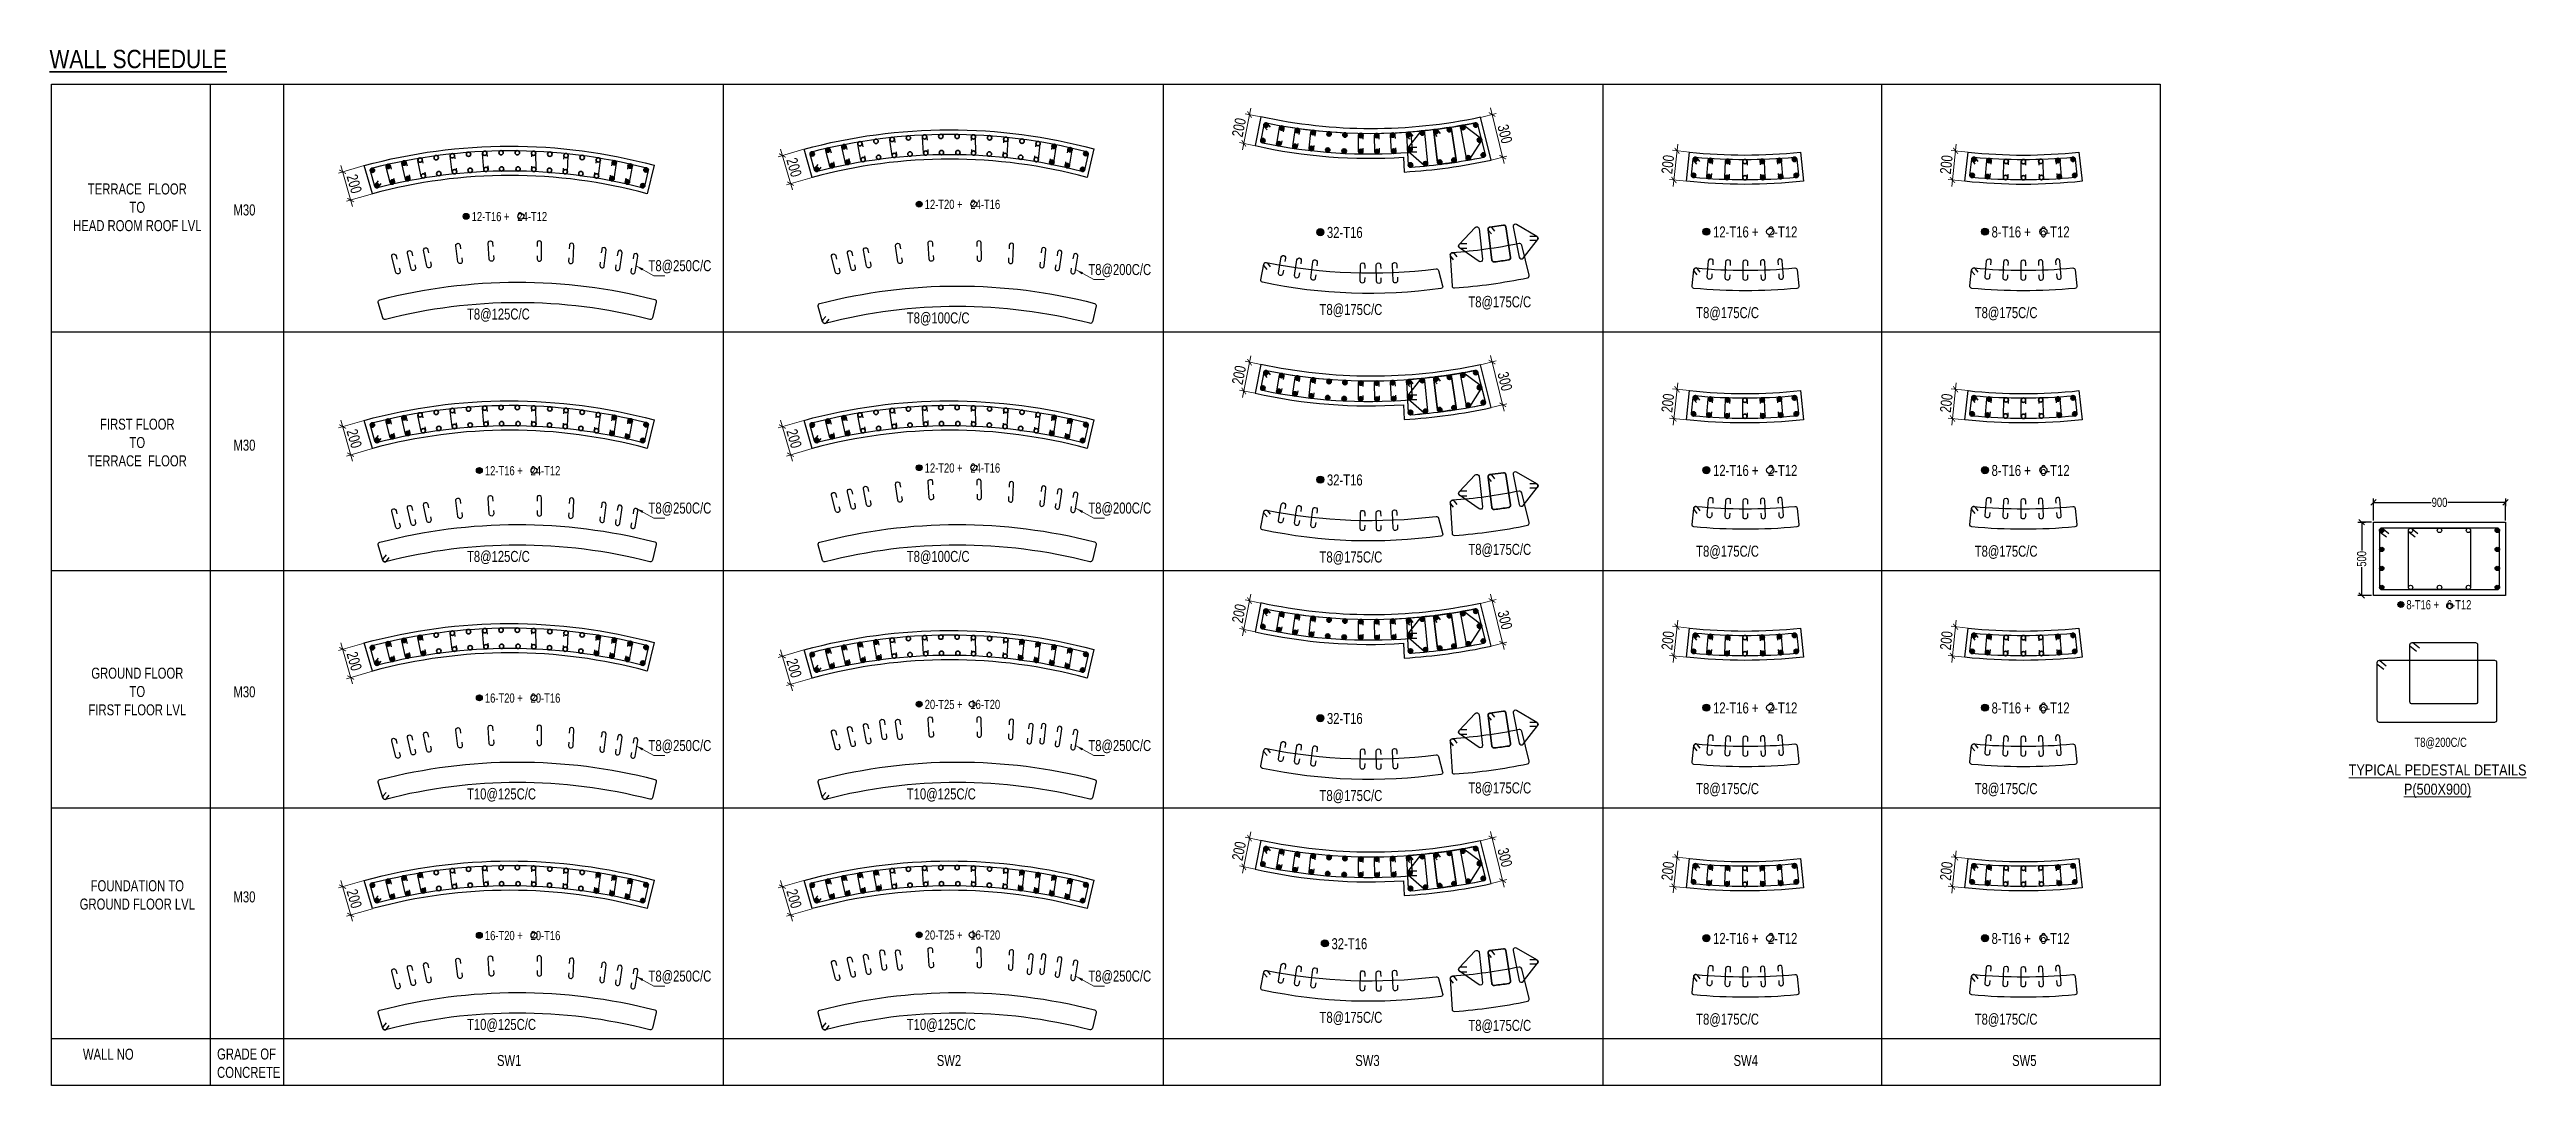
# Model space of a CAD drawing. Header units: millimetres. Extents: x 356 to 40629, y 2473 to 64837.
# Drawn here: x 22914 to 39809, y 2473 to 9535 of the extents above; entities that cross this region are included whole.
import ezdxf
from ezdxf.enums import TextEntityAlignment as Align

# ---------------------------------------------------------------- set-up
doc = ezdxf.new("R2010")
doc.units = ezdxf.units.MM
doc.linetypes.add('CONTINOUS', pattern=[0])
for name, color, linetype in [('-S-HIGHER DIA REINF.', 3, 'Continuous'), ('COL', 5, 'Continuous'), ('S-TIES', 3, 'Continuous'), ('STR-RC WALL', 4, 'Continuous'), ('TABLE', 11, 'Continuous'), ('Ties', 3, 'Continuous'), ('TXT1', 4, 'Continuous'), ('TXT3', 6, 'Continuous')]:
    doc.layers.add(name, color=color, linetype=linetype)
for name, color, linetype, lineweight in [('S-COLUMN', 6, 'Continuous', 9), ('STR-COL-DIM', 8, 'Continuous', 18), ('STR-LEVEL TEXT', 110, 'Continuous', 30), ('STR-SUB TITLE', 22, 'Continuous', 35), ('T-COLUMN REINF.', 3, 'Continuous', 35), ('TEXT', 4, 'Continuous', 20)]:
    doc.layers.add(name, color=color, linetype=linetype, lineweight=lineweight)
doc.styles.add('EL', font='swisscl.ttf')
doc.styles.add('SD', font='ARIALNB.TTF')
doc.styles.add('SOBHA', font='swisscl.ttf')
doc.styles.add('sobha sed', font='swisscl.ttf')
doc.dimstyles.new('S-25', dxfattribs={"dimscale": 25, "dimtxt": 2.5, "dimasz": 1.5, "dimexe": 0.25, "dimexo": 0.5, "dimgap": 0.1, "dimtad": 0, "dimdec": 0, "dimrnd": 0.0005, "dimzin": 0, "dimdsep": 46, "dimtxsty": 'SOBHA', "dimblk": 'OBLIQUE', "dimcen": 0.09, "dimclrd": 8, "dimclre": 8, "dimclrt": 6, "dimadec": 0, "dimazin": 0, "dimtfac": 1, "dimtdec": 0, "dimtofl": 0, "dimtmove": 0, "dimatfit": 3, "dimfxl": 0.18, "dimtolj": 1, "dimtzin": 0, "dimlwd": -1, "dimlwe": -1, "dimarcsym": 0})
doc.dimstyles.new('S-30', dxfattribs={"dimscale": 30, "dimtxt": 2.5, "dimasz": 1.25, "dimexe": 1, "dimexo": 0, "dimgap": 0.5, "dimtad": 1, "dimdec": 0, "dimrnd": 0.0005, "dimzin": 0, "dimdsep": 46, "dimtxsty": 'EL', "dimblk": 'ARCHTICK', "dimcen": 0.09, "dimdle": 1.5, "dimclrd": 251, "dimclre": 251, "dimclrt": 6, "dimadec": 0, "dimazin": 0, "dimtfac": 1, "dimtdec": 0, "dimtofl": 0, "dimtmove": 0, "dimatfit": 3, "dimfxl": 2, "dimtolj": 1, "dimtzin": 0, "dimlwd": -1, "dimlwe": -1, "dimarcsym": 0})
doc.dimstyles.new('S-40', dxfattribs={"dimscale": 40, "dimtxt": 2.5, "dimasz": 1.25, "dimexe": 1, "dimexo": 0, "dimgap": 0.5, "dimtad": 1, "dimdec": 0, "dimrnd": 0.0005, "dimzin": 0, "dimdsep": 46, "dimtxsty": 'EL', "dimblk": 'ARCHTICK', "dimcen": 0.09, "dimdle": 1.5, "dimclrd": 251, "dimclre": 251, "dimclrt": 6, "dimadec": 0, "dimazin": 0, "dimtfac": 1, "dimtdec": 0, "dimtofl": 0, "dimtmove": 0, "dimatfit": 3, "dimfxl": 2, "dimtolj": 1, "dimtzin": 0, "dimlwd": -1, "dimlwe": -1, "dimarcsym": 0})

msp = doc.modelspace()

# ---------------------------------------------------------------- texts
at = {"layer": 'STR-COL-DIM', "color": 6, "style": 'sobha sed'}
for s, p in [('SW1', (25965.6, 2605.4, 0)), ('SW2', (28965.6, 2605.4, 0)), ('SW3', (31820, 2605.4, 0)), ('SW4', (34400.5, 2605.4, 0)), ('SW5', (36300.5, 2605.4, 0))]:
    msp.add_text(s, height=75, dxfattribs=at).set_placement(p)
for s, insert, char_height, width, attachment_point in [('12-T20 +   24-T16', (28883.4, 8511.5, 0), 62.5, 636.777, 1), ('12-T16 +   24-T12', (25793.1, 8428.1, 0), 62.5, 636.777, 1), ('32-T16 ', (31627.1, 8326, 0), 75, 764.133, 1), ('12-T16 +   2-T12', (34260.7, 8329.4, 0), 75, 764.133, 1), ('8-T16 +   6-T12', (36160.7, 8329.4, 0), 75, 764.133, 1), ('12-T16 +   24-T12', (25883.4, 6695.3, 0), 62.5, 636.777, 1), ('12-T20 +   24-T16', (28883.4, 6714.2, 0), 62.5, 636.777, 1), ('32-T16 ', (31627.1, 6638.4, 0), 75, 764.133, 1), ('12-T16 +   2-T12', (34260.7, 6703.2, 0), 75, 764.133, 1), ('8-T16 +   6-T12', (36160.7, 6703.1, 0), 75, 764.133, 1), ('8-T16 +   6-T12', (38990, 5781.4, 0), 62.5, 636.777, 1), ('16-T20 +   20-T16', (25883.4, 5145.2, 0), 62.5, 636.777, 1), ('20-T25 +   16-T20', (28883.4, 5101.5, 0), 62.5, 636.777, 1), ('12-T16 +   2-T12', (34260.7, 5084.1, 0), 75, 764.133, 1), ('8-T16 +   6-T12', (36160.7, 5084, 0), 75, 764.133, 1), ('32-T16 ', (31627.1, 5012.1, 0), 75, 764.133, 1), ('{\\fArial Narrow|b0|i0|c0|p34;\\LTYPICAL PEDESTAL DETAILS }', (39202.8, 4661.1, 849), 75, 8422.892, 2), ('{\\fArial Narrow|b0|i0|c0|p34;\\LP(500X900)}', (39202.8, 4530.2, 849), 75, 8422.892, 2), ('16-T20 +   20-T16', (25883.4, 3526.1, 0), 62.5, 636.777, 1), ('20-T25 +   16-T20', (28883.4, 3529.7, 0), 62.5, 636.777, 1), ('32-T16 ', (31658.3, 3476.7, 0), 75, 764.133, 1), ('12-T16 +   2-T12', (34260.7, 3512.3, 0), 75, 764.133, 1), ('8-T16 +   6-T12', (36160.7, 3512.2, 0), 75, 764.133, 1)]:
    msp.add_mtext(s, dxfattribs=dict(at, insert=insert, char_height=char_height, width=width, attachment_point=attachment_point))
at = {"layer": 'STR-SUB TITLE', "linetype": 'CONTINOUS', "ltscale": 10, "insert": (23518.3, 9533.6, 849), "char_height": 125, "width": 8422.892, "attachment_point": 2, "rotation": 0.01078, "style": 'SD'}
msp.add_mtext('{\\fArial Narrow|b0|i0|c0|p34;\\LWALL SCHEDULE }', dxfattribs=at)
at = {"layer": 'TXT1', "style": 'sobha sed'}
for p in [(24243.2, 8442, 0), (24243.2, 6838.2, 0), (24243.2, 5156.5, 0), (24243.2, 3758.4, 0)]:
    msp.add_text('M30', height=75, dxfattribs=at).set_placement(p, align=Align.MIDDLE_CENTER)
at = {"layer": 'TXT1', "ltscale": 3000, "style": 'sobha sed'}
for s, p in [('T8@250C/C', (26999.6, 8024.4, 0)), ('T8@200C/C', (29999.6, 7998.1, 0)), ('T8@125C/C', (25761.1, 7694.6, 0)), ('T8@175C/C', (31576.5, 7725.8, 0)), ('T8@175C/C', (32591.8, 7777.8, 0)), ('T8@175C/C', (34145.6, 7704.2, 0)), ('T8@175C/C', (36045.6, 7704.2, 0)), ('T8@100C/C', (28761.1, 7668.3, 0)), ('T8@250C/C', (26999.6, 6371.8, 0)), ('T8@200C/C', (29999.6, 6371.8, 0)), ('T8@125C/C', (25761.1, 6042.1, 0)), ('T8@100C/C', (28761.1, 6042.1, 0)), ('T8@175C/C', (31576.5, 6038.2, 0)), ('T8@175C/C', (32591.8, 6090.1, 0)), ('T8@175C/C', (34145.6, 6077.9, 0)), ('T8@175C/C', (36045.6, 6077.9, 0)), ('T8@250C/C', (26999.6, 4752.8, 0)), ('T8@250C/C', (29999.6, 4752.8, 0)), ('T10@125C/C', (25761.1, 4423, 0)), ('T10@125C/C', (28761.1, 4423, 0)), ('T8@175C/C', (31576.5, 4411.9, 0)), ('T8@175C/C', (32591.8, 4463.9, 0)), ('T8@175C/C', (34145.6, 4458.9, 0)), ('T8@175C/C', (36045.6, 4458.9, 0)), ('T8@250C/C', (26999.6, 3180.9, 0)), ('T8@250C/C', (29999.6, 3180.9, 0)), ('T10@125C/C', (25761.1, 2851.2, 0)), ('T10@125C/C', (28761.1, 2851.2, 0)), ('T8@175C/C', (31576.5, 2899.6, 0)), ('T8@175C/C', (32591.8, 2844.8, 0)), ('T8@175C/C', (34145.6, 2887.1, 0)), ('T8@175C/C', (36045.6, 2887.1, 0))]:
    msp.add_text(s, height=75, dxfattribs=at).set_placement(p)
at = {"layer": 'TXT1', "ltscale": 3000, "char_height": 75, "style": 'sobha sed'}
for s, insert, width, attachment_point in [('TERRACE  FLOOR\\PTO\\PHEAD ROOM ROOF LVL', (23512.6, 8622.6, 0), 1359.884, 2), ('FIRST FLOOR\\PTO\\PTERRACE  FLOOR', (23512.6, 7018.9, 0), 1359.884, 2), ('GROUND FLOOR\\PTO\\PFIRST FLOOR LVL ', (23512.6, 5321.2, 0), 1359.884, 2), ('FOUNDATION TO\\PGROUND FLOOR LVL ', (23512.6, 3871.7, 0), 1359.884, 2), ('WALL NO', (23141.6, 2723.1, 0), 627.13, 1), ('GRADE OF CONCRETE ', (24056.7, 2724.5, 0), 627.13, 1)]:
    msp.add_mtext(s, dxfattribs=dict(at, insert=insert, width=width, attachment_point=attachment_point))
at = {"layer": 'TXT3', "color": 4, "ltscale": 7, "style": 'sobha sed'}
msp.add_text('T8@200C/C', height=62.5, dxfattribs=at).set_placement((39045.3, 4781.2, 0))

# ---------------------------------------------------------------- blocks, each defined once
blk = doc.blocks.new('_ArchTick')
at = {"color": 0, "linetype": 'ByBlock', "const_width": 0.15}
blk.add_lwpolyline([(-0.5, -0.5), (0.5, 0.5)], dxfattribs=at)
blk = doc.blocks.new('*D356')
at = {"layer": 'TEXT', "color": 251, "linetype": 'Continuous', "transparency": 16777216}
for p, q in [((25060, 3870), (24884, 3819)), ((24981, 3592), (24900, 3871)), ((25116, 3678), (24940, 3627))]:
    blk.add_line(p, q, dxfattribs=at)
at = {"layer": 'TEXT', "color": 251, "transparency": 16777216, "xscale": 37.5, "yscale": 37.5, "zscale": 37.5}
for p, rotation in [((24913, 3828), 106.1571094965545), ((24968, 3635), 286.1571094965545)]:
    blk.add_blockref('_ArchTick', p, dxfattribs=dict(at, rotation=rotation))
at = {"layer": 'TEXT', "color": 6, "transparency": 16777216, "insert": (24992, 3746), "char_height": 75, "attachment_point": 5, "rotation": 286.1571, "style": 'EL'}
blk.add_mtext('\\A1;200', dxfattribs=at)
blk = doc.blocks.new('*D365')
at = {"layer": 'TEXT', "color": 251, "linetype": 'Continuous', "transparency": 16777216}
for p, q in [((34020, 4073), (33989, 3785)), ((34100, 4019), (33985, 4031)), ((34079, 3820), (33964, 3832))]:
    blk.add_line(p, q, dxfattribs=at)
at = {"layer": 'TEXT', "color": 251, "transparency": 16777216, "xscale": 37.5, "yscale": 37.5, "zscale": 37.5}
for p, rotation in [((34015, 4028), 83.89452273204304), ((33994, 3829), 263.894522732043)]:
    blk.add_blockref('_ArchTick', p, dxfattribs=dict(at, rotation=rotation))
at = {"layer": 'TEXT', "color": 6, "transparency": 16777216, "insert": (33952, 3934), "char_height": 75, "attachment_point": 5, "rotation": 83.8945, "style": 'EL'}
blk.add_mtext('\\A1;200', dxfattribs=at)
blk = doc.blocks.new('*D357')
at = {"layer": 'TEXT', "color": 251, "linetype": 'Continuous', "transparency": 16777216}
for p, q in [((35920, 4073), (35889, 3784)), ((36000, 4019), (35885, 4031)), ((35979, 3820), (35864, 3832))]:
    blk.add_line(p, q, dxfattribs=at)
at = {"layer": 'TEXT', "color": 251, "transparency": 16777216, "xscale": 37.5, "yscale": 37.5, "zscale": 37.5}
for p, rotation in [((35915, 4028), 83.89452273205129), ((35894, 3829), 263.8945227320513)]:
    blk.add_blockref('_ArchTick', p, dxfattribs=dict(at, rotation=rotation))
at = {"layer": 'TEXT', "color": 6, "transparency": 16777216, "insert": (35852, 3934), "char_height": 75, "attachment_point": 5, "rotation": 83.8945, "style": 'EL'}
blk.add_mtext('\\A1;200', dxfattribs=at)
blk = doc.blocks.new('*D362')
at = {"layer": 'TEXT', "color": 251, "linetype": 'Continuous', "transparency": 16777216}
for p, q in [((25060, 7007), (24884, 6956)), ((24981, 6729), (24900, 7008)), ((25116, 6815), (24940, 6764))]:
    blk.add_line(p, q, dxfattribs=at)
at = {"layer": 'TEXT', "color": 251, "transparency": 16777216, "xscale": 37.5, "yscale": 37.5, "zscale": 37.5}
for p, rotation in [((24913, 6965), 106.1571094965545), ((24968, 6773), 286.1571094965545)]:
    blk.add_blockref('_ArchTick', p, dxfattribs=dict(at, rotation=rotation))
at = {"layer": 'TEXT', "color": 6, "transparency": 16777216, "insert": (24992, 6883), "char_height": 75, "attachment_point": 5, "rotation": 286.1571, "style": 'EL'}
blk.add_mtext('\\A1;200', dxfattribs=at)
blk = doc.blocks.new('*D354')
at = {"layer": 'TEXT', "color": 251, "linetype": 'Continuous', "transparency": 16777216}
for p, q in [((25060, 8744), (24884, 8693)), ((24981, 8466), (24900, 8745)), ((25116, 8552), (24940, 8501))]:
    blk.add_line(p, q, dxfattribs=at)
at = {"layer": 'TEXT', "color": 251, "transparency": 16777216, "xscale": 37.5, "yscale": 37.5, "zscale": 37.5}
for p, rotation in [((24913, 8702), 106.1571094965545), ((24968, 8509), 286.1571094965545)]:
    blk.add_blockref('_ArchTick', p, dxfattribs=dict(at, rotation=rotation))
at = {"layer": 'TEXT', "color": 6, "transparency": 16777216, "insert": (24992, 8620), "char_height": 75, "attachment_point": 5, "rotation": 286.1571, "style": 'EL'}
blk.add_mtext('\\A1;200', dxfattribs=at)
blk = doc.blocks.new('*D374')
at = {"layer": 'TEXT', "color": 251, "linetype": 'Continuous', "transparency": 16777216}
for p, q in [((28060, 3870), (27884, 3819)), ((27981, 3592), (27900, 3871)), ((28116, 3678), (27940, 3627))]:
    blk.add_line(p, q, dxfattribs=at)
at = {"layer": 'TEXT', "color": 251, "transparency": 16777216, "xscale": 37.5, "yscale": 37.5, "zscale": 37.5}
for p, rotation in [((27913, 3828), 106.1571094965545), ((27968, 3635), 286.1571094965545)]:
    blk.add_blockref('_ArchTick', p, dxfattribs=dict(at, rotation=rotation))
at = {"layer": 'TEXT', "color": 6, "transparency": 16777216, "insert": (27992, 3746), "char_height": 75, "attachment_point": 5, "rotation": 286.1571, "style": 'EL'}
blk.add_mtext('\\A1;200', dxfattribs=at)
blk = doc.blocks.new('*D377')
at = {"layer": 'TEXT', "color": 251, "linetype": 'Continuous', "transparency": 16777216}
for p, q in [((28060, 7007), (27884, 6956)), ((27981, 6729), (27900, 7008)), ((28116, 6815), (27940, 6764))]:
    blk.add_line(p, q, dxfattribs=at)
at = {"layer": 'TEXT', "color": 251, "transparency": 16777216, "xscale": 37.5, "yscale": 37.5, "zscale": 37.5}
for p, rotation in [((27913, 6965), 106.1571094965545), ((27968, 6773), 286.1571094965545)]:
    blk.add_blockref('_ArchTick', p, dxfattribs=dict(at, rotation=rotation))
at = {"layer": 'TEXT', "color": 6, "transparency": 16777216, "insert": (27992, 6883), "char_height": 75, "attachment_point": 5, "rotation": 286.1571, "style": 'EL'}
blk.add_mtext('\\A1;200', dxfattribs=at)
blk = doc.blocks.new('*D378')
at = {"layer": 'TEXT', "color": 251, "linetype": 'Continuous', "transparency": 16777216}
for p, q in [((28060, 8856), (27884, 8805)), ((27981, 8578), (27900, 8856)), ((28116, 8664), (27940, 8613))]:
    blk.add_line(p, q, dxfattribs=at)
at = {"layer": 'TEXT', "color": 251, "transparency": 16777216, "xscale": 37.5, "yscale": 37.5, "zscale": 37.5}
for p, rotation in [((27913, 8813), 106.1571094965545), ((27968, 8621), 286.1571094965545)]:
    blk.add_blockref('_ArchTick', p, dxfattribs=dict(at, rotation=rotation))
at = {"layer": 'TEXT', "color": 6, "transparency": 16777216, "insert": (27992, 8732), "char_height": 75, "attachment_point": 5, "rotation": 286.1571, "style": 'EL'}
blk.add_mtext('\\A1;200', dxfattribs=at)
blk = doc.blocks.new('*D381')
at = {"layer": 'TEXT', "color": 251, "linetype": 'Continuous', "transparency": 16777216}
for p, q in [((31051, 8852), (31108, 9136)), ((31176, 9076), (31069, 9098)), ((31137, 8880), (31030, 8902))]:
    blk.add_line(p, q, dxfattribs=at)
at = {"layer": 'TEXT', "color": 251, "transparency": 16777216, "xscale": 37.5, "yscale": 37.5, "zscale": 37.5}
for p, rotation in [((31099, 9092), 78.73014279185699), ((31060, 8896), 258.7301427918569)]:
    blk.add_blockref('_ArchTick', p, dxfattribs=dict(at, rotation=rotation))
at = {"layer": 'TEXT', "color": 6, "transparency": 16777216, "insert": (31027, 9004), "char_height": 75, "attachment_point": 5, "rotation": 78.7301, "style": 'EL'}
blk.add_mtext('\\A1;200', dxfattribs=at)
blk = doc.blocks.new('*D382')
at = {"layer": 'TEXT', "color": 251, "linetype": 'Continuous', "transparency": 16777216}
for p, q in [((32742, 9137), (32837, 8758)), ((32675, 9073), (32782, 9100)), ((32748, 8782), (32855, 8809))]:
    blk.add_line(p, q, dxfattribs=at)
at = {"layer": 'TEXT', "color": 251, "transparency": 16777216, "xscale": 37.5, "yscale": 37.5, "zscale": 37.5}
for p, rotation in [((32753, 9093), 104.0942411115343), ((32826, 8802), 284.0942411115343)]:
    blk.add_blockref('_ArchTick', p, dxfattribs=dict(at, rotation=rotation))
at = {"layer": 'TEXT', "color": 6, "transparency": 16777216, "insert": (32841, 8960), "char_height": 75, "attachment_point": 5, "rotation": 284.0942, "style": 'EL'}
blk.add_mtext('\\A1;300', dxfattribs=at)
blk = doc.blocks.new('*D387')
at = {"layer": 'TEXT', "color": 251, "linetype": 'Continuous', "transparency": 16777216}
for p, q in [((31051, 7164), (31108, 7448)), ((31176, 7389), (31069, 7410)), ((31137, 7193), (31030, 7214))]:
    blk.add_line(p, q, dxfattribs=at)
at = {"layer": 'TEXT', "color": 251, "transparency": 16777216, "xscale": 37.5, "yscale": 37.5, "zscale": 37.5}
for p, rotation in [((31099, 7404), 78.73014279185699), ((31060, 7208), 258.7301427918569)]:
    blk.add_blockref('_ArchTick', p, dxfattribs=dict(at, rotation=rotation))
at = {"layer": 'TEXT', "color": 6, "transparency": 16777216, "insert": (31027, 7316), "char_height": 75, "attachment_point": 5, "rotation": 78.7301, "style": 'EL'}
blk.add_mtext('\\A1;200', dxfattribs=at)
blk = doc.blocks.new('*D388')
at = {"layer": 'TEXT', "color": 251, "linetype": 'Continuous', "transparency": 16777216}
for p, q in [((32742, 7449), (32837, 7071)), ((32675, 7386), (32782, 7413)), ((32748, 7095), (32855, 7121))]:
    blk.add_line(p, q, dxfattribs=at)
at = {"layer": 'TEXT', "color": 251, "transparency": 16777216, "xscale": 37.5, "yscale": 37.5, "zscale": 37.5}
for p, rotation in [((32753, 7405), 104.0942411115343), ((32826, 7114), 284.0942411115343)]:
    blk.add_blockref('_ArchTick', p, dxfattribs=dict(at, rotation=rotation))
at = {"layer": 'TEXT', "color": 6, "transparency": 16777216, "insert": (32841, 7273), "char_height": 75, "attachment_point": 5, "rotation": 284.0942, "style": 'EL'}
blk.add_mtext('\\A1;300', dxfattribs=at)
blk = doc.blocks.new('*D392')
at = {"layer": 'TEXT', "color": 251, "linetype": 'Continuous', "transparency": 16777216}
for p, q in [((31051, 5538), (31108, 5822)), ((31176, 5762), (31069, 5784)), ((31137, 5566), (31030, 5588))]:
    blk.add_line(p, q, dxfattribs=at)
at = {"layer": 'TEXT', "color": 251, "transparency": 16777216, "xscale": 37.5, "yscale": 37.5, "zscale": 37.5}
for p, rotation in [((31099, 5778), 78.73014279185699), ((31060, 5582), 258.7301427918569)]:
    blk.add_blockref('_ArchTick', p, dxfattribs=dict(at, rotation=rotation))
at = {"layer": 'TEXT', "color": 6, "transparency": 16777216, "insert": (31027, 5690), "char_height": 75, "attachment_point": 5, "rotation": 78.7301, "style": 'EL'}
blk.add_mtext('\\A1;200', dxfattribs=at)
blk = doc.blocks.new('*D393')
at = {"layer": 'TEXT', "color": 251, "linetype": 'Continuous', "transparency": 16777216}
for p, q in [((32675, 5759), (32782, 5786)), ((32742, 5823), (32837, 5444)), ((32748, 5468), (32855, 5495))]:
    blk.add_line(p, q, dxfattribs=at)
at = {"layer": 'TEXT', "color": 251, "transparency": 16777216, "xscale": 37.5, "yscale": 37.5, "zscale": 37.5}
for p, rotation in [((32753, 5779), 104.0942411115343), ((32826, 5488), 284.0942411115343)]:
    blk.add_blockref('_ArchTick', p, dxfattribs=dict(at, rotation=rotation))
at = {"layer": 'TEXT', "color": 6, "transparency": 16777216, "insert": (32841, 5646), "char_height": 75, "attachment_point": 5, "rotation": 284.0942, "style": 'EL'}
blk.add_mtext('\\A1;300', dxfattribs=at)
blk = doc.blocks.new('*D397')
at = {"layer": 'TEXT', "color": 251, "linetype": 'Continuous', "transparency": 16777216}
for p, q in [((31051, 3919), (31108, 4203)), ((31176, 4143), (31069, 4165)), ((31137, 3947), (31030, 3969))]:
    blk.add_line(p, q, dxfattribs=at)
at = {"layer": 'TEXT', "color": 251, "transparency": 16777216, "xscale": 37.5, "yscale": 37.5, "zscale": 37.5}
for p, rotation in [((31099, 4159), 78.73014279185699), ((31060, 3963), 258.7301427918569)]:
    blk.add_blockref('_ArchTick', p, dxfattribs=dict(at, rotation=rotation))
at = {"layer": 'TEXT', "color": 6, "transparency": 16777216, "insert": (31027, 4071), "char_height": 75, "attachment_point": 5, "rotation": 78.7301, "style": 'EL'}
blk.add_mtext('\\A1;200', dxfattribs=at)
blk = doc.blocks.new('*D398')
at = {"layer": 'TEXT', "color": 251, "linetype": 'Continuous', "transparency": 16777216}
for p, q in [((32675, 4140), (32782, 4167)), ((32742, 4204), (32837, 3825)), ((32748, 3849), (32855, 3876))]:
    blk.add_line(p, q, dxfattribs=at)
at = {"layer": 'TEXT', "color": 251, "transparency": 16777216, "xscale": 37.5, "yscale": 37.5, "zscale": 37.5}
for p, rotation in [((32753, 4160), 104.0942411115343), ((32826, 3869), 284.0942411115343)]:
    blk.add_blockref('_ArchTick', p, dxfattribs=dict(at, rotation=rotation))
at = {"layer": 'TEXT', "color": 6, "transparency": 16777216, "insert": (32841, 4027), "char_height": 75, "attachment_point": 5, "rotation": 284.0942, "style": 'EL'}
blk.add_mtext('\\A1;300', dxfattribs=at)
blk = doc.blocks.new('*D485')
at = {"layer": 'TEXT', "color": 251, "linetype": 'Continuous', "transparency": 16777216}
for p, q in [((34100, 5591), (33985, 5603)), ((34020, 5645), (33989, 5356)), ((34079, 5392), (33964, 5404))]:
    blk.add_line(p, q, dxfattribs=at)
at = {"layer": 'TEXT', "color": 251, "transparency": 16777216, "xscale": 37.5, "yscale": 37.5, "zscale": 37.5}
for p, rotation in [((34015, 5600), 83.89452273204304), ((33994, 5401), 263.894522732043)]:
    blk.add_blockref('_ArchTick', p, dxfattribs=dict(at, rotation=rotation))
at = {"layer": 'TEXT', "color": 6, "transparency": 16777216, "insert": (33952, 5506), "char_height": 75, "attachment_point": 5, "rotation": 83.8945, "style": 'EL'}
blk.add_mtext('\\A1;200', dxfattribs=at)
blk = doc.blocks.new('*D488')
at = {"layer": 'TEXT', "color": 251, "linetype": 'Continuous', "transparency": 16777216}
for p, q in [((34100, 7210), (33985, 7222)), ((34020, 7264), (33989, 6975)), ((34079, 7011), (33964, 7023))]:
    blk.add_line(p, q, dxfattribs=at)
at = {"layer": 'TEXT', "color": 251, "transparency": 16777216, "xscale": 37.5, "yscale": 37.5, "zscale": 37.5}
for p, rotation in [((34015, 7219), 83.89452273204304), ((33994, 7020), 263.894522732043)]:
    blk.add_blockref('_ArchTick', p, dxfattribs=dict(at, rotation=rotation))
at = {"layer": 'TEXT', "color": 6, "transparency": 16777216, "insert": (33952, 7125), "char_height": 75, "attachment_point": 5, "rotation": 83.8945, "style": 'EL'}
blk.add_mtext('\\A1;200', dxfattribs=at)
blk = doc.blocks.new('*D491')
at = {"layer": 'TEXT', "color": 251, "linetype": 'Continuous', "transparency": 16777216}
for p, q in [((34100, 8836), (33985, 8849)), ((34020, 8890), (33989, 8602)), ((34079, 8637), (33964, 8650))]:
    blk.add_line(p, q, dxfattribs=at)
at = {"layer": 'TEXT', "color": 251, "transparency": 16777216, "xscale": 37.5, "yscale": 37.5, "zscale": 37.5}
for p, rotation in [((34015, 8845), 83.89452273204304), ((33994, 8646), 263.894522732043)]:
    blk.add_blockref('_ArchTick', p, dxfattribs=dict(at, rotation=rotation))
at = {"layer": 'TEXT', "color": 6, "transparency": 16777216, "insert": (33952, 8752), "char_height": 75, "attachment_point": 5, "rotation": 83.8945, "style": 'EL'}
blk.add_mtext('\\A1;200', dxfattribs=at)
blk = doc.blocks.new('*D492')
at = {"layer": 'TEXT', "color": 251, "linetype": 'Continuous', "transparency": 16777216}
for p, q in [((36000, 5591), (35885, 5603)), ((35920, 5645), (35889, 5356)), ((35979, 5392), (35864, 5404))]:
    blk.add_line(p, q, dxfattribs=at)
at = {"layer": 'TEXT', "color": 251, "transparency": 16777216, "xscale": 37.5, "yscale": 37.5, "zscale": 37.5}
for p, rotation in [((35915, 5600), 83.89452273205129), ((35894, 5401), 263.8945227320513)]:
    blk.add_blockref('_ArchTick', p, dxfattribs=dict(at, rotation=rotation))
at = {"layer": 'TEXT', "color": 6, "transparency": 16777216, "insert": (35852, 5506), "char_height": 75, "attachment_point": 5, "rotation": 83.8945, "style": 'EL'}
blk.add_mtext('\\A1;200', dxfattribs=at)
blk = doc.blocks.new('*D495')
at = {"layer": 'TEXT', "color": 251, "linetype": 'Continuous', "transparency": 16777216}
for p, q in [((36000, 7210), (35885, 7222)), ((35920, 7264), (35889, 6975)), ((35979, 7011), (35864, 7023))]:
    blk.add_line(p, q, dxfattribs=at)
at = {"layer": 'TEXT', "color": 251, "transparency": 16777216, "xscale": 37.5, "yscale": 37.5, "zscale": 37.5}
for p, rotation in [((35915, 7219), 83.89452273205129), ((35894, 7020), 263.8945227320513)]:
    blk.add_blockref('_ArchTick', p, dxfattribs=dict(at, rotation=rotation))
at = {"layer": 'TEXT', "color": 6, "transparency": 16777216, "insert": (35852, 7125), "char_height": 75, "attachment_point": 5, "rotation": 83.8945, "style": 'EL'}
blk.add_mtext('\\A1;200', dxfattribs=at)
blk = doc.blocks.new('*D432')
at = {"layer": 'TEXT', "color": 251, "linetype": 'Continuous', "transparency": 16777216}
for p, q in [((36000, 8836), (35885, 8848)), ((35920, 8890), (35889, 8602)), ((35979, 8637), (35864, 8650))]:
    blk.add_line(p, q, dxfattribs=at)
at = {"layer": 'TEXT', "color": 251, "transparency": 16777216, "xscale": 37.5, "yscale": 37.5, "zscale": 37.5}
for p, rotation in [((35915, 8845), 83.89452273205129), ((35894, 8646), 263.8945227320513)]:
    blk.add_blockref('_ArchTick', p, dxfattribs=dict(at, rotation=rotation))
at = {"layer": 'TEXT', "color": 6, "transparency": 16777216, "insert": (35852, 8751), "char_height": 75, "attachment_point": 5, "rotation": 83.8945, "style": 'EL'}
blk.add_mtext('\\A1;200', dxfattribs=at)
blk = doc.blocks.new('_Oblique')
at = {"color": 0, "linetype": 'ByBlock', "lineweight": -2}
for p, q in [((-0.5, -0.5), (0.5, 0.5)), ((0, 0.71), (0, -0.71))]:
    blk.add_line(p, q, dxfattribs=at)
blk = doc.blocks.new('*D435')
at = {"layer": 'STR-LEVEL TEXT', "color": 8, "transparency": 16777216}
for p, q in [((38753, 6313), (38678, 6313)), ((38685, 6313), (38685, 6120)), ((38685, 5813), (38685, 6006)), ((38753, 5813), (38678, 5813))]:
    blk.add_line(p, q, dxfattribs=at)
at = {"layer": 'STR-LEVEL TEXT', "color": 8, "transparency": 16777216, "xscale": 37.5, "yscale": 37.5, "zscale": 37.5}
for p, rotation in [((38685, 6313), 90), ((38685, 5813), 270)]:
    blk.add_blockref('_Oblique', p, dxfattribs=dict(at, rotation=rotation))
at = {"layer": 'STR-LEVEL TEXT', "color": 6, "transparency": 16777216, "insert": (38685, 6063), "char_height": 62.5, "attachment_point": 5, "rotation": 90, "style": 'SOBHA'}
blk.add_mtext('\\A1;500', dxfattribs=at)
blk = doc.blocks.new('*D436')
at = {"layer": 'STR-LEVEL TEXT', "color": 8, "transparency": 16777216}
for p, q in [((38766, 6325), (38766, 6454)), ((38766, 6448), (39159, 6448)), ((39666, 6448), (39273, 6448)), ((39666, 6325), (39666, 6454))]:
    blk.add_line(p, q, dxfattribs=at)
at = {"layer": 'STR-LEVEL TEXT', "color": 8, "transparency": 16777216, "xscale": 37.5, "yscale": 37.5, "zscale": 37.5, "rotation": 180}
blk.add_blockref('_Oblique', (38766, 6448), dxfattribs=at)
at = {"layer": 'STR-LEVEL TEXT', "color": 8, "transparency": 16777216, "xscale": 37.5, "yscale": 37.5, "zscale": 37.5}
blk.add_blockref('_Oblique', (39666, 6448), dxfattribs=at)
at = {"layer": 'STR-LEVEL TEXT', "color": 6, "transparency": 16777216, "insert": (39216, 6448), "char_height": 62.5, "attachment_point": 5, "style": 'SOBHA'}
blk.add_mtext('\\A1;900', dxfattribs=at)
blk = doc.blocks.new('*D408')
at = {"layer": 'TEXT', "color": 251, "linetype": 'Continuous', "transparency": 16777216}
for p, q in [((25060, 5489), (24884, 5438)), ((24981, 5211), (24900, 5490)), ((25116, 5297), (24940, 5246))]:
    blk.add_line(p, q, dxfattribs=at)
at = {"layer": 'TEXT', "color": 251, "transparency": 16777216, "xscale": 37.5, "yscale": 37.5, "zscale": 37.5}
for p, rotation in [((24913, 5447), 106.1571094965545), ((24968, 5254), 286.1571094965545)]:
    blk.add_blockref('_ArchTick', p, dxfattribs=dict(at, rotation=rotation))
at = {"layer": 'TEXT', "color": 6, "transparency": 16777216, "insert": (24992, 5365), "char_height": 75, "attachment_point": 5, "rotation": 286.1571, "style": 'EL'}
blk.add_mtext('\\A1;200', dxfattribs=at)
blk = doc.blocks.new('*D411')
at = {"layer": 'TEXT', "color": 251, "linetype": 'Continuous', "transparency": 16777216}
for p, q in [((28060, 5442), (27884, 5391)), ((27981, 5164), (27900, 5443)), ((28116, 5250), (27940, 5199))]:
    blk.add_line(p, q, dxfattribs=at)
at = {"layer": 'TEXT', "color": 251, "transparency": 16777216, "xscale": 37.5, "yscale": 37.5, "zscale": 37.5}
for p, rotation in [((27913, 5399), 106.1571094965545), ((27968, 5207), 286.1571094965545)]:
    blk.add_blockref('_ArchTick', p, dxfattribs=dict(at, rotation=rotation))
at = {"layer": 'TEXT', "color": 6, "transparency": 16777216, "insert": (27992, 5318), "char_height": 75, "attachment_point": 5, "rotation": 286.1571, "style": 'EL'}
blk.add_mtext('\\A1;200', dxfattribs=at)
blk = doc.blocks.new('*D420')
at = {"layer": 'TEXT', "color": 251, "linetype": 'Continuous', "transparency": 16777216}
for p, q in [((28060, 5442), (27884, 5391)), ((27981, 5164), (27900, 5443)), ((28116, 5250), (27940, 5199))]:
    blk.add_line(p, q, dxfattribs=at)
at = {"layer": 'TEXT', "color": 251, "transparency": 16777216, "xscale": 37.5, "yscale": 37.5, "zscale": 37.5}
for p, rotation in [((27913, 5399), 106.1571094965545), ((27968, 5207), 286.1571094965545)]:
    blk.add_blockref('_ArchTick', p, dxfattribs=dict(at, rotation=rotation))
at = {"layer": 'TEXT', "color": 6, "transparency": 16777216, "insert": (27992, 5318), "char_height": 75, "attachment_point": 5, "rotation": 286.1571, "style": 'EL'}
blk.add_mtext('\\A1;200', dxfattribs=at)

# ---------------------------------------------------------------- dimensions: what is measured, and where the dimension line sits
at = {"layer": 'STR-LEVEL TEXT'}
dim = msp.add_linear_dim(base=(39666, 6447.7, 0), p1=(38766, 6312.9, 0), p2=(39666, 6312.9, 0), dimstyle='S-25', dxfattribs=at)
dim.commit()
dim.dimension.update_dxf_attribs({"geometry": '*D436', "text_midpoint": (39216, 6447.7, 0)})
dim = msp.add_linear_dim(base=(38684.6, 6312.9, 0), p1=(38766, 5812.9, 0), p2=(38766, 6312.9, 0), angle=90, dimstyle='S-25', dxfattribs=at)
dim.commit()
dim.dimension.update_dxf_attribs({"geometry": '*D435', "text_midpoint": (38684.6, 6062.9, 0)})
at = {"layer": 'TEXT'}
for p1, p2, distance, picture, middle in [((31137.2, 8880.2, 0), (31176.3, 9076.3, 0), 78.9, '*D381', (31027, 9004.1, 0)), ((32675.2, 9073.4, 0), (32748.3, 8782.3, 0), 80.3, '*D382', (32841.4, 8960.4, 0)), ((34100, 8836.3, 0), (34078.7, 8637.4, 0), -85.2, '*D491', (33951.5, 8751.6, 0)), ((36000, 8836.2, 0), (35978.7, 8637.3, 0), -85.2, '*D432', (35851.5, 8751.5, 0)), ((31137.2, 7192.6, 0), (31176.3, 7388.7, 0), 78.9, '*D387', (31027, 7316.5, 0)), ((32675.2, 7385.7, 0), (32748.3, 7094.6, 0), 80.3, '*D388', (32841.4, 7272.7, 0)), ((34100, 7210, 0), (34078.7, 7011.1, 0), -85.2, '*D488', (33951.5, 7125.3, 0)), ((36000, 7209.9, 0), (35978.7, 7011, 0), -85.2, '*D495', (35851.5, 7125.2, 0)), ((31137.2, 5566.3, 0), (31176.3, 5762.4, 0), 78.9, '*D392', (31027, 5690.2, 0)), ((32675.2, 5759.5, 0), (32748.3, 5468.4, 0), 80.3, '*D393', (32841.4, 5646.5, 0)), ((34100, 5591, 0), (34078.7, 5392.1, 0), -85.2, '*D485', (33951.5, 5506.2, 0)), ((36000, 5590.9, 0), (35978.7, 5392, 0), -85.2, '*D492', (35851.5, 5506.2, 0)), ((31137.2, 3947.3, 0), (31176.3, 4143.3, 0), 78.9, '*D397', (31027, 4071.2, 0)), ((32675.2, 4140.4, 0), (32748.3, 3849.3, 0), 80.3, '*D398', (32841.4, 4027.4, 0)), ((34100, 4019.1, 0), (34078.7, 3820.2, 0), -85.2, '*D365', (33951.5, 3934.4, 0)), ((36000, 4019.1, 0), (35978.7, 3820.2, 0), -85.2, '*D357', (35851.5, 3934.3, 0))]:
    dim = msp.add_aligned_dim(p1=p1, p2=p2, distance=distance, dimstyle='S-30', override={"dimarcsym": 1}, dxfattribs=at)
    dim.commit()
    dim.dimension.update_dxf_attribs({"geometry": picture, "text_midpoint": middle})
for p1, p2, picture, middle in [((28116.2, 8663.7, 0), (28060.5, 8855.8, 0), '*D378', (27991.9, 8731.8, 0)), ((25116.2, 8552.2, 0), (25060.5, 8744.4, 0), '*D354', (24991.9, 8620.4, 0)), ((25116.2, 6815.3, 0), (25060.5, 7007.4, 0), '*D362', (24991.9, 6883.4, 0)), ((28116.2, 6815.3, 0), (28060.5, 7007.4, 0), '*D377', (27991.9, 6883.4, 0)), ((25116.2, 5297.3, 0), (25060.5, 5489.4, 0), '*D408', (24991.9, 5365.4, 0)), ((28116.2, 5250.1, 0), (28060.5, 5442.2, 0), '*D411', (27991.9, 5318.2, 0)), ((28116.2, 5250.1, 0), (28060.5, 5442.2, 0), '*D420', (27991.9, 5318.2, 0)), ((25116.2, 3678.2, 0), (25060.5, 3870.4, 0), '*D356', (24991.9, 3746.4, 0)), ((28116.2, 3678.2, 0), (28060.5, 3870.4, 0), '*D374', (27991.9, 3746.4, 0))]:
    dim = msp.add_aligned_dim(p1=p1, p2=p2, distance=153.8, dimstyle='S-30', dxfattribs=at)
    dim.commit()
    dim.dimension.update_dxf_attribs({"geometry": picture, "text_midpoint": middle})

# ---------------------------------------------------------------- hatches: boundary and pattern name
at = {"layer": '-S-HIGHER DIA REINF.'}
h = msp.add_hatch(color=256, dxfattribs=at)
h.dxf.hatch_style = 1
h.paths.add_polyline_path([(31211.1, 9035.1, 1), (31210.9, 9005.1, 1)])
h = msp.add_hatch(color=256, dxfattribs=at)
h.dxf.hatch_style = 1
h.paths.add_polyline_path([(31318.3, 9015.2, 1), (31318.2, 8985.2, 1)])
h = msp.add_hatch(color=256, dxfattribs=at)
h.dxf.hatch_style = 1
h.paths.add_polyline_path([(31425.3, 8998.7, 1), (31425.2, 8968.7, 1)])
h = msp.add_hatch(color=256, dxfattribs=at)
h.dxf.hatch_style = 1
h.paths.add_polyline_path([(31533.2, 8985.1, 1), (31533.1, 8955.1, 1)])
h = msp.add_hatch(color=256, dxfattribs=at)
h.dxf.hatch_style = 1
h.paths.add_polyline_path([(31641.5, 8974.9, 1), (31641.4, 8944.9, 1)])
h = msp.add_hatch(color=256, dxfattribs=at)
h.dxf.hatch_style = 1
h.paths.add_polyline_path([(31750, 8968, 1), (31749.9, 8938, 1)])
h = msp.add_hatch(color=256, dxfattribs=at)
h.dxf.hatch_style = 1
h.paths.add_polyline_path([(31858.3, 8964.4, 1), (31858.1, 8934.4, 1)])
h = msp.add_hatch(color=256, dxfattribs=at)
h.dxf.hatch_style = 1
h.paths.add_polyline_path([(31966.5, 8964, 1), (31966.4, 8934, 1)])
h = msp.add_hatch(color=256, dxfattribs=at)
h.dxf.hatch_style = 1
h.paths.add_polyline_path([(32076.2, 8967, 1), (32076.1, 8937, 1)])
h = msp.add_hatch(color=256, dxfattribs=at)
h.dxf.hatch_style = 1
h.paths.add_polyline_path([(32184.7, 8972.8, 1), (32184.6, 8942.8, 1)])
h = msp.add_hatch(color=256, dxfattribs=at)
h.dxf.hatch_style = 1
h.paths.add_polyline_path([(32278.2, 8981, 1), (32278.1, 8951, 1)])
h = msp.add_hatch(color=256, dxfattribs=at)
h.dxf.hatch_style = 1
h.paths.add_polyline_path([(32370.4, 8991.2, 1), (32370.3, 8961.2, 1)])
h = msp.add_hatch(color=256, dxfattribs=at)
h.dxf.hatch_style = 1
h.paths.add_polyline_path([(32462.5, 9004, 1), (32462.4, 8974, 1)])
h = msp.add_hatch(color=256, dxfattribs=at)
h.dxf.hatch_style = 1
h.paths.add_polyline_path([(32553.9, 9019, 1), (32553.7, 8989, 1)])
h = msp.add_hatch(color=256, dxfattribs=at)
h.dxf.hatch_style = 1
h.paths.add_polyline_path([(32642.1, 9035.5, 1), (32642, 9005.5, 1)])
h = msp.add_hatch(color=256, dxfattribs=at)
h.dxf.hatch_style = 1
h.paths.add_polyline_path([(28116.1, 8839, 1), (28116.1, 8809, 1)])
h = msp.add_hatch(color=256, dxfattribs=at)
h.dxf.hatch_style = 1
h.paths.add_polyline_path([(28224.3, 8865.3, 1), (28223.4, 8835.3, 1)])
h = msp.add_hatch(color=256, dxfattribs=at)
h.dxf.hatch_style = 1
h.paths.add_polyline_path([(28333.3, 8888.3, 1), (28331.5, 8858.3, 1)])
h = msp.add_hatch(color=256, dxfattribs=at)
h.dxf.hatch_style = 1
h.paths.add_polyline_path([(29772.3, 8888.5, 1), (29759.4, 8861.5, 1)])
h = msp.add_hatch(color=256, dxfattribs=at)
h.dxf.hatch_style = 1
h.paths.add_polyline_path([(29881.3, 8865.6, 1), (29867.6, 8838.9, 1)])
h = msp.add_hatch(color=256, dxfattribs=at)
h.dxf.hatch_style = 1
h.paths.add_polyline_path([(29989.6, 8839.4, 1), (29975.1, 8813.1, 1)])
h = msp.add_hatch(color=256, dxfattribs=at)
h.dxf.hatch_style = 1
h.paths.add_polyline_path([(31190.1, 8929.8, 1), (31189.9, 8899.8, 1)])
h = msp.add_hatch(color=256, dxfattribs=at)
h.dxf.hatch_style = 1
h.paths.add_polyline_path([(31299.6, 8908.4, 1), (31299.4, 8878.4, 1)])
h = msp.add_hatch(color=256, dxfattribs=at)
h.dxf.hatch_style = 1
h.paths.add_polyline_path([(31409.5, 8890.5, 1), (31409.4, 8860.5, 1)])
h = msp.add_hatch(color=256, dxfattribs=at)
h.dxf.hatch_style = 1
h.paths.add_polyline_path([(31520.8, 8876, 1), (31520.7, 8846, 1)])
h = msp.add_hatch(color=256, dxfattribs=at)
h.dxf.hatch_style = 1
h.paths.add_polyline_path([(31632.6, 8865.1, 1), (31632.5, 8835.1, 1)])
h = msp.add_hatch(color=256, dxfattribs=at)
h.dxf.hatch_style = 1
h.paths.add_polyline_path([(31744.6, 8857.7, 1), (31744.5, 8827.7, 1)])
h = msp.add_hatch(color=256, dxfattribs=at)
h.dxf.hatch_style = 1
h.paths.add_polyline_path([(31857.4, 8855.8, 1), (31857.3, 8825.8, 1)])
h = msp.add_hatch(color=256, dxfattribs=at)
h.dxf.hatch_style = 1
h.paths.add_polyline_path([(31968.8, 8854.1, 1), (31968.6, 8824.1, 1)])
h = msp.add_hatch(color=256, dxfattribs=at)
h.dxf.hatch_style = 1
h.paths.add_polyline_path([(32081.9, 8857.2, 1), (32081.7, 8827.2, 1)])
h = msp.add_hatch(color=256, dxfattribs=at)
h.dxf.hatch_style = 1
h.paths.add_polyline_path([(32190.8, 8867.2, 1), (32190.6, 8837.2, 1)])
h = msp.add_hatch(color=256, dxfattribs=at)
h.dxf.hatch_style = 1
h.paths.add_polyline_path([(32493.7, 8796.3, 1), (32493.6, 8766.3, 1)])
h = msp.add_hatch(color=256, dxfattribs=at)
h.dxf.hatch_style = 1
h.paths.add_polyline_path([(32590.6, 8812.3, 1), (32590.5, 8782.3, 1)])
h = msp.add_hatch(color=256, dxfattribs=at)
h.dxf.hatch_style = 1
h.paths.add_polyline_path([(32667.8, 8933.7, 1), (32667.6, 8903.7, 1)])
h = msp.add_hatch(color=256, dxfattribs=at)
h.dxf.hatch_style = 1
h.paths.add_polyline_path([(32693.3, 8831.6, 1), (32693.2, 8801.6, 1)])
h = msp.add_hatch(color=256, dxfattribs=at)
h.dxf.hatch_style = 1
h.paths.add_polyline_path([(34137, 8772.3, 1), (34142.9, 8801.8, 1)])
h = msp.add_hatch(color=256, dxfattribs=at)
h.dxf.hatch_style = 1
h.paths.add_polyline_path([(34239.6, 8764.2, 1), (34245.5, 8793.6, 1)])
h = msp.add_hatch(color=256, dxfattribs=at)
h.dxf.hatch_style = 1
h.paths.add_polyline_path([(34356.9, 8758.5, 1), (34362.8, 8787.9, 1)])
h = msp.add_hatch(color=256, dxfattribs=at)
h.dxf.hatch_style = 1
h.paths.add_polyline_path([(34593.4, 8758.8, 1), (34599.3, 8788.3, 1)])
h = msp.add_hatch(color=256, dxfattribs=at)
h.dxf.hatch_style = 1
h.paths.add_polyline_path([(34710.8, 8764.4, 1), (34716.6, 8793.8, 1)])
h = msp.add_hatch(color=256, dxfattribs=at)
h.dxf.hatch_style = 1
h.paths.add_polyline_path([(34819.2, 8772.3, -1), (34813.3, 8801.8, -1)])
h = msp.add_hatch(color=256, dxfattribs=at)
h.dxf.hatch_style = 1
h.paths.add_polyline_path([(36037, 8772.3, 1), (36042.9, 8801.7, 1)])
h = msp.add_hatch(color=256, dxfattribs=at)
h.dxf.hatch_style = 1
h.paths.add_polyline_path([(36139.6, 8764.1, 1), (36145.5, 8793.5, 1)])
h = msp.add_hatch(color=256, dxfattribs=at)
h.dxf.hatch_style = 1
h.paths.add_polyline_path([(36610.8, 8764.3, 1), (36616.6, 8793.7, 1)])
h = msp.add_hatch(color=256, dxfattribs=at)
h.dxf.hatch_style = 1
h.paths.add_polyline_path([(36719.2, 8772.2, -1), (36713.3, 8801.7, -1)])
h = msp.add_hatch(color=256, dxfattribs=at)
h.dxf.hatch_style = 1
h.paths.add_polyline_path([(25116.1, 8727.6, 1), (25116.1, 8697.6, 1)])
h = msp.add_hatch(color=256, dxfattribs=at)
h.dxf.hatch_style = 1
h.paths.add_polyline_path([(25147.1, 8622, 1), (25147.1, 8592, 1)])
h = msp.add_hatch(color=256, dxfattribs=at)
h.dxf.hatch_style = 1
h.paths.add_polyline_path([(25224.3, 8753.8, 1), (25223.4, 8723.8, 1)])
h = msp.add_hatch(color=256, dxfattribs=at)
h.dxf.hatch_style = 1
h.paths.add_polyline_path([(25252.1, 8647.5, 1), (25251.2, 8617.5, 1)])
h = msp.add_hatch(color=256, dxfattribs=at)
h.dxf.hatch_style = 1
h.paths.add_polyline_path([(25333.3, 8776.8, 1), (25331.5, 8746.9, 1)])
h = msp.add_hatch(color=256, dxfattribs=at)
h.dxf.hatch_style = 1
h.paths.add_polyline_path([(25357.7, 8669.9, 1), (25356, 8640, 1)])
h = msp.add_hatch(color=256, dxfattribs=at)
h.dxf.hatch_style = 1
h.paths.add_polyline_path([(26749.5, 8669.9, -1), (26751.2, 8640, -1)])
h = msp.add_hatch(color=256, dxfattribs=at)
h.dxf.hatch_style = 1
h.paths.add_polyline_path([(26772.3, 8777.1, 1), (26759.4, 8750, 1)])
h = msp.add_hatch(color=256, dxfattribs=at)
h.dxf.hatch_style = 1
h.paths.add_polyline_path([(26855.1, 8647.5, -1), (26856, 8617.5, -1)])
h = msp.add_hatch(color=256, dxfattribs=at)
h.dxf.hatch_style = 1
h.paths.add_polyline_path([(26881.3, 8754.1, 1), (26867.6, 8727.5, 1)])
h = msp.add_hatch(color=256, dxfattribs=at)
h.dxf.hatch_style = 1
h.paths.add_polyline_path([(26960.1, 8622, -1), (26960.1, 8592, -1)])
h = msp.add_hatch(color=256, dxfattribs=at)
h.dxf.hatch_style = 1
h.paths.add_polyline_path([(26989.6, 8727.9, 1), (26975.1, 8701.7, 1)])
h = msp.add_hatch(color=256, dxfattribs=at)
h.dxf.hatch_style = 1
h.paths.add_polyline_path([(28147.1, 8733.4, 1), (28147.1, 8703.4, 1)])
h = msp.add_hatch(color=256, dxfattribs=at)
h.dxf.hatch_style = 1
h.paths.add_polyline_path([(28252.1, 8758.9, 1), (28251.2, 8728.9, 1)])
h = msp.add_hatch(color=256, dxfattribs=at)
h.dxf.hatch_style = 1
h.paths.add_polyline_path([(28357.7, 8781.4, 1), (28356, 8751.4, 1)])
h = msp.add_hatch(color=256, dxfattribs=at)
h.dxf.hatch_style = 1
h.paths.add_polyline_path([(29749.5, 8781.4, -1), (29751.2, 8751.4, -1)])
h = msp.add_hatch(color=256, dxfattribs=at)
h.dxf.hatch_style = 1
h.paths.add_polyline_path([(29855.1, 8758.9, -1), (29856, 8728.9, -1)])
h = msp.add_hatch(color=256, dxfattribs=at)
h.dxf.hatch_style = 1
h.paths.add_polyline_path([(29960.1, 8733.4, -1), (29960.1, 8703.4, -1)])
h = msp.add_hatch(color=256, dxfattribs=at)
h.dxf.hatch_style = 1
h.paths.add_polyline_path([(32197.1, 8763.5, 1), (32196.9, 8733.5, 1)])
h = msp.add_hatch(color=256, dxfattribs=at)
h.dxf.hatch_style = 1
h.paths.add_polyline_path([(32298.6, 8772.1, 1), (32298.5, 8742.1, 1)])
h = msp.add_hatch(color=256, dxfattribs=at)
h.dxf.hatch_style = 1
h.paths.add_polyline_path([(32396.5, 8782.7, 1), (32396.3, 8752.7, 1)])
h = msp.add_hatch(color=256, dxfattribs=at)
h.dxf.hatch_style = 1
h.paths.add_polyline_path([(34128.2, 8692.6, -1), (34128.3, 8662.6, -1)])
h = msp.add_hatch(color=256, dxfattribs=at)
h.dxf.hatch_style = 1
h.paths.add_polyline_path([(34230.7, 8654.5, 1), (34236.6, 8683.9, 1)])
h = msp.add_hatch(color=256, dxfattribs=at)
h.dxf.hatch_style = 1
h.paths.add_polyline_path([(34352.8, 8649.2, 1), (34358.7, 8678.6, 1)])
h = msp.add_hatch(color=256, dxfattribs=at)
h.dxf.hatch_style = 1
h.paths.add_polyline_path([(34597.3, 8649.1, 1), (34603.2, 8678.5, 1)])
h = msp.add_hatch(color=256, dxfattribs=at)
h.dxf.hatch_style = 1
h.paths.add_polyline_path([(34719.5, 8654.5, 1), (34725.4, 8683.9, 1)])
h = msp.add_hatch(color=256, dxfattribs=at)
h.dxf.hatch_style = 1
h.paths.add_polyline_path([(34827.9, 8692.6, 1), (34827.8, 8662.6, 1)])
h = msp.add_hatch(color=256, dxfattribs=at)
h.dxf.hatch_style = 1
h.paths.add_polyline_path([(36028.2, 8692.5, -1), (36028.3, 8662.5, -1)])
h = msp.add_hatch(color=256, dxfattribs=at)
h.dxf.hatch_style = 1
h.paths.add_polyline_path([(36130.7, 8654.4, 1), (36136.6, 8683.8, 1)])
h = msp.add_hatch(color=256, dxfattribs=at)
h.dxf.hatch_style = 1
h.paths.add_polyline_path([(36619.5, 8654.3, 1), (36625.4, 8683.7, 1)])
h = msp.add_hatch(color=256, dxfattribs=at)
h.dxf.hatch_style = 1
h.paths.add_polyline_path([(36727.9, 8692.5, 1), (36727.8, 8662.5, 1)])
h = msp.add_hatch(color=256, dxfattribs=at)
h.dxf.hatch_style = 1
h.paths.add_polyline_path([(31211.1, 7347.4, 1), (31210.9, 7317.4, 1)])
h = msp.add_hatch(color=256, dxfattribs=at)
h.dxf.hatch_style = 1
h.paths.add_polyline_path([(31318.3, 7327.6, 1), (31318.2, 7297.6, 1)])
h = msp.add_hatch(color=256, dxfattribs=at)
h.dxf.hatch_style = 1
h.paths.add_polyline_path([(31425.3, 7311, 1), (31425.2, 7281, 1)])
h = msp.add_hatch(color=256, dxfattribs=at)
h.dxf.hatch_style = 1
h.paths.add_polyline_path([(31533.2, 7297.4, 1), (31533.1, 7267.4, 1)])
h = msp.add_hatch(color=256, dxfattribs=at)
h.dxf.hatch_style = 1
h.paths.add_polyline_path([(31641.5, 7287.3, 1), (31641.4, 7257.3, 1)])
h = msp.add_hatch(color=256, dxfattribs=at)
h.dxf.hatch_style = 1
h.paths.add_polyline_path([(31750, 7280.4, 1), (31749.9, 7250.4, 1)])
h = msp.add_hatch(color=256, dxfattribs=at)
h.dxf.hatch_style = 1
h.paths.add_polyline_path([(31858.3, 7276.7, 1), (31858.1, 7246.7, 1)])
h = msp.add_hatch(color=256, dxfattribs=at)
h.dxf.hatch_style = 1
h.paths.add_polyline_path([(31966.5, 7276.4, 1), (31966.4, 7246.4, 1)])
h = msp.add_hatch(color=256, dxfattribs=at)
h.dxf.hatch_style = 1
h.paths.add_polyline_path([(32076.2, 7279.3, 1), (32076.1, 7249.3, 1)])
h = msp.add_hatch(color=256, dxfattribs=at)
h.dxf.hatch_style = 1
h.paths.add_polyline_path([(32184.7, 7285.1, 1), (32184.6, 7255.1, 1)])
h = msp.add_hatch(color=256, dxfattribs=at)
h.dxf.hatch_style = 1
h.paths.add_polyline_path([(32278.2, 7293.3, 1), (32278.1, 7263.3, 1)])
h = msp.add_hatch(color=256, dxfattribs=at)
h.dxf.hatch_style = 1
h.paths.add_polyline_path([(32370.4, 7303.6, 1), (32370.3, 7273.6, 1)])
h = msp.add_hatch(color=256, dxfattribs=at)
h.dxf.hatch_style = 1
h.paths.add_polyline_path([(32462.5, 7316.4, 1), (32462.4, 7286.4, 1)])
h = msp.add_hatch(color=256, dxfattribs=at)
h.dxf.hatch_style = 1
h.paths.add_polyline_path([(32553.9, 7331.4, 1), (32553.7, 7301.4, 1)])
h = msp.add_hatch(color=256, dxfattribs=at)
h.dxf.hatch_style = 1
h.paths.add_polyline_path([(32642.1, 7347.8, 1), (32642, 7317.8, 1)])
h = msp.add_hatch(color=256, dxfattribs=at)
h.dxf.hatch_style = 1
h.paths.add_polyline_path([(31190.1, 7242.1, 1), (31189.9, 7212.1, 1)])
h = msp.add_hatch(color=256, dxfattribs=at)
h.dxf.hatch_style = 1
h.paths.add_polyline_path([(31299.6, 7220.7, 1), (31299.4, 7190.7, 1)])
h = msp.add_hatch(color=256, dxfattribs=at)
h.dxf.hatch_style = 1
h.paths.add_polyline_path([(31409.5, 7202.9, 1), (31409.4, 7172.9, 1)])
h = msp.add_hatch(color=256, dxfattribs=at)
h.dxf.hatch_style = 1
h.paths.add_polyline_path([(31520.8, 7188.4, 1), (31520.7, 7158.4, 1)])
h = msp.add_hatch(color=256, dxfattribs=at)
h.dxf.hatch_style = 1
h.paths.add_polyline_path([(31632.6, 7177.4, 1), (31632.5, 7147.4, 1)])
h = msp.add_hatch(color=256, dxfattribs=at)
h.dxf.hatch_style = 1
h.paths.add_polyline_path([(31744.6, 7170.1, 1), (31744.5, 7140.1, 1)])
h = msp.add_hatch(color=256, dxfattribs=at)
h.dxf.hatch_style = 1
h.paths.add_polyline_path([(31857.4, 7168.2, 1), (31857.3, 7138.2, 1)])
h = msp.add_hatch(color=256, dxfattribs=at)
h.dxf.hatch_style = 1
h.paths.add_polyline_path([(31968.8, 7166.4, 1), (31968.6, 7136.4, 1)])
h = msp.add_hatch(color=256, dxfattribs=at)
h.dxf.hatch_style = 1
h.paths.add_polyline_path([(32081.9, 7169.6, 1), (32081.7, 7139.6, 1)])
h = msp.add_hatch(color=256, dxfattribs=at)
h.dxf.hatch_style = 1
h.paths.add_polyline_path([(32190.8, 7179.6, 1), (32190.6, 7149.6, 1)])
h = msp.add_hatch(color=256, dxfattribs=at)
h.dxf.hatch_style = 1
h.paths.add_polyline_path([(32493.7, 7108.6, 1), (32493.6, 7078.6, 1)])
h = msp.add_hatch(color=256, dxfattribs=at)
h.dxf.hatch_style = 1
h.paths.add_polyline_path([(32590.6, 7124.6, 1), (32590.5, 7094.6, 1)])
h = msp.add_hatch(color=256, dxfattribs=at)
h.dxf.hatch_style = 1
h.paths.add_polyline_path([(32667.8, 7246, 1), (32667.6, 7216, 1)])
h = msp.add_hatch(color=256, dxfattribs=at)
h.dxf.hatch_style = 1
h.paths.add_polyline_path([(32693.3, 7144, 1), (32693.2, 7114, 1)])
h = msp.add_hatch(color=256, dxfattribs=at)
h.dxf.hatch_style = 1
h.paths.add_polyline_path([(34137, 7146.1, 1), (34142.9, 7175.5, 1)])
h = msp.add_hatch(color=256, dxfattribs=at)
h.dxf.hatch_style = 1
h.paths.add_polyline_path([(34239.6, 7138, 1), (34245.5, 7167.4, 1)])
h = msp.add_hatch(color=256, dxfattribs=at)
h.dxf.hatch_style = 1
h.paths.add_polyline_path([(34356.9, 7132.3, 1), (34362.8, 7161.7, 1)])
h = msp.add_hatch(color=256, dxfattribs=at)
h.dxf.hatch_style = 1
h.paths.add_polyline_path([(34593.4, 7132.6, 1), (34599.3, 7162, 1)])
h = msp.add_hatch(color=256, dxfattribs=at)
h.dxf.hatch_style = 1
h.paths.add_polyline_path([(34710.8, 7138.2, 1), (34716.6, 7167.6, 1)])
h = msp.add_hatch(color=256, dxfattribs=at)
h.dxf.hatch_style = 1
h.paths.add_polyline_path([(34819.2, 7146.1, -1), (34813.3, 7175.5, -1)])
h = msp.add_hatch(color=256, dxfattribs=at)
h.dxf.hatch_style = 1
h.paths.add_polyline_path([(36037, 7146, 1), (36042.9, 7175.4, 1)])
h = msp.add_hatch(color=256, dxfattribs=at)
h.dxf.hatch_style = 1
h.paths.add_polyline_path([(36139.6, 7137.9, 1), (36145.5, 7167.3, 1)])
h = msp.add_hatch(color=256, dxfattribs=at)
h.dxf.hatch_style = 1
h.paths.add_polyline_path([(36610.8, 7138.1, 1), (36616.6, 7167.5, 1)])
h = msp.add_hatch(color=256, dxfattribs=at)
h.dxf.hatch_style = 1
h.paths.add_polyline_path([(36719.2, 7146, -1), (36713.3, 7175.4, -1)])
h = msp.add_hatch(color=256, dxfattribs=at)
h.dxf.hatch_style = 1
h.paths.add_polyline_path([(25116.1, 6990.6, 1), (25116.1, 6960.6, 1)])
h = msp.add_hatch(color=256, dxfattribs=at)
h.dxf.hatch_style = 1
h.paths.add_polyline_path([(25224.3, 7016.9, 1), (25223.4, 6986.9, 1)])
h = msp.add_hatch(color=256, dxfattribs=at)
h.dxf.hatch_style = 1
h.paths.add_polyline_path([(25333.3, 7039.9, 1), (25331.5, 7009.9, 1)])
h = msp.add_hatch(color=256, dxfattribs=at)
h.dxf.hatch_style = 1
h.paths.add_polyline_path([(25357.7, 6933, 1), (25356, 6903, 1)])
h = msp.add_hatch(color=256, dxfattribs=at)
h.dxf.hatch_style = 1
h.paths.add_polyline_path([(26749.5, 6933, -1), (26751.2, 6903, -1)])
h = msp.add_hatch(color=256, dxfattribs=at)
h.dxf.hatch_style = 1
h.paths.add_polyline_path([(26772.3, 7040.2, 1), (26759.4, 7013.1, 1)])
h = msp.add_hatch(color=256, dxfattribs=at)
h.dxf.hatch_style = 1
h.paths.add_polyline_path([(26881.3, 7017.2, 1), (26867.6, 6990.5, 1)])
h = msp.add_hatch(color=256, dxfattribs=at)
h.dxf.hatch_style = 1
h.paths.add_polyline_path([(26989.6, 6991, 1), (26975.1, 6964.7, 1)])
h = msp.add_hatch(color=256, dxfattribs=at)
h.dxf.hatch_style = 1
h.paths.add_polyline_path([(28116.1, 6990.6, 1), (28116.1, 6960.6, 1)])
h = msp.add_hatch(color=256, dxfattribs=at)
h.dxf.hatch_style = 1
h.paths.add_polyline_path([(28224.3, 7016.9, 1), (28223.4, 6986.9, 1)])
h = msp.add_hatch(color=256, dxfattribs=at)
h.dxf.hatch_style = 1
h.paths.add_polyline_path([(28333.3, 7039.9, 1), (28331.5, 7009.9, 1)])
h = msp.add_hatch(color=256, dxfattribs=at)
h.dxf.hatch_style = 1
h.paths.add_polyline_path([(28357.7, 6933, 1), (28356, 6903, 1)])
h = msp.add_hatch(color=256, dxfattribs=at)
h.dxf.hatch_style = 1
h.paths.add_polyline_path([(29749.5, 6933, -1), (29751.2, 6903, -1)])
h = msp.add_hatch(color=256, dxfattribs=at)
h.dxf.hatch_style = 1
h.paths.add_polyline_path([(29772.3, 7040.2, 1), (29759.4, 7013.1, 1)])
h = msp.add_hatch(color=256, dxfattribs=at)
h.dxf.hatch_style = 1
h.paths.add_polyline_path([(29881.3, 7017.2, 1), (29867.6, 6990.5, 1)])
h = msp.add_hatch(color=256, dxfattribs=at)
h.dxf.hatch_style = 1
h.paths.add_polyline_path([(29989.6, 6991, 1), (29975.1, 6964.7, 1)])
h = msp.add_hatch(color=256, dxfattribs=at)
h.dxf.hatch_style = 1
h.paths.add_polyline_path([(32197.1, 7075.8, 1), (32196.9, 7045.8, 1)])
h = msp.add_hatch(color=256, dxfattribs=at)
h.dxf.hatch_style = 1
h.paths.add_polyline_path([(32298.6, 7084.4, 1), (32298.5, 7054.4, 1)])
h = msp.add_hatch(color=256, dxfattribs=at)
h.dxf.hatch_style = 1
h.paths.add_polyline_path([(32396.5, 7095.1, 1), (32396.3, 7065.1, 1)])
h = msp.add_hatch(color=256, dxfattribs=at)
h.dxf.hatch_style = 1
h.paths.add_polyline_path([(34128.2, 7066.4, -1), (34128.3, 7036.4, -1)])
h = msp.add_hatch(color=256, dxfattribs=at)
h.dxf.hatch_style = 1
h.paths.add_polyline_path([(34230.7, 7028.2, 1), (34236.6, 7057.7, 1)])
h = msp.add_hatch(color=256, dxfattribs=at)
h.dxf.hatch_style = 1
h.paths.add_polyline_path([(34352.8, 7023, 1), (34358.7, 7052.4, 1)])
h = msp.add_hatch(color=256, dxfattribs=at)
h.dxf.hatch_style = 1
h.paths.add_polyline_path([(34597.3, 7022.8, 1), (34603.2, 7052.2, 1)])
h = msp.add_hatch(color=256, dxfattribs=at)
h.dxf.hatch_style = 1
h.paths.add_polyline_path([(34719.5, 7028.3, 1), (34725.4, 7057.7, 1)])
h = msp.add_hatch(color=256, dxfattribs=at)
h.dxf.hatch_style = 1
h.paths.add_polyline_path([(34827.9, 7066.4, 1), (34827.8, 7036.4, 1)])
h = msp.add_hatch(color=256, dxfattribs=at)
h.dxf.hatch_style = 1
h.paths.add_polyline_path([(36028.2, 7066.3, -1), (36028.3, 7036.3, -1)])
h = msp.add_hatch(color=256, dxfattribs=at)
h.dxf.hatch_style = 1
h.paths.add_polyline_path([(36130.7, 7028.2, 1), (36136.6, 7057.6, 1)])
h = msp.add_hatch(color=256, dxfattribs=at)
h.dxf.hatch_style = 1
h.paths.add_polyline_path([(36619.5, 7028, 1), (36625.4, 7057.5, 1)])
h = msp.add_hatch(color=256, dxfattribs=at)
h.dxf.hatch_style = 1
h.paths.add_polyline_path([(36727.9, 7066.3, 1), (36727.8, 7036.3, 1)])
h = msp.add_hatch(color=256, dxfattribs=at)
h.dxf.hatch_style = 1
h.paths.add_polyline_path([(25147.1, 6885.1, 1), (25147.1, 6855.1, 1)])
h = msp.add_hatch(color=256, dxfattribs=at)
h.dxf.hatch_style = 1
h.paths.add_polyline_path([(25252.1, 6910.5, 1), (25251.2, 6880.6, 1)])
h = msp.add_hatch(color=256, dxfattribs=at)
h.dxf.hatch_style = 1
h.paths.add_polyline_path([(26855.1, 6910.5, -1), (26856, 6880.6, -1)])
h = msp.add_hatch(color=256, dxfattribs=at)
h.dxf.hatch_style = 1
h.paths.add_polyline_path([(26960.1, 6885.1, -1), (26960.1, 6855.1, -1)])
h = msp.add_hatch(color=256, dxfattribs=at)
h.dxf.hatch_style = 1
h.paths.add_polyline_path([(28147.1, 6885.1, 1), (28147.1, 6855.1, 1)])
h = msp.add_hatch(color=256, dxfattribs=at)
h.dxf.hatch_style = 1
h.paths.add_polyline_path([(28252.1, 6910.5, 1), (28251.2, 6880.6, 1)])
h = msp.add_hatch(color=256, dxfattribs=at)
h.dxf.hatch_style = 1
h.paths.add_polyline_path([(29855.1, 6910.5, -1), (29856, 6880.6, -1)])
h = msp.add_hatch(color=256, dxfattribs=at)
h.dxf.hatch_style = 1
h.paths.add_polyline_path([(29960.1, 6885.1, -1), (29960.1, 6855.1, -1)])
h = msp.add_hatch(color=256, dxfattribs=at)
h.dxf.hatch_style = 1
h.paths.add_polyline_path([(31190.1, 5615.9, 1), (31189.9, 5585.9, 1)])
h = msp.add_hatch(color=256, dxfattribs=at)
h.dxf.hatch_style = 1
h.paths.add_polyline_path([(31211.1, 5721.2, 1), (31210.9, 5691.2, 1)])
h = msp.add_hatch(color=256, dxfattribs=at)
h.dxf.hatch_style = 1
h.paths.add_polyline_path([(31299.6, 5594.5, 1), (31299.4, 5564.5, 1)])
h = msp.add_hatch(color=256, dxfattribs=at)
h.dxf.hatch_style = 1
h.paths.add_polyline_path([(31318.3, 5701.3, 1), (31318.2, 5671.3, 1)])
h = msp.add_hatch(color=256, dxfattribs=at)
h.dxf.hatch_style = 1
h.paths.add_polyline_path([(31409.5, 5576.6, 1), (31409.4, 5546.6, 1)])
h = msp.add_hatch(color=256, dxfattribs=at)
h.dxf.hatch_style = 1
h.paths.add_polyline_path([(31425.3, 5684.8, 1), (31425.2, 5654.8, 1)])
h = msp.add_hatch(color=256, dxfattribs=at)
h.dxf.hatch_style = 1
h.paths.add_polyline_path([(31533.2, 5671.2, 1), (31533.1, 5641.2, 1)])
h = msp.add_hatch(color=256, dxfattribs=at)
h.dxf.hatch_style = 1
h.paths.add_polyline_path([(31641.5, 5661, 1), (31641.4, 5631, 1)])
h = msp.add_hatch(color=256, dxfattribs=at)
h.dxf.hatch_style = 1
h.paths.add_polyline_path([(31750, 5654.1, 1), (31749.9, 5624.1, 1)])
h = msp.add_hatch(color=256, dxfattribs=at)
h.dxf.hatch_style = 1
h.paths.add_polyline_path([(31858.3, 5650.5, 1), (31858.1, 5620.5, 1)])
h = msp.add_hatch(color=256, dxfattribs=at)
h.dxf.hatch_style = 1
h.paths.add_polyline_path([(31966.5, 5650.1, 1), (31966.4, 5620.1, 1)])
h = msp.add_hatch(color=256, dxfattribs=at)
h.dxf.hatch_style = 1
h.paths.add_polyline_path([(32076.2, 5653.1, 1), (32076.1, 5623.1, 1)])
h = msp.add_hatch(color=256, dxfattribs=at)
h.dxf.hatch_style = 1
h.paths.add_polyline_path([(32184.7, 5658.9, 1), (32184.6, 5628.9, 1)])
h = msp.add_hatch(color=256, dxfattribs=at)
h.dxf.hatch_style = 1
h.paths.add_polyline_path([(32278.2, 5667.1, 1), (32278.1, 5637.1, 1)])
h = msp.add_hatch(color=256, dxfattribs=at)
h.dxf.hatch_style = 1
h.paths.add_polyline_path([(32370.4, 5677.3, 1), (32370.3, 5647.3, 1)])
h = msp.add_hatch(color=256, dxfattribs=at)
h.dxf.hatch_style = 1
h.paths.add_polyline_path([(32462.5, 5690.1, 1), (32462.4, 5660.1, 1)])
h = msp.add_hatch(color=256, dxfattribs=at)
h.dxf.hatch_style = 1
h.paths.add_polyline_path([(32553.9, 5705.1, 1), (32553.7, 5675.1, 1)])
h = msp.add_hatch(color=256, dxfattribs=at)
h.dxf.hatch_style = 1
h.paths.add_polyline_path([(32642.1, 5721.6, 1), (32642, 5691.6, 1)])
h = msp.add_hatch(color=256, dxfattribs=at)
h.dxf.hatch_style = 1
h.paths.add_polyline_path([(32667.8, 5619.8, 1), (32667.6, 5589.8, 1)])
h = msp.add_hatch(color=256, dxfattribs=at)
h.dxf.hatch_style = 1
h.paths.add_polyline_path([(25116.1, 5472.6, 1), (25116.1, 5442.6, 1)])
h = msp.add_hatch(color=256, dxfattribs=at)
h.dxf.hatch_style = 1
h.paths.add_polyline_path([(25224.3, 5498.9, 1), (25223.4, 5468.9, 1)])
h = msp.add_hatch(color=256, dxfattribs=at)
h.dxf.hatch_style = 1
h.paths.add_polyline_path([(25333.3, 5521.9, 1), (25331.5, 5491.9, 1)])
h = msp.add_hatch(color=256, dxfattribs=at)
h.dxf.hatch_style = 1
h.paths.add_polyline_path([(25357.7, 5415, 1), (25356, 5385, 1)])
h = msp.add_hatch(color=256, dxfattribs=at)
h.dxf.hatch_style = 1
h.paths.add_polyline_path([(25442.5, 5541.7, 1), (25440.7, 5511.7, 1)])
h = msp.add_hatch(color=256, dxfattribs=at)
h.dxf.hatch_style = 1
h.paths.add_polyline_path([(25463.6, 5433.7, 1), (25461.9, 5403.7, 1)])
h = msp.add_hatch(color=256, dxfattribs=at)
h.dxf.hatch_style = 1
h.paths.add_polyline_path([(26645.4, 5433.7, 1), (26643.6, 5403.7, 1)])
h = msp.add_hatch(color=256, dxfattribs=at)
h.dxf.hatch_style = 1
h.paths.add_polyline_path([(26657.5, 5543.1, 1), (26655.8, 5513.2, 1)])
h = msp.add_hatch(color=256, dxfattribs=at)
h.dxf.hatch_style = 1
h.paths.add_polyline_path([(26749.5, 5415, -1), (26751.2, 5385, -1)])
h = msp.add_hatch(color=256, dxfattribs=at)
h.dxf.hatch_style = 1
h.paths.add_polyline_path([(26772.3, 5522.2, 1), (26759.4, 5495.1, 1)])
h = msp.add_hatch(color=256, dxfattribs=at)
h.dxf.hatch_style = 1
h.paths.add_polyline_path([(26881.3, 5499.2, 1), (26867.6, 5472.5, 1)])
h = msp.add_hatch(color=256, dxfattribs=at)
h.dxf.hatch_style = 1
h.paths.add_polyline_path([(26989.6, 5473, 1), (26975.1, 5446.7, 1)])
h = msp.add_hatch(color=256, dxfattribs=at)
h.dxf.hatch_style = 1
h.paths.add_polyline_path([(28116.1, 5425.4, 1), (28116.1, 5395.4, 1)])
h = msp.add_hatch(color=256, dxfattribs=at)
h.dxf.hatch_style = 1
h.paths.add_polyline_path([(28224.3, 5451.6, 1), (28223.4, 5421.6, 1)])
h = msp.add_hatch(color=256, dxfattribs=at)
h.dxf.hatch_style = 1
h.paths.add_polyline_path([(28332.9, 5474.6, 1), (28332, 5444.6, 1)])
h = msp.add_hatch(color=256, dxfattribs=at)
h.dxf.hatch_style = 1
h.paths.add_polyline_path([(28442.1, 5494.4, 1), (28441.2, 5464.4, 1)])
h = msp.add_hatch(color=256, dxfattribs=at)
h.dxf.hatch_style = 1
h.paths.add_polyline_path([(28551.8, 5510.9, 1), (28550.9, 5480.9, 1)])
h = msp.add_hatch(color=256, dxfattribs=at)
h.dxf.hatch_style = 1
h.paths.add_polyline_path([(29547.4, 5512.1, 1), (29546.5, 5482.1, 1)])
h = msp.add_hatch(color=256, dxfattribs=at)
h.dxf.hatch_style = 1
h.paths.add_polyline_path([(29657.2, 5495.8, 1), (29656.3, 5465.8, 1)])
h = msp.add_hatch(color=256, dxfattribs=at)
h.dxf.hatch_style = 1
h.paths.add_polyline_path([(29766.3, 5476.4, 1), (29765.4, 5446.4, 1)])
h = msp.add_hatch(color=256, dxfattribs=at)
h.dxf.hatch_style = 1
h.paths.add_polyline_path([(29881.3, 5451.9, 1), (29867.6, 5425.3, 1)])
h = msp.add_hatch(color=256, dxfattribs=at)
h.dxf.hatch_style = 1
h.paths.add_polyline_path([(29989.6, 5425.7, 1), (29975.1, 5399.5, 1)])
h = msp.add_hatch(color=256, dxfattribs=at)
h.dxf.hatch_style = 1
h.paths.add_polyline_path([(31520.8, 5562.1, 1), (31520.7, 5532.1, 1)])
h = msp.add_hatch(color=256, dxfattribs=at)
h.dxf.hatch_style = 1
h.paths.add_polyline_path([(31632.6, 5551.2, 1), (31632.5, 5521.2, 1)])
h = msp.add_hatch(color=256, dxfattribs=at)
h.dxf.hatch_style = 1
h.paths.add_polyline_path([(31744.6, 5543.8, 1), (31744.5, 5513.8, 1)])
h = msp.add_hatch(color=256, dxfattribs=at)
h.dxf.hatch_style = 1
h.paths.add_polyline_path([(31857.4, 5541.9, 1), (31857.3, 5511.9, 1)])
h = msp.add_hatch(color=256, dxfattribs=at)
h.dxf.hatch_style = 1
h.paths.add_polyline_path([(31968.8, 5540.2, 1), (31968.6, 5510.2, 1)])
h = msp.add_hatch(color=256, dxfattribs=at)
h.dxf.hatch_style = 1
h.paths.add_polyline_path([(32081.9, 5543.3, 1), (32081.7, 5513.3, 1)])
h = msp.add_hatch(color=256, dxfattribs=at)
h.dxf.hatch_style = 1
h.paths.add_polyline_path([(32190.8, 5553.4, 1), (32190.6, 5523.4, 1)])
h = msp.add_hatch(color=256, dxfattribs=at)
h.dxf.hatch_style = 1
h.paths.add_polyline_path([(32197.1, 5449.6, 1), (32196.9, 5419.6, 1)])
h = msp.add_hatch(color=256, dxfattribs=at)
h.dxf.hatch_style = 1
h.paths.add_polyline_path([(32298.6, 5458.2, 1), (32298.5, 5428.2, 1)])
h = msp.add_hatch(color=256, dxfattribs=at)
h.dxf.hatch_style = 1
h.paths.add_polyline_path([(32396.5, 5468.8, 1), (32396.3, 5438.8, 1)])
h = msp.add_hatch(color=256, dxfattribs=at)
h.dxf.hatch_style = 1
h.paths.add_polyline_path([(32493.7, 5482.4, 1), (32493.6, 5452.4, 1)])
h = msp.add_hatch(color=256, dxfattribs=at)
h.dxf.hatch_style = 1
h.paths.add_polyline_path([(32590.6, 5498.4, 1), (32590.5, 5468.4, 1)])
h = msp.add_hatch(color=256, dxfattribs=at)
h.dxf.hatch_style = 1
h.paths.add_polyline_path([(32693.3, 5517.8, 1), (32693.2, 5487.8, 1)])
h = msp.add_hatch(color=256, dxfattribs=at)
h.dxf.hatch_style = 1
h.paths.add_polyline_path([(34128.2, 5447.3, -1), (34128.3, 5417.3, -1)])
h = msp.add_hatch(color=256, dxfattribs=at)
h.dxf.hatch_style = 1
h.paths.add_polyline_path([(34137, 5527, 1), (34142.9, 5556.4, 1)])
h = msp.add_hatch(color=256, dxfattribs=at)
h.dxf.hatch_style = 1
h.paths.add_polyline_path([(34230.7, 5409.2, 1), (34236.6, 5438.6, 1)])
h = msp.add_hatch(color=256, dxfattribs=at)
h.dxf.hatch_style = 1
h.paths.add_polyline_path([(34239.6, 5518.9, 1), (34245.5, 5548.3, 1)])
h = msp.add_hatch(color=256, dxfattribs=at)
h.dxf.hatch_style = 1
h.paths.add_polyline_path([(34352.8, 5403.9, 1), (34358.7, 5433.3, 1)])
h = msp.add_hatch(color=256, dxfattribs=at)
h.dxf.hatch_style = 1
h.paths.add_polyline_path([(34356.9, 5513.2, 1), (34362.8, 5542.6, 1)])
h = msp.add_hatch(color=256, dxfattribs=at)
h.dxf.hatch_style = 1
h.paths.add_polyline_path([(34593.4, 5513.5, 1), (34599.3, 5543, 1)])
h = msp.add_hatch(color=256, dxfattribs=at)
h.dxf.hatch_style = 1
h.paths.add_polyline_path([(34597.3, 5403.7, 1), (34603.2, 5433.2, 1)])
h = msp.add_hatch(color=256, dxfattribs=at)
h.dxf.hatch_style = 1
h.paths.add_polyline_path([(34710.8, 5519.1, 1), (34716.6, 5548.5, 1)])
h = msp.add_hatch(color=256, dxfattribs=at)
h.dxf.hatch_style = 1
h.paths.add_polyline_path([(34719.5, 5409.2, 1), (34725.4, 5438.6, 1)])
h = msp.add_hatch(color=256, dxfattribs=at)
h.dxf.hatch_style = 1
h.paths.add_polyline_path([(34819.2, 5527, -1), (34813.3, 5556.4, -1)])
h = msp.add_hatch(color=256, dxfattribs=at)
h.dxf.hatch_style = 1
h.paths.add_polyline_path([(34827.9, 5447.3, 1), (34827.8, 5417.3, 1)])
h = msp.add_hatch(color=256, dxfattribs=at)
h.dxf.hatch_style = 1
h.paths.add_polyline_path([(36028.2, 5447.2, -1), (36028.3, 5417.2, -1)])
h = msp.add_hatch(color=256, dxfattribs=at)
h.dxf.hatch_style = 1
h.paths.add_polyline_path([(36037, 5526.9, 1), (36042.9, 5556.4, 1)])
h = msp.add_hatch(color=256, dxfattribs=at)
h.dxf.hatch_style = 1
h.paths.add_polyline_path([(36130.7, 5409.1, 1), (36136.6, 5438.5, 1)])
h = msp.add_hatch(color=256, dxfattribs=at)
h.dxf.hatch_style = 1
h.paths.add_polyline_path([(36139.6, 5518.8, 1), (36145.5, 5548.2, 1)])
h = msp.add_hatch(color=256, dxfattribs=at)
h.dxf.hatch_style = 1
h.paths.add_polyline_path([(36610.8, 5519, 1), (36616.6, 5548.4, 1)])
h = msp.add_hatch(color=256, dxfattribs=at)
h.dxf.hatch_style = 1
h.paths.add_polyline_path([(36619.5, 5409, 1), (36625.4, 5438.4, 1)])
h = msp.add_hatch(color=256, dxfattribs=at)
h.dxf.hatch_style = 1
h.paths.add_polyline_path([(36719.2, 5526.9, -1), (36713.3, 5556.4, -1)])
h = msp.add_hatch(color=256, dxfattribs=at)
h.dxf.hatch_style = 1
h.paths.add_polyline_path([(36727.9, 5447.2, 1), (36727.8, 5417.2, 1)])
h = msp.add_hatch(color=256, dxfattribs=at)
h.dxf.hatch_style = 1
h.paths.add_polyline_path([(25147.1, 5367, 1), (25147.1, 5337, 1)])
h = msp.add_hatch(color=256, dxfattribs=at)
h.dxf.hatch_style = 1
h.paths.add_polyline_path([(25252.1, 5392.5, 1), (25251.2, 5362.5, 1)])
h = msp.add_hatch(color=256, dxfattribs=at)
h.dxf.hatch_style = 1
h.paths.add_polyline_path([(26855.1, 5392.5, -1), (26856, 5362.5, -1)])
h = msp.add_hatch(color=256, dxfattribs=at)
h.dxf.hatch_style = 1
h.paths.add_polyline_path([(26960.1, 5367, -1), (26960.1, 5337, -1)])
h = msp.add_hatch(color=256, dxfattribs=at)
h.dxf.hatch_style = 1
h.paths.add_polyline_path([(28147.1, 5319.8, 1), (28147.1, 5289.8, 1)])
h = msp.add_hatch(color=256, dxfattribs=at)
h.dxf.hatch_style = 1
h.paths.add_polyline_path([(28252.1, 5345.3, 1), (28251.2, 5315.3, 1)])
h = msp.add_hatch(color=256, dxfattribs=at)
h.dxf.hatch_style = 1
h.paths.add_polyline_path([(28357.3, 5367.8, 1), (28356.4, 5337.8, 1)])
h = msp.add_hatch(color=256, dxfattribs=at)
h.dxf.hatch_style = 1
h.paths.add_polyline_path([(28463.3, 5386.4, 1), (28462.4, 5356.4, 1)])
h = msp.add_hatch(color=256, dxfattribs=at)
h.dxf.hatch_style = 1
h.paths.add_polyline_path([(28569.6, 5402.3, 1), (28568.7, 5372.3, 1)])
h = msp.add_hatch(color=256, dxfattribs=at)
h.dxf.hatch_style = 1
h.paths.add_polyline_path([(29538.6, 5402.3, 1), (29537.7, 5372.3, 1)])
h = msp.add_hatch(color=256, dxfattribs=at)
h.dxf.hatch_style = 1
h.paths.add_polyline_path([(29645.1, 5386.6, 1), (29644.2, 5356.6, 1)])
h = msp.add_hatch(color=256, dxfattribs=at)
h.dxf.hatch_style = 1
h.paths.add_polyline_path([(29750.8, 5367.6, 1), (29750, 5337.6, 1)])
h = msp.add_hatch(color=256, dxfattribs=at)
h.dxf.hatch_style = 1
h.paths.add_polyline_path([(29855.1, 5345.3, -1), (29856, 5315.3, -1)])
h = msp.add_hatch(color=256, dxfattribs=at)
h.dxf.hatch_style = 1
h.paths.add_polyline_path([(29960.1, 5319.8, -1), (29960.1, 5289.8, -1)])
h = msp.add_hatch(color=256, dxfattribs=at)
h.dxf.hatch_style = 1
h.paths.add_polyline_path([(31211.1, 4102.1, 1), (31210.9, 4072.1, 1)])
h = msp.add_hatch(color=256, dxfattribs=at)
h.dxf.hatch_style = 1
h.paths.add_polyline_path([(31318.3, 4082.3, 1), (31318.2, 4052.3, 1)])
h = msp.add_hatch(color=256, dxfattribs=at)
h.dxf.hatch_style = 1
h.paths.add_polyline_path([(31425.3, 4065.7, 1), (31425.2, 4035.7, 1)])
h = msp.add_hatch(color=256, dxfattribs=at)
h.dxf.hatch_style = 1
h.paths.add_polyline_path([(32370.4, 4058.3, 1), (32370.3, 4028.3, 1)])
h = msp.add_hatch(color=256, dxfattribs=at)
h.dxf.hatch_style = 1
h.paths.add_polyline_path([(32462.5, 4071.1, 1), (32462.4, 4041.1, 1)])
h = msp.add_hatch(color=256, dxfattribs=at)
h.dxf.hatch_style = 1
h.paths.add_polyline_path([(32553.9, 4086.1, 1), (32553.7, 4056.1, 1)])
h = msp.add_hatch(color=256, dxfattribs=at)
h.dxf.hatch_style = 1
h.paths.add_polyline_path([(32642.1, 4102.5, 1), (32642, 4072.5, 1)])
h = msp.add_hatch(color=256, dxfattribs=at)
h.dxf.hatch_style = 1
h.paths.add_polyline_path([(25333.3, 3902.8, 1), (25331.5, 3872.9, 1)])
h = msp.add_hatch(color=256, dxfattribs=at)
h.dxf.hatch_style = 1
h.paths.add_polyline_path([(25442.5, 3922.6, 1), (25440.7, 3892.7, 1)])
h = msp.add_hatch(color=256, dxfattribs=at)
h.dxf.hatch_style = 1
h.paths.add_polyline_path([(26657.5, 3924.1, 1), (26655.8, 3894.1, 1)])
h = msp.add_hatch(color=256, dxfattribs=at)
h.dxf.hatch_style = 1
h.paths.add_polyline_path([(26772.3, 3903.1, 1), (26759.4, 3876, 1)])
h = msp.add_hatch(color=256, dxfattribs=at)
h.dxf.hatch_style = 1
h.paths.add_polyline_path([(28332.9, 3902.8, 1), (28332, 3872.8, 1)])
h = msp.add_hatch(color=256, dxfattribs=at)
h.dxf.hatch_style = 1
h.paths.add_polyline_path([(28442.1, 3922.6, 1), (28441.2, 3892.6, 1)])
h = msp.add_hatch(color=256, dxfattribs=at)
h.dxf.hatch_style = 1
h.paths.add_polyline_path([(28551.8, 3939.1, 1), (28550.9, 3909.1, 1)])
h = msp.add_hatch(color=256, dxfattribs=at)
h.dxf.hatch_style = 1
h.paths.add_polyline_path([(29547.4, 3940.3, 1), (29546.5, 3910.3, 1)])
h = msp.add_hatch(color=256, dxfattribs=at)
h.dxf.hatch_style = 1
h.paths.add_polyline_path([(29657.2, 3924, 1), (29656.3, 3894, 1)])
h = msp.add_hatch(color=256, dxfattribs=at)
h.dxf.hatch_style = 1
h.paths.add_polyline_path([(29766.3, 3904.6, 1), (29765.4, 3874.6, 1)])
h = msp.add_hatch(color=256, dxfattribs=at)
h.dxf.hatch_style = 1
h.paths.add_polyline_path([(31190.1, 3996.8, 1), (31189.9, 3966.8, 1)])
h = msp.add_hatch(color=256, dxfattribs=at)
h.dxf.hatch_style = 1
h.paths.add_polyline_path([(31299.6, 3975.4, 1), (31299.4, 3945.4, 1)])
h = msp.add_hatch(color=256, dxfattribs=at)
h.dxf.hatch_style = 1
h.paths.add_polyline_path([(31409.5, 3957.5, 1), (31409.4, 3927.5, 1)])
h = msp.add_hatch(color=256, dxfattribs=at)
h.dxf.hatch_style = 1
h.paths.add_polyline_path([(31520.8, 3943.1, 1), (31520.7, 3913.1, 1)])
h = msp.add_hatch(color=256, dxfattribs=at)
h.dxf.hatch_style = 1
h.paths.add_polyline_path([(31533.2, 4052.1, 1), (31533.1, 4022.1, 1)])
h = msp.add_hatch(color=256, dxfattribs=at)
h.dxf.hatch_style = 1
h.paths.add_polyline_path([(31632.6, 3932.1, 1), (31632.5, 3902.1, 1)])
h = msp.add_hatch(color=256, dxfattribs=at)
h.dxf.hatch_style = 1
h.paths.add_polyline_path([(31641.5, 4042, 1), (31641.4, 4012, 1)])
h = msp.add_hatch(color=256, dxfattribs=at)
h.dxf.hatch_style = 1
h.paths.add_polyline_path([(31744.6, 3924.8, 1), (31744.5, 3894.8, 1)])
h = msp.add_hatch(color=256, dxfattribs=at)
h.dxf.hatch_style = 1
h.paths.add_polyline_path([(31750, 4035.1, 1), (31749.9, 4005.1, 1)])
h = msp.add_hatch(color=256, dxfattribs=at)
h.dxf.hatch_style = 1
h.paths.add_polyline_path([(31857.4, 3922.9, 1), (31857.3, 3892.9, 1)])
h = msp.add_hatch(color=256, dxfattribs=at)
h.dxf.hatch_style = 1
h.paths.add_polyline_path([(31858.3, 4031.4, 1), (31858.1, 4001.4, 1)])
h = msp.add_hatch(color=256, dxfattribs=at)
h.dxf.hatch_style = 1
h.paths.add_polyline_path([(31966.5, 4031.1, 1), (31966.4, 4001.1, 1)])
h = msp.add_hatch(color=256, dxfattribs=at)
h.dxf.hatch_style = 1
h.paths.add_polyline_path([(31968.8, 3921.1, 1), (31968.6, 3891.1, 1)])
h = msp.add_hatch(color=256, dxfattribs=at)
h.dxf.hatch_style = 1
h.paths.add_polyline_path([(32076.2, 4034, 1), (32076.1, 4004, 1)])
h = msp.add_hatch(color=256, dxfattribs=at)
h.dxf.hatch_style = 1
h.paths.add_polyline_path([(32081.9, 3924.2, 1), (32081.7, 3894.2, 1)])
h = msp.add_hatch(color=256, dxfattribs=at)
h.dxf.hatch_style = 1
h.paths.add_polyline_path([(32184.7, 4039.8, 1), (32184.6, 4009.8, 1)])
h = msp.add_hatch(color=256, dxfattribs=at)
h.dxf.hatch_style = 1
h.paths.add_polyline_path([(32190.8, 3934.3, 1), (32190.6, 3904.3, 1)])
h = msp.add_hatch(color=256, dxfattribs=at)
h.dxf.hatch_style = 1
h.paths.add_polyline_path([(32278.2, 4048, 1), (32278.1, 4018, 1)])
h = msp.add_hatch(color=256, dxfattribs=at)
h.dxf.hatch_style = 1
h.paths.add_polyline_path([(32667.8, 4000.7, 1), (32667.6, 3970.7, 1)])
h = msp.add_hatch(color=256, dxfattribs=at)
h.dxf.hatch_style = 1
h.paths.add_polyline_path([(32693.3, 3898.7, 1), (32693.2, 3868.7, 1)])
h = msp.add_hatch(color=256, dxfattribs=at)
h.dxf.hatch_style = 1
h.paths.add_polyline_path([(34137, 3955.2, 1), (34142.9, 3984.6, 1)])
h = msp.add_hatch(color=256, dxfattribs=at)
h.dxf.hatch_style = 1
h.paths.add_polyline_path([(34239.6, 3947.1, 1), (34245.5, 3976.5, 1)])
h = msp.add_hatch(color=256, dxfattribs=at)
h.dxf.hatch_style = 1
h.paths.add_polyline_path([(34356.9, 3941.4, 1), (34362.8, 3970.8, 1)])
h = msp.add_hatch(color=256, dxfattribs=at)
h.dxf.hatch_style = 1
h.paths.add_polyline_path([(34593.4, 3941.7, 1), (34599.3, 3971.1, 1)])
h = msp.add_hatch(color=256, dxfattribs=at)
h.dxf.hatch_style = 1
h.paths.add_polyline_path([(34710.8, 3947.3, 1), (34716.6, 3976.7, 1)])
h = msp.add_hatch(color=256, dxfattribs=at)
h.dxf.hatch_style = 1
h.paths.add_polyline_path([(34819.2, 3955.2, -1), (34813.3, 3984.6, -1)])
h = msp.add_hatch(color=256, dxfattribs=at)
h.dxf.hatch_style = 1
h.paths.add_polyline_path([(36037, 3955.1, 1), (36042.9, 3984.5, 1)])
h = msp.add_hatch(color=256, dxfattribs=at)
h.dxf.hatch_style = 1
h.paths.add_polyline_path([(36139.6, 3947, 1), (36145.5, 3976.4, 1)])
h = msp.add_hatch(color=256, dxfattribs=at)
h.dxf.hatch_style = 1
h.paths.add_polyline_path([(36610.8, 3947.2, 1), (36616.6, 3976.6, 1)])
h = msp.add_hatch(color=256, dxfattribs=at)
h.dxf.hatch_style = 1
h.paths.add_polyline_path([(36719.2, 3955.1, -1), (36713.3, 3984.5, -1)])
h = msp.add_hatch(color=256, dxfattribs=at)
h.dxf.hatch_style = 1
h.paths.add_polyline_path([(25116.1, 3853.6, 1), (25116.1, 3823.6, 1)])
h = msp.add_hatch(color=256, dxfattribs=at)
h.dxf.hatch_style = 1
h.paths.add_polyline_path([(25147.1, 3748, 1), (25147.1, 3718, 1)])
h = msp.add_hatch(color=256, dxfattribs=at)
h.dxf.hatch_style = 1
h.paths.add_polyline_path([(25224.3, 3879.8, 1), (25223.4, 3849.8, 1)])
h = msp.add_hatch(color=256, dxfattribs=at)
h.dxf.hatch_style = 1
h.paths.add_polyline_path([(25252.1, 3773.5, 1), (25251.2, 3743.5, 1)])
h = msp.add_hatch(color=256, dxfattribs=at)
h.dxf.hatch_style = 1
h.paths.add_polyline_path([(25357.7, 3795.9, 1), (25356, 3766, 1)])
h = msp.add_hatch(color=256, dxfattribs=at)
h.dxf.hatch_style = 1
h.paths.add_polyline_path([(25463.6, 3814.6, 1), (25461.9, 3784.7, 1)])
h = msp.add_hatch(color=256, dxfattribs=at)
h.dxf.hatch_style = 1
h.paths.add_polyline_path([(26645.4, 3814.6, 1), (26643.6, 3784.7, 1)])
h = msp.add_hatch(color=256, dxfattribs=at)
h.dxf.hatch_style = 1
h.paths.add_polyline_path([(26749.5, 3795.9, -1), (26751.2, 3766, -1)])
h = msp.add_hatch(color=256, dxfattribs=at)
h.dxf.hatch_style = 1
h.paths.add_polyline_path([(26855.1, 3773.5, -1), (26856, 3743.5, -1)])
h = msp.add_hatch(color=256, dxfattribs=at)
h.dxf.hatch_style = 1
h.paths.add_polyline_path([(26881.3, 3880.1, 1), (26867.6, 3853.4, 1)])
h = msp.add_hatch(color=256, dxfattribs=at)
h.dxf.hatch_style = 1
h.paths.add_polyline_path([(26960.1, 3748, -1), (26960.1, 3718, -1)])
h = msp.add_hatch(color=256, dxfattribs=at)
h.dxf.hatch_style = 1
h.paths.add_polyline_path([(26989.6, 3853.9, 1), (26975.1, 3827.7, 1)])
h = msp.add_hatch(color=256, dxfattribs=at)
h.dxf.hatch_style = 1
h.paths.add_polyline_path([(28116.1, 3853.6, 1), (28116.1, 3823.6, 1)])
h = msp.add_hatch(color=256, dxfattribs=at)
h.dxf.hatch_style = 1
h.paths.add_polyline_path([(28147.1, 3748, 1), (28147.1, 3718, 1)])
h = msp.add_hatch(color=256, dxfattribs=at)
h.dxf.hatch_style = 1
h.paths.add_polyline_path([(28224.3, 3879.8, 1), (28223.4, 3849.8, 1)])
h = msp.add_hatch(color=256, dxfattribs=at)
h.dxf.hatch_style = 1
h.paths.add_polyline_path([(28252.1, 3773.5, 1), (28251.2, 3743.5, 1)])
h = msp.add_hatch(color=256, dxfattribs=at)
h.dxf.hatch_style = 1
h.paths.add_polyline_path([(28357.3, 3795.9, 1), (28356.4, 3766, 1)])
h = msp.add_hatch(color=256, dxfattribs=at)
h.dxf.hatch_style = 1
h.paths.add_polyline_path([(28463.3, 3814.5, 1), (28462.4, 3784.6, 1)])
h = msp.add_hatch(color=256, dxfattribs=at)
h.dxf.hatch_style = 1
h.paths.add_polyline_path([(28569.6, 3830.5, 1), (28568.7, 3800.5, 1)])
h = msp.add_hatch(color=256, dxfattribs=at)
h.dxf.hatch_style = 1
h.paths.add_polyline_path([(29538.6, 3830.5, 1), (29537.7, 3800.5, 1)])
h = msp.add_hatch(color=256, dxfattribs=at)
h.dxf.hatch_style = 1
h.paths.add_polyline_path([(29645.1, 3814.8, 1), (29644.2, 3784.8, 1)])
h = msp.add_hatch(color=256, dxfattribs=at)
h.dxf.hatch_style = 1
h.paths.add_polyline_path([(29750.8, 3795.8, 1), (29750, 3765.8, 1)])
h = msp.add_hatch(color=256, dxfattribs=at)
h.dxf.hatch_style = 1
h.paths.add_polyline_path([(29855.1, 3773.5, -1), (29856, 3743.5, -1)])
h = msp.add_hatch(color=256, dxfattribs=at)
h.dxf.hatch_style = 1
h.paths.add_polyline_path([(29881.3, 3880.1, 1), (29867.6, 3853.4, 1)])
h = msp.add_hatch(color=256, dxfattribs=at)
h.dxf.hatch_style = 1
h.paths.add_polyline_path([(29960.1, 3748, -1), (29960.1, 3718, -1)])
h = msp.add_hatch(color=256, dxfattribs=at)
h.dxf.hatch_style = 1
h.paths.add_polyline_path([(29989.6, 3853.9, 1), (29975.1, 3827.7, 1)])
h = msp.add_hatch(color=256, dxfattribs=at)
h.dxf.hatch_style = 1
h.paths.add_polyline_path([(32197.1, 3830.5, 1), (32196.9, 3800.5, 1)])
h = msp.add_hatch(color=256, dxfattribs=at)
h.dxf.hatch_style = 1
h.paths.add_polyline_path([(32298.6, 3839.1, 1), (32298.5, 3809.1, 1)])
h = msp.add_hatch(color=256, dxfattribs=at)
h.dxf.hatch_style = 1
h.paths.add_polyline_path([(32396.5, 3849.8, 1), (32396.3, 3819.8, 1)])
h = msp.add_hatch(color=256, dxfattribs=at)
h.dxf.hatch_style = 1
h.paths.add_polyline_path([(32493.7, 3863.3, 1), (32493.6, 3833.3, 1)])
h = msp.add_hatch(color=256, dxfattribs=at)
h.dxf.hatch_style = 1
h.paths.add_polyline_path([(32590.6, 3879.3, 1), (32590.5, 3849.3, 1)])
h = msp.add_hatch(color=256, dxfattribs=at)
h.dxf.hatch_style = 1
h.paths.add_polyline_path([(34128.2, 3875.5, -1), (34128.3, 3845.5, -1)])
h = msp.add_hatch(color=256, dxfattribs=at)
h.dxf.hatch_style = 1
h.paths.add_polyline_path([(34230.7, 3837.4, 1), (34236.6, 3866.8, 1)])
h = msp.add_hatch(color=256, dxfattribs=at)
h.dxf.hatch_style = 1
h.paths.add_polyline_path([(34352.8, 3832.1, 1), (34358.7, 3861.5, 1)])
h = msp.add_hatch(color=256, dxfattribs=at)
h.dxf.hatch_style = 1
h.paths.add_polyline_path([(34597.3, 3831.9, 1), (34603.2, 3861.3, 1)])
h = msp.add_hatch(color=256, dxfattribs=at)
h.dxf.hatch_style = 1
h.paths.add_polyline_path([(34719.5, 3837.4, 1), (34725.4, 3866.8, 1)])
h = msp.add_hatch(color=256, dxfattribs=at)
h.dxf.hatch_style = 1
h.paths.add_polyline_path([(34827.9, 3875.5, 1), (34827.8, 3845.5, 1)])
h = msp.add_hatch(color=256, dxfattribs=at)
h.dxf.hatch_style = 1
h.paths.add_polyline_path([(36028.2, 3875.4, -1), (36028.3, 3845.4, -1)])
h = msp.add_hatch(color=256, dxfattribs=at)
h.dxf.hatch_style = 1
h.paths.add_polyline_path([(36130.7, 3837.3, 1), (36136.6, 3866.7, 1)])
h = msp.add_hatch(color=256, dxfattribs=at)
h.dxf.hatch_style = 1
h.paths.add_polyline_path([(36619.5, 3837.2, 1), (36625.4, 3866.6, 1)])
h = msp.add_hatch(color=256, dxfattribs=at)
h.dxf.hatch_style = 1
h.paths.add_polyline_path([(36727.9, 3875.4, 1), (36727.8, 3845.4, 1)])
at = {"layer": 'S-TIES', "ltscale": 7}
h = msp.add_hatch(color=256, dxfattribs=at)
h.dxf.hatch_style = 1
edge = h.paths.add_edge_path()
edge.add_arc((28845.7, 8481.9), 20, 0, 360)
h = msp.add_hatch(color=256, dxfattribs=at)
h.dxf.hatch_style = 1
edge = h.paths.add_edge_path()
edge.add_arc((25755.4, 8398.4), 20, 0, 360)
h = msp.add_hatch(color=256, dxfattribs=at)
h.dxf.hatch_style = 1
edge = h.paths.add_edge_path()
edge.add_arc((31581.9, 8290.4), 24, 0, 360)
h = msp.add_hatch(color=256, dxfattribs=at)
h.dxf.hatch_style = 1
edge = h.paths.add_edge_path()
edge.add_arc((34215.4, 8293.8), 24, 0, 360)
h = msp.add_hatch(color=256, dxfattribs=at)
h.dxf.hatch_style = 1
edge = h.paths.add_edge_path()
edge.add_arc((36115.4, 8293.7), 24, 0, 360)
h = msp.add_hatch(color=256, dxfattribs=at)
h.dxf.hatch_style = 1
edge = h.paths.add_edge_path()
edge.add_arc((25845.7, 6665.6), 20, 0, 360)
h = msp.add_hatch(color=256, dxfattribs=at)
h.dxf.hatch_style = 1
edge = h.paths.add_edge_path()
edge.add_arc((28845.7, 6684.5), 20, 0, 360)
h = msp.add_hatch(color=256, dxfattribs=at)
h.dxf.hatch_style = 1
edge = h.paths.add_edge_path()
edge.add_arc((31581.9, 6602.8), 24, 0, 360)
h = msp.add_hatch(color=256, dxfattribs=at)
h.dxf.hatch_style = 1
edge = h.paths.add_edge_path()
edge.add_arc((34215.4, 6667.6), 24, 0, 360)
h = msp.add_hatch(color=256, dxfattribs=at)
h.dxf.hatch_style = 1
edge = h.paths.add_edge_path()
edge.add_arc((36115.4, 6667.5), 24, 0, 360)
h = msp.add_hatch(color=256, dxfattribs=at)
h.dxf.hatch_style = 1
edge = h.paths.add_edge_path()
edge.add_arc((38821.5, 6257.3), 15, 0, 360)
h = msp.add_hatch(color=256, dxfattribs=at)
h.dxf.hatch_style = 1
edge = h.paths.add_edge_path()
edge.add_arc((39610.4, 6257.3), 15, 0, 360)
h = msp.add_hatch(color=256, dxfattribs=at)
h.dxf.hatch_style = 1
edge = h.paths.add_edge_path()
edge.add_arc((38821.6, 6127.6), 15, 0, 360)
h = msp.add_hatch(color=256, dxfattribs=at)
h.dxf.hatch_style = 1
edge = h.paths.add_edge_path()
edge.add_arc((39610.3, 6127.6), 15, 180, 540, ccw=False)
h = msp.add_hatch(color=256, dxfattribs=at)
h.dxf.hatch_style = 1
edge = h.paths.add_edge_path()
edge.add_arc((38821.6, 5997.9), 15, 0, 360)
h = msp.add_hatch(color=256, dxfattribs=at)
h.dxf.hatch_style = 1
edge = h.paths.add_edge_path()
edge.add_arc((39610.3, 5997.9), 15, 180, 540, ccw=False)
h = msp.add_hatch(color=256, dxfattribs=at)
h.dxf.hatch_style = 1
edge = h.paths.add_edge_path()
edge.add_arc((38821.6, 5868.2), 15, 0, 360)
h = msp.add_hatch(color=256, dxfattribs=at)
h.dxf.hatch_style = 1
edge = h.paths.add_edge_path()
edge.add_arc((38952.3, 5751.7), 20, 0, 360)
h = msp.add_hatch(color=256, dxfattribs=at)
h.dxf.hatch_style = 1
edge = h.paths.add_edge_path()
edge.add_arc((39610.3, 5868.2), 15, 0, 360)
h = msp.add_hatch(color=256, dxfattribs=at)
h.dxf.hatch_style = 1
edge = h.paths.add_edge_path()
edge.add_arc((25845.7, 5115.5), 20, 0, 360)
h = msp.add_hatch(color=256, dxfattribs=at)
h.dxf.hatch_style = 1
edge = h.paths.add_edge_path()
edge.add_arc((28845.7, 5071.8), 20, 0, 360)
h = msp.add_hatch(color=256, dxfattribs=at)
h.dxf.hatch_style = 1
edge = h.paths.add_edge_path()
edge.add_arc((34215.4, 5048.5), 24, 0, 360)
h = msp.add_hatch(color=256, dxfattribs=at)
h.dxf.hatch_style = 1
edge = h.paths.add_edge_path()
edge.add_arc((36115.4, 5048.4), 24, 0, 360)
h = msp.add_hatch(color=256, dxfattribs=at)
h.dxf.hatch_style = 1
edge = h.paths.add_edge_path()
edge.add_arc((31581.9, 4976.5), 24, 0, 360)
h = msp.add_hatch(color=256, dxfattribs=at)
h.dxf.hatch_style = 1
edge = h.paths.add_edge_path()
edge.add_arc((25845.7, 3496.4), 20, 0, 360)
h = msp.add_hatch(color=256, dxfattribs=at)
h.dxf.hatch_style = 1
edge = h.paths.add_edge_path()
edge.add_arc((28845.7, 3500), 20, 0, 360)
h = msp.add_hatch(color=256, dxfattribs=at)
h.dxf.hatch_style = 1
edge = h.paths.add_edge_path()
edge.add_arc((31613.1, 3441.1), 24, 0, 360)
h = msp.add_hatch(color=256, dxfattribs=at)
h.dxf.hatch_style = 1
edge = h.paths.add_edge_path()
edge.add_arc((34215.4, 3476.7), 24, 0, 360)
h = msp.add_hatch(color=256, dxfattribs=at)
h.dxf.hatch_style = 1
edge = h.paths.add_edge_path()
edge.add_arc((36115.4, 3476.6), 24, 0, 360)

# ---------------------------------------------------------------- linework, layer by layer
at = {"layer": 'COL', "elevation": 0}
msp.add_lwpolyline([(38766, 6312.9), (39666, 6312.9), (39666, 5812.9), (38766, 5812.9)], close=True, dxfattribs=at)
at = {"layer": 'S-COLUMN', "color": 1}
for centre in [(32183.7, 8957, 0), (32183.7, 7269.4, 0), (32183.7, 5643.1, 0), (32183.7, 4024.1, 0)]:
    msp.add_arc(centre, 16, 4.79032, 94.1024, dxfattribs=at)
at = {"layer": 'S-TIES', "ltscale": 7, "elevation": 0}
for points in [[(38821.6, 5853.2), (39610.4, 5853.2, 0.4142136), (39625.4, 5868.2), (39625.4, 6257.3, 0.4142136), (39610.4, 6272.3), (38821.6, 6272.3, 0.4142136), (38806.6, 6257.3), (38806.6, 5868.2, 0.4142136)], [(39018.7, 6272.3), (39413.2, 6272.3, -0.4142136), (39428.2, 6257.3), (39428.2, 5868.4, -0.4142136), (39413.2, 5853.4), (39018.7, 5853.4, -0.4142136), (39003.7, 5868.4), (39003.7, 6257.3, -0.4142136)], [(39029.6, 5492.5), (39460.7, 5492.5, -0.4142136), (39475.7, 5477.5), (39475.7, 5088.6, -0.4142136), (39460.7, 5073.6), (39029.6, 5073.6, -0.4142136), (39014.6, 5088.6), (39014.6, 5477.5, -0.4142136)], [(38804.2, 4950.7), (39593, 4950.7, 0.4142136), (39608, 4965.7), (39608, 5354.8, 0.4142136), (39593, 5369.8), (38804.2, 5369.8, 0.4142136), (38789.2, 5354.8), (38789.2, 4965.7, 0.4142136)]]:
    msp.add_lwpolyline(points, format="xyb", close=True, dxfattribs=at)
for points in [[(38831.6, 6268.5), (38870.4, 6236.3)], [(39028.7, 6268.5), (39067.5, 6236.3)], [(38811.6, 6246.1), (38853.7, 6212.6)], [(39008.7, 6246.1), (39050.9, 6212.6)], [(39014.6, 5470.6), (39059.3, 5432.8)], [(39034.9, 5492.5), (39078.4, 5456.5)], [(38789.2, 5347.5), (38836.4, 5310.1)], [(38809.6, 5369.8), (38853, 5333.8)]]:
    msp.add_lwpolyline(points, dxfattribs=at)
at = {"layer": 'S-TIES', "ltscale": 7}
for centre, radius in [((28845.7, 8481.9, 0), 20), ((29218.4, 8481.9, 0), 20), ((25755.4, 8398.4, 0), 20), ((26128, 8398.4, 0), 20), ((31581.9, 8290.4, 0), 24), ((34215.4, 8293.8, 0), 24), ((34650.4, 8293.8, 0), 24), ((36115.4, 8293.7, 0), 24), ((36514.4, 8293.7, 0), 24), ((25845.7, 6665.6, 0), 20), ((26218.4, 6665.6, 0), 20), ((28845.7, 6684.5, 0), 20), ((29218.4, 6684.5, 0), 20), ((31581.9, 6602.8, 0), 24), ((34215.4, 6667.6, 0), 24), ((34650.4, 6667.6, 0), 24), ((36115.4, 6667.5, 0), 24), ((36514.4, 6667.5, 0), 24), ((38821.5, 6257.3, 0), 15), ((39018.7, 6257.3, 0), 15), ((39216, 6257.3, 0), 15), ((39413.2, 6257.3, 0), 15), ((39610.4, 6257.3, 0), 15), ((38821.6, 6127.6, 0), 15), ((39610.3, 6127.6, 0), 15), ((38821.6, 5997.9, 0), 15), ((39610.3, 5997.9, 0), 15), ((38821.6, 5868.2, 0), 15), ((38952.3, 5751.7, 0), 20), ((39018.7, 5868.4, 0), 15), ((39216, 5868.4, 0), 15), ((39285.3, 5742.2, 0), 20), ((39413.2, 5868.4, 0), 15), ((39610.3, 5868.2, 0), 15), ((25845.7, 5115.5, 0), 20), ((26218.4, 5115.5, 0), 20), ((28845.7, 5071.8, 0), 20), ((29206.3, 5071.8, 0), 20), ((34215.4, 5048.5, 0), 24), ((34650.4, 5048.5, 0), 24), ((36115.4, 5048.4, 0), 24), ((36514.4, 5048.4, 0), 24), ((31581.9, 4976.5, 0), 24), ((25845.7, 3496.4, 0), 20), ((26218.4, 3496.4, 0), 20), ((28845.7, 3500, 0), 20), ((29206.3, 3500, 0), 20), ((31613.1, 3441.1, 0), 24), ((34215.4, 3476.7, 0), 24), ((34650.4, 3476.7, 0), 24), ((36115.4, 3476.6, 0), 24), ((36514.4, 3476.6, 0), 24)]:
    msp.add_circle(centre, radius, dxfattribs=at)
at = {"layer": 'STR-RC WALL', "elevation": 0}
for points in [[(28060.5, 8855.8, -0.1330649), (30037.4, 8858.3), (29991.1, 8663.7, 0.1331978), (28116.2, 8663.7)], [(25060.5, 8744.4, -0.1330649), (27037.4, 8746.8), (26991.1, 8552.2, 0.1331978), (25116.2, 8552.2)], [(34100, 8836.3, 0.0529149), (34856.3, 8836.3), (34877.4, 8637.4, -0.0529232), (34078.7, 8637.4)], [(36000, 8836.2, 0.0529149), (36756.3, 8836.2), (36777.4, 8637.3, -0.0529232), (35978.7, 8637.3)], [(25060.5, 7007.4, -0.1330649), (27037.4, 7009.9), (26991.1, 6815.3, 0.1331978), (25116.2, 6815.3)], [(28060.5, 7007.4, -0.1330649), (30037.4, 7009.9), (29991.1, 6815.3, 0.1331978), (28116.2, 6815.3)], [(34100, 7210, 0.0529149), (34856.3, 7210), (34877.4, 7011.1, -0.0529232), (34078.7, 7011.1)], [(36000, 7209.9, 0.0529149), (36756.3, 7209.9), (36777.4, 7011, -0.0529232), (35978.7, 7011)], [(25060.5, 5489.4, -0.1330649), (27037.4, 5491.9), (26991.1, 5297.3, 0.1331978), (25116.2, 5297.3)], [(34100, 5591, 0.0529149), (34856.3, 5591), (34877.4, 5392.1, -0.0529232), (34078.7, 5392.1)], [(36000, 5590.9, 0.0529149), (36756.3, 5590.9), (36777.4, 5392, -0.0529232), (35978.7, 5392)], [(28060.5, 5442.2, -0.1330649), (30037.4, 5444.6), (29991.1, 5250.1, 0.1331978), (28116.2, 5250.1)], [(25060.5, 3870.4, -0.1330649), (27037.4, 3872.8), (26991.1, 3678.2, 0.1331978), (25116.2, 3678.2)], [(28060.5, 3870.4, -0.1330649), (30037.4, 3872.8), (29991.1, 3678.2, 0.1331978), (28116.2, 3678.2)], [(34100, 4019.1, 0.0529149), (34856.3, 4019.1), (34877.4, 3820.3, -0.0529232), (34078.7, 3820.2)], [(36000, 4019.1, 0.0529149), (36756.3, 4019.1), (36777.4, 3820.2, -0.0529232), (35978.7, 3820.2)]]:
    msp.add_lwpolyline(points, format="xyb", close=True, dxfattribs=at)
for points in [[(31137.2, 8880.2, 0.0718372), (32148.8, 8801.4), (32154.7, 8700.6, 0.038549), (32748.3, 8782.3), (32675.2, 9073.4), (32675.2, 9073.4, -0.1062216), (31176.3, 9076.3), (31137.2, 8880.2)], [(31137.2, 7192.6, 0.0718372), (32148.8, 7113.7), (32154.7, 7012.9, 0.038549), (32748.3, 7094.6), (32675.2, 7385.7), (32675.2, 7385.7, -0.1062216), (31176.3, 7388.7), (31137.2, 7192.6)], [(31137.2, 5566.3, 0.0718372), (32148.8, 5487.5), (32154.7, 5386.7, 0.038549), (32748.3, 5468.4), (32675.2, 5759.5), (32675.2, 5759.5, -0.1062216), (31176.3, 5762.4), (31137.2, 5566.3)], [(31137.2, 3947.3, 0.0718372), (32148.8, 3868.4), (32154.7, 3767.6, 0.038549), (32748.3, 3849.3), (32675.2, 4140.4), (32675.2, 4140.4, -0.1062216), (31176.3, 4143.3), (31137.2, 3947.3)]]:
    msp.add_lwpolyline(points, format="xyb", dxfattribs=at)
at = {"layer": 'T-COLUMN REINF.', "color": 3, "elevation": 0}
for points in [[(32460.2, 9003.7), (32368.3, 8990.7, 0.4248133), (32355.4, 8974.3), (32381.6, 8766, 0.4143337), (32398.3, 8753, 0.0064612), (32495.9, 8766.4, 0.414136), (32508.5, 8783.5), (32477.2, 8991.2, 0.4164221)], [(32460.2, 7316.1), (32368.3, 7303, 0.4248133), (32355.4, 7286.6), (32381.6, 7078.4, 0.4143337), (32398.3, 7065.3, 0.0064612), (32495.9, 7078.8, 0.414136), (32508.5, 7095.9), (32477.2, 7303.5, 0.4164221)], [(32831, 6650.6), (32739.1, 6637.5, 0.4248133), (32726.2, 6621.1), (32752.4, 6412.9, 0.4143337), (32769.1, 6399.8, 0.0064612), (32866.7, 6413.3, 0.414136), (32879.3, 6430.4), (32848, 6638, 0.4164221)], [(32460.2, 5689.8), (32368.3, 5676.8, 0.4248133), (32355.4, 5660.4), (32381.6, 5452.1, 0.4143337), (32398.3, 5439.1, 0.0064612), (32495.9, 5452.5, 0.414136), (32508.5, 5469.6), (32477.2, 5677.3, 0.4164221)], [(32831, 5024.3), (32739.1, 5011.3, 0.4248133), (32726.2, 4994.9), (32752.4, 4786.6, 0.4143337), (32769.1, 4773.6, 0.0064612), (32866.7, 4787, 0.414136), (32879.3, 4804.1), (32848, 5011.8, 0.4164221)], [(32460.2, 4070.8), (32368.3, 4057.7, 0.4248133), (32355.4, 4041.3), (32381.6, 3833, 0.4143337), (32398.3, 3820, 0.0064612), (32495.9, 3833.5, 0.414136), (32508.5, 3850.6), (32477.2, 4058.2, 0.4164221)], [(32831, 3405.3), (32739.1, 3392.2, 0.4248133), (32726.2, 3375.8), (32752.4, 3167.6, 0.4143337), (32769.1, 3154.5, 0.0064612), (32866.7, 3168, 0.414136), (32879.3, 3185.1), (32848, 3392.7, 0.4164221)]]:
    msp.add_lwpolyline(points, format="xyb", close=True, dxfattribs=at)
at = {"layer": 'T-COLUMN REINF.', "color": 3}
msp.add_lwpolyline([(32831, 8338.2), (32739.1, 8325.2, 0.4248133), (32726.2, 8308.8), (32752.4, 8100.5, 0.4143337), (32769.1, 8087.5, 0.0064612), (32866.7, 8100.9, 0.414136), (32879.3, 8118), (32848, 8325.7, 0.4164221)], format="xyb", close=True, dxfattribs=at)
for centre in [(28882.7, 8939.7, 0), (28882.7, 8939.7, 0), (28993.6, 8943.1, 0), (28993.6, 8943.1, 0), (29104.5, 8943.2, 0), (29104.5, 8943.2, 0), (29215.4, 8940.1, 0), (29215.4, 8940.1, 0), (31211, 9020.1, 0), (31211, 9020.1, 0), (31318.2, 9000.2, 0), (31318.2, 9000.2, 0), (31425.2, 8983.7, 0), (31425.2, 8983.7, 0), (31533.2, 8970.1, 0), (31533.2, 8970.1, 0), (31641.4, 8959.9, 0), (31641.4, 8959.9, 0), (31750, 8953, 0), (31750, 8953, 0), (31858.2, 8949.4, 0), (31858.2, 8949.4, 0), (31966.5, 8949, 0), (31966.5, 8949, 0), (32076.1, 8952, 0), (32076.1, 8952, 0), (32184.6, 8957.8, 0), (32184.6, 8957.8, 0), (32278.2, 8966, 0), (32278.2, 8966, 0), (32370.4, 8976.2, 0), (32370.4, 8976.2, 0), (32462.3, 8988.9, 0), (32553.8, 9004, 0), (32553.8, 9004, 0), (32642, 9020.5, 0), (32642, 9020.5, 0), (25441.6, 8781.7, 0), (25441.6, 8781.7, 0), (25551.3, 8798.2, 0), (25551.3, 8798.2, 0), (25661.4, 8811.5, 0), (25661.4, 8811.5, 0), (25771.9, 8821.5, 0), (25771.9, 8821.5, 0), (25882.7, 8828.2, 0), (25882.7, 8828.2, 0), (25993.6, 8831.7, 0), (25993.6, 8831.7, 0), (26104.5, 8831.8, 0), (26104.5, 8831.8, 0), (26215.4, 8828.6, 0), (26215.4, 8828.6, 0), (26326.2, 8822.2, 0), (26326.2, 8822.2, 0), (26436.7, 8812.4, 0), (26436.7, 8812.4, 0), (26546.9, 8799.4, 0), (26546.9, 8799.4, 0), (26656.6, 8783.1, 0), (26656.6, 8783.1, 0), (28116.1, 8824, 0), (28116.1, 8824, 0), (28223.9, 8850.3, 0), (28223.9, 8850.3, 0), (28332.4, 8873.3, 0), (28332.4, 8873.3, 0), (28441.6, 8893.1, 0), (28441.6, 8893.1, 0), (28462.8, 8785.1, 0), (28462.8, 8785.1, 0), (28551.3, 8909.6, 0), (28551.3, 8909.6, 0), (28569.1, 8801, 0), (28569.1, 8801, 0), (28661.4, 8922.9, 0), (28661.4, 8922.9, 0), (28675.9, 8813.8, 0), (28675.9, 8813.8, 0), (28771.9, 8932.9, 0), (28771.9, 8932.9, 0), (28782.9, 8823.4, 0), (28782.9, 8823.4, 0), (28890.2, 8829.8, 0), (28890.2, 8829.8, 0), (28997.6, 8833.1, 0), (28997.6, 8833.1, 0), (29109.6, 8833.1, 0), (29109.6, 8833.1, 0), (29217, 8829.8, 0), (29217, 8829.8, 0), (29324.3, 8823.4, 0), (29324.3, 8823.4, 0), (29326.2, 8933.6, 0), (29326.2, 8933.6, 0), (29431.4, 8813.8, 0), (29431.4, 8813.8, 0), (29436.7, 8923.9, 0), (29436.7, 8923.9, 0), (29538.1, 8801, 0), (29538.1, 8801, 0), (29546.9, 8910.8, 0), (29546.9, 8910.8, 0), (29644.5, 8785.1, 0), (29644.5, 8785.1, 0), (29656.6, 8894.5, 0), (29656.6, 8894.5, 0), (29765.9, 8875, 0), (29765.9, 8875, 0), (29874.5, 8852.2, 0), (29874.5, 8852.2, 0), (29982.3, 8826.2, 0), (29982.3, 8826.2, 0), (31190, 8914.8, 0), (31190, 8914.8, 0), (31299.1, 8893.4, 0), (31299.1, 8893.4, 0), (31409.4, 8875.5, 0), (31409.4, 8875.5, 0), (31520.8, 8861, 0), (31520.8, 8861, 0), (31632.5, 8850.1, 0), (31632.5, 8850.1, 0), (31744.6, 8842.7, 0), (31744.6, 8842.7, 0), (31857.3, 8840.8, 0), (31857.3, 8840.8, 0), (31969.1, 8839.1, 0), (31969.1, 8839.1, 0), (32081.8, 8842.6, 0), (32081.8, 8842.6, 0), (32190.7, 8852.2, 0), (32190.7, 8852.2, 0), (32493.7, 8781.3, 0), (32590.6, 8797.3, 0), (32590.6, 8797.3, 0), (32667.7, 8918.7, 0), (32667.7, 8918.7, 0), (32693.2, 8816.6, 0), (32693.2, 8816.6, 0), (34140, 8787, 0), (34140, 8787, 0), (34242.5, 8778.9, 0), (34242.5, 8778.9, 0), (34359.9, 8773.2, 0), (34359.9, 8773.2, 0), (34478, 8771.3, 0), (34478, 8771.3, 0), (34596, 8773.3, 0), (34596, 8773.3, 0), (34713.7, 8779.1, 0), (34713.7, 8779.1, 0), (34816.3, 8787, 0), (34816.3, 8787, 0), (36040, 8787, 0), (36040, 8787, 0), (36142.5, 8778.8, 0), (36142.5, 8778.8, 0), (36259.9, 8773.1, 0), (36259.9, 8773.1, 0), (36378, 8771.2, 0), (36378, 8771.2, 0), (36496, 8773.2, 0), (36496, 8773.2, 0), (36613.7, 8779, 0), (36613.7, 8779, 0), (36716.3, 8787, 0), (36716.3, 8787, 0), (25116.1, 8712.6, 0), (25116.1, 8712.6, 0), (25147.1, 8607, 0), (25147.1, 8607, 0), (25223.9, 8738.8, 0), (25223.9, 8738.8, 0), (25251.6, 8632.5, 0), (25251.6, 8632.5, 0), (25332.4, 8761.9, 0), (25332.4, 8761.9, 0), (25356.8, 8655, 0), (25356.8, 8655, 0), (25462.8, 8673.7, 0), (25462.8, 8673.7, 0), (25569.1, 8689.6, 0), (25569.1, 8689.6, 0), (25675.9, 8702.4, 0), (25675.9, 8702.4, 0), (25782.9, 8712, 0), (25782.9, 8712, 0), (25890.2, 8718.4, 0), (25890.2, 8718.4, 0), (25997.6, 8721.7, 0), (25997.6, 8721.7, 0), (26109.6, 8721.7, 0), (26109.6, 8721.7, 0), (26217, 8718.4, 0), (26217, 8718.4, 0), (26324.3, 8712, 0), (26324.3, 8712, 0), (26431.4, 8702.4, 0), (26431.4, 8702.4, 0), (26538.1, 8689.6, 0), (26538.1, 8689.6, 0), (26644.5, 8673.7, 0), (26644.5, 8673.7, 0), (26750.4, 8655, 0), (26750.4, 8655, 0), (26765.9, 8763.6, 0), (26765.9, 8763.6, 0), (26855.6, 8632.5, 0), (26855.6, 8632.5, 0), (26874.5, 8740.8, 0), (26874.5, 8740.8, 0), (26960.1, 8607, 0), (26960.1, 8607, 0), (26982.3, 8714.8, 0), (26982.3, 8714.8, 0), (28147.1, 8718.4, 0), (28147.1, 8718.4, 0), (28251.6, 8743.9, 0), (28251.6, 8743.9, 0), (28356.8, 8766.4, 0), (28356.8, 8766.4, 0), (29750.4, 8766.4, 0), (29750.4, 8766.4, 0), (29855.6, 8743.9, 0), (29855.6, 8743.9, 0), (29960.1, 8718.4, 0), (29960.1, 8718.4, 0), (32197, 8748.5, 0), (32197, 8748.5, 0), (32298.5, 8757.1, 0), (32298.5, 8757.1, 0), (32396.4, 8767.7, 0), (32396.4, 8767.7, 0), (34128.3, 8677.6, 0), (34128.3, 8677.6, 0), (34233.6, 8669.2, 0), (34233.6, 8669.2, 0), (34355.8, 8663.2, 0), (34355.8, 8663.2, 0), (34478, 8661.2, 0), (34478, 8661.2, 0), (34600.3, 8663.2, 0), (34600.3, 8663.2, 0), (34722.5, 8669.2, 0), (34722.5, 8669.2, 0), (34827.9, 8677.6, 0), (34827.9, 8677.6, 0), (36028.3, 8677.5, 0), (36028.3, 8677.5, 0), (36133.6, 8669.1, 0), (36133.6, 8669.1, 0), (36255.8, 8663.1, 0), (36255.8, 8663.1, 0), (36378, 8661.2, 0), (36378, 8661.2, 0), (36500.3, 8663.1, 0), (36500.3, 8663.1, 0), (36622.5, 8669.1, 0), (36622.5, 8669.1, 0), (36727.9, 8677.5, 0), (36727.9, 8677.5, 0), (31211, 7332.4, 0), (31211, 7332.4, 0), (31318.2, 7312.6, 0), (31318.2, 7312.6, 0), (31425.2, 7296, 0), (31425.2, 7296, 0), (31533.2, 7282.4, 0), (31533.2, 7282.4, 0), (31641.4, 7272.3, 0), (31641.4, 7272.3, 0), (31750, 7265.4, 0), (31750, 7265.4, 0), (31858.2, 7261.7, 0), (31858.2, 7261.7, 0), (31966.5, 7261.4, 0), (31966.5, 7261.4, 0), (32076.1, 7264.3, 0), (32076.1, 7264.3, 0), (32184.6, 7270.1, 0), (32184.6, 7270.1, 0), (32278.2, 7278.3, 0), (32278.2, 7278.3, 0), (32370.4, 7288.6, 0), (32370.4, 7288.6, 0), (32462.3, 7301.2, 0), (32553.8, 7316.4, 0), (32553.8, 7316.4, 0), (32642, 7332.8, 0), (32642, 7332.8, 0), (25771.9, 7084.6, 0), (25771.9, 7084.6, 0), (25882.7, 7091.3, 0), (25882.7, 7091.3, 0), (25993.6, 7094.7, 0), (25993.6, 7094.7, 0), (26104.5, 7094.8, 0), (26104.5, 7094.8, 0), (26215.4, 7091.7, 0), (26215.4, 7091.7, 0), (26326.2, 7085.2, 0), (26326.2, 7085.2, 0), (28771.9, 7084.6, 0), (28771.9, 7084.6, 0), (28882.7, 7091.3, 0), (28882.7, 7091.3, 0), (28993.6, 7094.7, 0), (28993.6, 7094.7, 0), (29104.5, 7094.8, 0), (29104.5, 7094.8, 0), (29215.4, 7091.7, 0), (29215.4, 7091.7, 0), (29326.2, 7085.2, 0), (29326.2, 7085.2, 0), (31190, 7227.1, 0), (31190, 7227.1, 0), (31299.1, 7205.8, 0), (31299.1, 7205.8, 0), (31409.4, 7187.9, 0), (31409.4, 7187.9, 0), (31520.8, 7173.4, 0), (31520.8, 7173.4, 0), (31632.5, 7162.4, 0), (31632.5, 7162.4, 0), (31744.6, 7155.1, 0), (31744.6, 7155.1, 0), (31857.3, 7153.2, 0), (31857.3, 7153.2, 0), (31969.1, 7151.5, 0), (31969.1, 7151.5, 0), (32081.8, 7155, 0), (32081.8, 7155, 0), (32190.7, 7164.6, 0), (32190.7, 7164.6, 0), (32493.7, 7093.6, 0), (32590.6, 7109.6, 0), (32590.6, 7109.6, 0), (32667.7, 7231, 0), (32667.7, 7231, 0), (32693.2, 7129, 0), (32693.2, 7129, 0), (34140, 7160.8, 0), (34140, 7160.8, 0), (34242.5, 7152.7, 0), (34242.5, 7152.7, 0), (34359.9, 7147, 0), (34359.9, 7147, 0), (34478, 7145.1, 0), (34478, 7145.1, 0), (34596, 7147, 0), (34596, 7147, 0), (34713.7, 7152.9, 0), (34713.7, 7152.9, 0), (34816.3, 7160.8, 0), (34816.3, 7160.8, 0), (36040, 7160.7, 0), (36040, 7160.7, 0), (36142.5, 7152.6, 0), (36142.5, 7152.6, 0), (36259.9, 7146.9, 0), (36259.9, 7146.9, 0), (36378, 7145, 0), (36378, 7145, 0), (36496, 7147, 0), (36496, 7147, 0), (36613.7, 7152.8, 0), (36613.7, 7152.8, 0), (36716.3, 7160.7, 0), (36716.3, 7160.7, 0), (25116.1, 6975.6, 0), (25116.1, 6975.6, 0), (25223.9, 7001.9, 0), (25223.9, 7001.9, 0), (25332.4, 7024.9, 0), (25332.4, 7024.9, 0), (25356.8, 6918, 0), (25356.8, 6918, 0), (25441.6, 7044.7, 0), (25441.6, 7044.7, 0), (25462.8, 6936.7, 0), (25462.8, 6936.7, 0), (25551.3, 7061.3, 0), (25551.3, 7061.3, 0), (25569.1, 6952.6, 0), (25569.1, 6952.6, 0), (25661.4, 7074.6, 0), (25661.4, 7074.6, 0), (25675.9, 6965.4, 0), (25675.9, 6965.4, 0), (25782.9, 6975, 0), (25782.9, 6975, 0), (25890.2, 6981.5, 0), (25890.2, 6981.5, 0), (25997.6, 6984.7, 0), (25997.6, 6984.7, 0), (26109.6, 6984.7, 0), (26109.6, 6984.7, 0), (26217, 6981.5, 0), (26217, 6981.5, 0), (26324.3, 6975, 0), (26324.3, 6975, 0), (26431.4, 6965.4, 0), (26431.4, 6965.4, 0), (26436.7, 7075.5, 0), (26436.7, 7075.5, 0), (26538.1, 6952.6, 0), (26538.1, 6952.6, 0), (26546.9, 7062.5, 0), (26546.9, 7062.5, 0), (26644.5, 6936.7, 0), (26644.5, 6936.7, 0), (26656.6, 7046.2, 0), (26656.6, 7046.2, 0), (26750.4, 6918, 0), (26750.4, 6918, 0), (26765.9, 7026.6, 0), (26765.9, 7026.6, 0), (26874.5, 7003.8, 0), (26874.5, 7003.8, 0), (26982.3, 6977.9, 0), (26982.3, 6977.9, 0), (28116.1, 6975.6, 0), (28116.1, 6975.6, 0), (28223.9, 7001.9, 0), (28223.9, 7001.9, 0), (28332.4, 7024.9, 0), (28332.4, 7024.9, 0), (28356.8, 6918, 0), (28356.8, 6918, 0), (28441.6, 7044.7, 0), (28441.6, 7044.7, 0), (28462.8, 6936.7, 0), (28462.8, 6936.7, 0), (28551.3, 7061.3, 0), (28551.3, 7061.3, 0), (28569.1, 6952.6, 0), (28569.1, 6952.6, 0), (28661.4, 7074.6, 0), (28661.4, 7074.6, 0), (28675.9, 6965.4, 0), (28675.9, 6965.4, 0), (28782.9, 6975, 0), (28782.9, 6975, 0), (28890.2, 6981.5, 0), (28890.2, 6981.5, 0), (28997.6, 6984.7, 0), (28997.6, 6984.7, 0), (29109.6, 6984.7, 0), (29109.6, 6984.7, 0), (29217, 6981.5, 0), (29217, 6981.5, 0), (29324.3, 6975, 0), (29324.3, 6975, 0), (29431.4, 6965.4, 0), (29431.4, 6965.4, 0), (29436.7, 7075.5, 0), (29436.7, 7075.5, 0), (29538.1, 6952.6, 0), (29538.1, 6952.6, 0), (29546.9, 7062.5, 0), (29546.9, 7062.5, 0), (29644.5, 6936.7, 0), (29644.5, 6936.7, 0), (29656.6, 7046.2, 0), (29656.6, 7046.2, 0), (29750.4, 6918, 0), (29750.4, 6918, 0), (29765.9, 7026.6, 0), (29765.9, 7026.6, 0), (29874.5, 7003.8, 0), (29874.5, 7003.8, 0), (29982.3, 6977.9, 0), (29982.3, 6977.9, 0), (32197, 7060.8, 0), (32197, 7060.8, 0), (32298.5, 7069.4, 0), (32298.5, 7069.4, 0), (32396.4, 7080.1, 0), (32396.4, 7080.1, 0), (34128.3, 7051.4, 0), (34128.3, 7051.4, 0), (34233.6, 7043, 0), (34233.6, 7043, 0), (34355.8, 7037, 0), (34355.8, 7037, 0), (34478, 7035, 0), (34478, 7035, 0), (34600.3, 7037, 0), (34600.3, 7037, 0), (34722.5, 7043, 0), (34722.5, 7043, 0), (34827.9, 7051.4, 0), (34827.9, 7051.4, 0), (36028.3, 7051.3, 0), (36028.3, 7051.3, 0), (36133.6, 7042.9, 0), (36133.6, 7042.9, 0), (36255.8, 7036.9, 0), (36255.8, 7036.9, 0), (36378, 7034.9, 0), (36378, 7034.9, 0), (36500.3, 7036.9, 0), (36500.3, 7036.9, 0), (36622.5, 7042.9, 0), (36622.5, 7042.9, 0), (36727.9, 7051.3, 0), (36727.9, 7051.3, 0), (25147.1, 6870.1, 0), (25147.1, 6870.1, 0), (25251.6, 6895.5, 0), (25251.6, 6895.5, 0), (26855.6, 6895.5, 0), (26855.6, 6895.5, 0), (26960.1, 6870.1, 0), (26960.1, 6870.1, 0), (28147.1, 6870.1, 0), (28147.1, 6870.1, 0), (28251.6, 6895.5, 0), (28251.6, 6895.5, 0), (29855.6, 6895.5, 0), (29855.6, 6895.5, 0), (29960.1, 6870.1, 0), (29960.1, 6870.1, 0), (25771.9, 5566.6, 0), (25771.9, 5566.6, 0), (25882.7, 5573.3, 0), (25882.7, 5573.3, 0), (25993.6, 5576.7, 0), (25993.6, 5576.7, 0), (26104.5, 5576.8, 0), (26104.5, 5576.8, 0), (26215.4, 5573.7, 0), (26215.4, 5573.7, 0), (26326.2, 5567.2, 0), (26326.2, 5567.2, 0), (31190, 5600.9, 0), (31190, 5600.9, 0), (31211, 5706.2, 0), (31211, 5706.2, 0), (31299.1, 5579.5, 0), (31299.1, 5579.5, 0), (31318.2, 5686.3, 0), (31318.2, 5686.3, 0), (31409.4, 5561.6, 0), (31409.4, 5561.6, 0), (31425.2, 5669.8, 0), (31425.2, 5669.8, 0), (31533.2, 5656.2, 0), (31533.2, 5656.2, 0), (31641.4, 5646, 0), (31641.4, 5646, 0), (31750, 5639.1, 0), (31750, 5639.1, 0), (31858.2, 5635.5, 0), (31858.2, 5635.5, 0), (31966.5, 5635.1, 0), (31966.5, 5635.1, 0), (32076.1, 5638.1, 0), (32076.1, 5638.1, 0), (32184.6, 5643.9, 0), (32184.6, 5643.9, 0), (32278.2, 5652.1, 0), (32278.2, 5652.1, 0), (32370.4, 5662.3, 0), (32370.4, 5662.3, 0), (32462.3, 5675, 0), (32553.8, 5690.1, 0), (32553.8, 5690.1, 0), (32642, 5706.6, 0), (32642, 5706.6, 0), (32667.7, 5604.8, 0), (32667.7, 5604.8, 0), (25116.1, 5457.6, 0), (25116.1, 5457.6, 0), (25223.9, 5483.9, 0), (25223.9, 5483.9, 0), (25332.4, 5506.9, 0), (25332.4, 5506.9, 0), (25356.8, 5400, 0), (25356.8, 5400, 0), (25441.6, 5526.7, 0), (25441.6, 5526.7, 0), (25462.8, 5418.7, 0), (25462.8, 5418.7, 0), (25551.3, 5543.3, 0), (25551.3, 5543.3, 0), (25569.1, 5434.6, 0), (25569.1, 5434.6, 0), (25661.4, 5556.6, 0), (25661.4, 5556.6, 0), (25675.9, 5447.4, 0), (25675.9, 5447.4, 0), (25782.9, 5457, 0), (25782.9, 5457, 0), (25890.2, 5463.5, 0), (25890.2, 5463.5, 0), (25997.6, 5466.7, 0), (25997.6, 5466.7, 0), (26109.6, 5466.7, 0), (26109.6, 5466.7, 0), (26217, 5463.5, 0), (26217, 5463.5, 0), (26324.3, 5457, 0), (26324.3, 5457, 0), (26431.4, 5447.4, 0), (26431.4, 5447.4, 0), (26436.7, 5557.5, 0), (26436.7, 5557.5, 0), (26538.1, 5434.6, 0), (26538.1, 5434.6, 0), (26546.9, 5544.4, 0), (26546.9, 5544.4, 0), (26644.5, 5418.7, 0), (26644.5, 5418.7, 0), (26656.6, 5528.2, 0), (26656.6, 5528.2, 0), (26750.4, 5400, 0), (26750.4, 5400, 0), (26765.9, 5508.6, 0), (26765.9, 5508.6, 0), (26874.5, 5485.8, 0), (26874.5, 5485.8, 0), (26982.3, 5459.8, 0), (26982.3, 5459.8, 0), (28116.1, 5410.4, 0), (28116.1, 5410.4, 0), (28223.9, 5436.6, 0), (28223.9, 5436.6, 0), (28332.4, 5459.7, 0), (28332.4, 5459.7, 0), (28441.6, 5479.5, 0), (28441.6, 5479.5, 0), (28551.3, 5496, 0), (28551.3, 5496, 0), (28661.4, 5509.3, 0), (28661.4, 5509.3, 0), (28675.9, 5400.2, 0), (28675.9, 5400.2, 0), (28771.9, 5519.3, 0), (28771.9, 5519.3, 0), (28782.9, 5409.8, 0), (28782.9, 5409.8, 0), (28882.7, 5526, 0), (28882.7, 5526, 0), (28890.2, 5416.2, 0), (28890.2, 5416.2, 0), (28993.6, 5529.5, 0), (28993.6, 5529.5, 0), (28997.6, 5419.5, 0), (28997.6, 5419.5, 0), (29104.5, 5529.6, 0), (29104.5, 5529.6, 0), (29109.6, 5419.5, 0), (29109.6, 5419.5, 0), (29215.4, 5526.4, 0), (29215.4, 5526.4, 0), (29217, 5416.2, 0), (29217, 5416.2, 0), (29324.3, 5409.8, 0), (29324.3, 5409.8, 0), (29326.2, 5520, 0), (29326.2, 5520, 0), (29431.4, 5400.2, 0), (29431.4, 5400.2, 0), (29436.7, 5510.2, 0), (29436.7, 5510.2, 0), (29546.9, 5497.2, 0), (29546.9, 5497.2, 0), (29656.6, 5480.9, 0), (29656.6, 5480.9, 0), (29765.9, 5461.4, 0), (29765.9, 5461.4, 0), (29874.5, 5438.6, 0), (29874.5, 5438.6, 0), (29982.3, 5412.6, 0), (29982.3, 5412.6, 0), (31520.8, 5547.1, 0), (31520.8, 5547.1, 0), (31632.5, 5536.2, 0), (31632.5, 5536.2, 0), (31744.6, 5528.8, 0), (31744.6, 5528.8, 0), (31857.3, 5526.9, 0), (31857.3, 5526.9, 0), (31969.1, 5525.2, 0), (31969.1, 5525.2, 0), (32081.8, 5528.7, 0), (32081.8, 5528.7, 0), (32190.7, 5538.4, 0), (32190.7, 5538.4, 0), (32197, 5434.6, 0), (32197, 5434.6, 0), (32298.5, 5443.2, 0), (32298.5, 5443.2, 0), (32396.4, 5453.8, 0), (32396.4, 5453.8, 0), (32493.7, 5467.4, 0), (32590.6, 5483.4, 0), (32590.6, 5483.4, 0), (32693.2, 5502.8, 0), (32693.2, 5502.8, 0), (34128.3, 5432.3, 0), (34128.3, 5432.3, 0), (34140, 5541.7, 0), (34140, 5541.7, 0), (34233.6, 5423.9, 0), (34233.6, 5423.9, 0), (34242.5, 5533.6, 0), (34242.5, 5533.6, 0), (34355.8, 5417.9, 0), (34355.8, 5417.9, 0), (34359.9, 5527.9, 0), (34359.9, 5527.9, 0), (34478, 5526, 0), (34478, 5526, 0), (34478, 5415.9, 0), (34478, 5415.9, 0), (34596, 5528, 0), (34596, 5528, 0), (34600.3, 5417.9, 0), (34600.3, 5417.9, 0), (34713.7, 5533.8, 0), (34713.7, 5533.8, 0), (34722.5, 5423.9, 0), (34722.5, 5423.9, 0), (34816.3, 5541.7, 0), (34816.3, 5541.7, 0), (34827.9, 5432.3, 0), (34827.9, 5432.3, 0), (36028.3, 5432.2, 0), (36028.3, 5432.2, 0), (36040, 5541.7, 0), (36040, 5541.7, 0), (36133.6, 5423.8, 0), (36133.6, 5423.8, 0), (36142.5, 5533.5, 0), (36142.5, 5533.5, 0), (36255.8, 5417.8, 0), (36255.8, 5417.8, 0), (36259.9, 5527.8, 0), (36259.9, 5527.8, 0), (36378, 5525.9, 0), (36378, 5525.9, 0), (36378, 5415.8, 0), (36378, 5415.8, 0), (36496, 5527.9, 0), (36496, 5527.9, 0), (36500.3, 5417.8, 0), (36500.3, 5417.8, 0), (36613.7, 5533.7, 0), (36613.7, 5533.7, 0), (36622.5, 5423.8, 0), (36622.5, 5423.8, 0), (36716.3, 5541.6, 0), (36716.3, 5541.6, 0), (36727.9, 5432.2, 0), (36727.9, 5432.2, 0), (25147.1, 5352, 0), (25147.1, 5352, 0), (25251.6, 5377.5, 0), (25251.6, 5377.5, 0), (26855.6, 5377.5, 0), (26855.6, 5377.5, 0), (26960.1, 5352, 0), (26960.1, 5352, 0), (28147.1, 5304.8, 0), (28147.1, 5304.8, 0), (28251.6, 5330.3, 0), (28251.6, 5330.3, 0), (28356.8, 5352.8, 0), (28356.8, 5352.8, 0), (28462.8, 5371.5, 0), (28462.8, 5371.5, 0), (28569.1, 5387.4, 0), (28569.1, 5387.4, 0), (29538.1, 5387.4, 0), (29538.1, 5387.4, 0), (29644.5, 5371.5, 0), (29644.5, 5371.5, 0), (29750.4, 5352.8, 0), (29750.4, 5352.8, 0), (29855.6, 5330.3, 0), (29855.6, 5330.3, 0), (29960.1, 5304.8, 0), (29960.1, 5304.8, 0), (31211, 4087.1, 0), (31211, 4087.1, 0), (31318.2, 4067.3, 0), (31318.2, 4067.3, 0), (31425.2, 4050.7, 0), (31425.2, 4050.7, 0), (32370.4, 4043.3, 0), (32370.4, 4043.3, 0), (32462.3, 4055.9, 0), (32553.8, 4071.1, 0), (32553.8, 4071.1, 0), (32642, 4087.5, 0), (32642, 4087.5, 0), (25332.4, 3887.9, 0), (25332.4, 3887.9, 0), (25441.6, 3907.7, 0), (25441.6, 3907.7, 0), (25551.3, 3924.2, 0), (25551.3, 3924.2, 0), (25661.4, 3937.5, 0), (25661.4, 3937.5, 0), (25771.9, 3947.5, 0), (25771.9, 3947.5, 0), (25882.7, 3954.2, 0), (25882.7, 3954.2, 0), (25993.6, 3957.6, 0), (25993.6, 3957.6, 0), (26104.5, 3957.8, 0), (26104.5, 3957.8, 0), (26215.4, 3954.6, 0), (26215.4, 3954.6, 0), (26326.2, 3948.2, 0), (26326.2, 3948.2, 0), (26436.7, 3938.4, 0), (26436.7, 3938.4, 0), (26546.9, 3925.4, 0), (26546.9, 3925.4, 0), (26656.6, 3909.1, 0), (26656.6, 3909.1, 0), (26765.9, 3889.6, 0), (26765.9, 3889.6, 0), (28332.4, 3887.9, 0), (28332.4, 3887.9, 0), (28441.6, 3907.7, 0), (28441.6, 3907.7, 0), (28551.3, 3924.2, 0), (28551.3, 3924.2, 0), (28661.4, 3937.5, 0), (28661.4, 3937.5, 0), (28771.9, 3947.5, 0), (28771.9, 3947.5, 0), (28882.7, 3954.2, 0), (28882.7, 3954.2, 0), (28993.6, 3957.6, 0), (28993.6, 3957.6, 0), (29104.5, 3957.8, 0), (29104.5, 3957.8, 0), (29215.4, 3954.6, 0), (29215.4, 3954.6, 0), (29326.2, 3948.2, 0), (29326.2, 3948.2, 0), (29436.7, 3938.4, 0), (29436.7, 3938.4, 0), (29546.9, 3925.4, 0), (29546.9, 3925.4, 0), (29656.6, 3909.1, 0), (29656.6, 3909.1, 0), (29765.9, 3889.6, 0), (29765.9, 3889.6, 0), (31190, 3981.8, 0), (31190, 3981.8, 0), (31299.1, 3960.5, 0), (31299.1, 3960.5, 0), (31409.4, 3942.5, 0), (31409.4, 3942.5, 0), (31520.8, 3928.1, 0), (31520.8, 3928.1, 0), (31533.2, 4037.1, 0), (31533.2, 4037.1, 0), (31632.5, 3917.1, 0), (31632.5, 3917.1, 0), (31641.4, 4027, 0), (31641.4, 4027, 0), (31744.6, 3909.8, 0), (31744.6, 3909.8, 0), (31750, 4020.1, 0), (31750, 4020.1, 0), (31857.3, 3907.9, 0), (31857.3, 3907.9, 0), (31858.2, 4016.4, 0), (31858.2, 4016.4, 0), (31966.5, 4016.1, 0), (31966.5, 4016.1, 0), (31969.1, 3906.1, 0), (31969.1, 3906.1, 0), (32076.1, 4019, 0), (32076.1, 4019, 0), (32081.8, 3909.7, 0), (32081.8, 3909.7, 0), (32184.6, 4024.8, 0), (32184.6, 4024.8, 0), (32190.7, 3919.3, 0), (32190.7, 3919.3, 0), (32278.2, 4033, 0), (32278.2, 4033, 0), (32667.7, 3985.7, 0), (32667.7, 3985.7, 0), (32693.2, 3883.7, 0), (32693.2, 3883.7, 0), (34140, 3969.9, 0), (34140, 3969.9, 0), (34242.5, 3961.8, 0), (34242.5, 3961.8, 0), (34359.9, 3956.1, 0), (34359.9, 3956.1, 0), (34478, 3954.2, 0), (34478, 3954.2, 0), (34596, 3956.2, 0), (34596, 3956.2, 0), (34713.7, 3962, 0), (34713.7, 3962, 0), (34816.3, 3969.9, 0), (34816.3, 3969.9, 0), (36040, 3969.8, 0), (36040, 3969.8, 0), (36142.5, 3961.7, 0), (36142.5, 3961.7, 0), (36259.9, 3956, 0), (36259.9, 3956, 0), (36378, 3954.1, 0), (36378, 3954.1, 0), (36496, 3956.1, 0), (36496, 3956.1, 0), (36613.7, 3961.9, 0), (36613.7, 3961.9, 0), (36716.3, 3969.8, 0), (36716.3, 3969.8, 0), (25116.1, 3838.6, 0), (25116.1, 3838.6, 0), (25147.1, 3733, 0), (25147.1, 3733, 0), (25223.9, 3864.8, 0), (25223.9, 3864.8, 0), (25251.6, 3758.5, 0), (25251.6, 3758.5, 0), (25356.8, 3781, 0), (25356.8, 3781, 0), (25462.8, 3799.6, 0), (25462.8, 3799.6, 0), (25569.1, 3815.6, 0), (25569.1, 3815.6, 0), (25675.9, 3828.4, 0), (25675.9, 3828.4, 0), (25782.9, 3837.9, 0), (25782.9, 3837.9, 0), (25890.2, 3844.4, 0), (25890.2, 3844.4, 0), (25997.6, 3847.7, 0), (25997.6, 3847.7, 0), (26109.6, 3847.7, 0), (26109.6, 3847.7, 0), (26217, 3844.4, 0), (26217, 3844.4, 0), (26324.3, 3837.9, 0), (26324.3, 3837.9, 0), (26431.4, 3828.4, 0), (26431.4, 3828.4, 0), (26538.1, 3815.6, 0), (26538.1, 3815.6, 0), (26644.5, 3799.6, 0), (26644.5, 3799.6, 0), (26750.4, 3781, 0), (26750.4, 3781, 0), (26855.6, 3758.5, 0), (26855.6, 3758.5, 0), (26874.5, 3866.8, 0), (26874.5, 3866.8, 0), (26960.1, 3733, 0), (26960.1, 3733, 0), (26982.3, 3840.8, 0), (26982.3, 3840.8, 0), (28116.1, 3838.6, 0), (28116.1, 3838.6, 0), (28147.1, 3733, 0), (28147.1, 3733, 0), (28223.9, 3864.8, 0), (28223.9, 3864.8, 0), (28251.6, 3758.5, 0), (28251.6, 3758.5, 0), (28356.8, 3781, 0), (28356.8, 3781, 0), (28462.8, 3799.6, 0), (28462.8, 3799.6, 0), (28569.1, 3815.6, 0), (28569.1, 3815.6, 0), (28675.9, 3828.4, 0), (28675.9, 3828.4, 0), (28782.9, 3837.9, 0), (28782.9, 3837.9, 0), (28890.2, 3844.4, 0), (28890.2, 3844.4, 0), (28997.6, 3847.7, 0), (28997.6, 3847.7, 0), (29109.6, 3847.7, 0), (29109.6, 3847.7, 0), (29217, 3844.4, 0), (29217, 3844.4, 0), (29324.3, 3837.9, 0), (29324.3, 3837.9, 0), (29431.4, 3828.4, 0), (29431.4, 3828.4, 0), (29538.1, 3815.6, 0), (29538.1, 3815.6, 0), (29644.5, 3799.6, 0), (29644.5, 3799.6, 0), (29750.4, 3781, 0), (29750.4, 3781, 0), (29855.6, 3758.5, 0), (29855.6, 3758.5, 0), (29874.5, 3866.8, 0), (29874.5, 3866.8, 0), (29960.1, 3733, 0), (29960.1, 3733, 0), (29982.3, 3840.8, 0), (29982.3, 3840.8, 0), (32197, 3815.5, 0), (32197, 3815.5, 0), (32298.5, 3824.1, 0), (32298.5, 3824.1, 0), (32396.4, 3834.8, 0), (32396.4, 3834.8, 0), (32493.7, 3848.3, 0), (32590.6, 3864.3, 0), (32590.6, 3864.3, 0), (34128.3, 3860.5, 0), (34128.3, 3860.5, 0), (34233.6, 3852.1, 0), (34233.6, 3852.1, 0), (34355.8, 3846.1, 0), (34355.8, 3846.1, 0), (34478, 3844.1, 0), (34478, 3844.1, 0), (34600.3, 3846.1, 0), (34600.3, 3846.1, 0), (34722.5, 3852.1, 0), (34722.5, 3852.1, 0), (34827.9, 3860.5, 0), (34827.9, 3860.5, 0), (36028.3, 3860.4, 0), (36028.3, 3860.4, 0), (36133.6, 3852, 0), (36133.6, 3852, 0), (36255.8, 3846, 0), (36255.8, 3846, 0), (36378, 3844, 0), (36378, 3844, 0), (36500.3, 3846, 0), (36500.3, 3846, 0), (36622.5, 3852, 0), (36622.5, 3852, 0), (36727.9, 3860.4, 0), (36727.9, 3860.4, 0)]:
    msp.add_circle(centre, 15, dxfattribs=at)
at = {"layer": 'TABLE', "ltscale": 10}
for p, q in [((22927.1, 2472.8, 0), (22927.1, 9298.6, 0)), ((22927.1, 9298.6, 0), (37309.4, 9298.6, 0)), ((24009.3, 9298.6, 0), (24009.3, 2472.8, 0)), ((24509.4, 9298.6, 0), (24509.4, 2472.8, 0)), ((27509.4, 9298.6, 0), (27509.4, 2472.8, 0)), ((30509.4, 9298.6, 0), (30509.4, 2472.8, 0)), ((33509.4, 9298.6, 0), (33509.4, 2472.8, 0)), ((35409.4, 9298.6, 0), (35409.4, 2472.8, 0)), ((37309.4, 9298.6, 0), (37309.4, 2472.8, 0)), ((22927.1, 7611, 0), (37309.4, 7611, 0)), ((22927.1, 5984.7, 0), (37309.4, 5984.7, 0)), ((22927.1, 4365.6, 0), (37309.4, 4365.6, 0)), ((22927.1, 2793.8, 0), (37309.4, 2793.8, 0)), ((37309.4, 2472.8, 0), (22927.1, 2472.8, 0))]:
    msp.add_line(p, q, dxfattribs=at)
at = {"layer": 'TEXT'}
for centre, radius, start, end in [((31925.1, 12561.7, 0), 3597.9, 258.59939, 274.1024), ((31934.4, 12484.4, 0), 3520.2, 274.059, 281.56007), ((31925.1, 10874.1, 0), 3597.9, 258.59939, 274.1024), ((31934.4, 10796.8, 0), 3520.2, 274.059, 281.56007), ((31925.1, 9247.8, 0), 3597.9, 258.59939, 274.1024), ((31934.4, 9170.5, 0), 3520.2, 274.059, 281.56007), ((31925.1, 7628.7, 0), 3597.9, 258.59939, 274.1024), ((31934.4, 7551.5, 0), 3520.2, 274.059, 281.56007)]:
    msp.add_arc(centre, radius, start, end, dxfattribs=at)
at = {"layer": 'Ties', "ltscale": 7}
for p, q in [((31196.3, 9023, 0), (31175.3, 8917.7, 0)), ((32199.6, 8958.4, 0), (32208.5, 8852, 0)), ((32707.8, 8820.3, 0), (32656.6, 9024.1, 0)), ((32177, 8833.4, 0), (32182, 8747.6, 0)), ((31196.3, 7335.3, 0), (31175.3, 7230, 0)), ((32199.6, 7270.7, 0), (32208.5, 7164.4, 0)), ((32707.8, 7132.7, 0), (32656.6, 7336.5, 0)), ((32177, 7145.8, 0), (32182, 7059.9, 0)), ((31196.3, 5709.1, 0), (31175.3, 5603.8, 0)), ((32199.6, 5644.5, 0), (32208.5, 5538.1, 0)), ((32707.8, 5506.4, 0), (32656.6, 5710.2, 0)), ((32177, 5519.5, 0), (32182, 5433.7, 0)), ((31196.3, 4090, 0), (31175.3, 3984.7, 0)), ((32707.8, 3887.3, 0), (32656.6, 4091.2, 0)), ((32177, 3900.5, 0), (32182, 3814.6, 0)), ((32199.6, 4025.4, 0), (32208.5, 3919, 0))]:
    msp.add_line(p, q, dxfattribs=at)
at = {"layer": 'Ties', "color": 3, "elevation": 0}
for points in [[(28112.8, 8838.7, -0.126978), (29987.2, 8840.5, -0.4090163), (29998, 8822.5), (29972.6, 8715.5, -0.4195488), (29954.2, 8704.4, 0.126843), (28150.9, 8703.9, -0.4056409), (28132.7, 8714.3), (28102.1, 8820, -0.4225629)], [(25112.8, 8727.2, -0.126978), (26987.2, 8729, -0.4090163), (26998, 8711), (26972.6, 8604.1, -0.4195488), (26954.2, 8593, 0.126843), (25150.9, 8592.5, -0.4056409), (25132.7, 8602.8), (25102.1, 8708.5, -0.4225629)], [(25167.1, 7829.6, -0.126978), (27041.5, 7831.4, -0.4090163), (27052.4, 7813.4), (27026.9, 7706.4, -0.4195488), (27008.6, 7695.4, 0.126843), (25205.2, 7694.8, -0.4056409), (25187.1, 7705.2), (25156.5, 7810.9, -0.4225629)], [(28167.1, 7803.3, -0.126978), (30041.5, 7805.1, -0.4090163), (30052.4, 7787.1), (30026.9, 7680.1, -0.4195488), (30008.6, 7669.1, 0.126843), (28205.2, 7668.5, -0.4056409), (28187.1, 7678.9), (28156.5, 7784.6, -0.4225629)], [(25112.8, 6990.3, -0.126978), (26987.2, 6992.1, -0.4090163), (26998, 6974.1), (26972.6, 6867.1, -0.4195488), (26954.2, 6856.1, 0.126843), (25150.9, 6855.5, -0.4056409), (25132.7, 6865.9), (25102.1, 6971.6, -0.4225629)], [(28112.8, 6990.3, -0.126978), (29987.2, 6992.1, -0.4090163), (29998, 6974.1), (29972.6, 6867.1, -0.4195488), (29954.2, 6856.1, 0.126843), (28150.9, 6855.5, -0.4056409), (28132.7, 6865.9), (28102.1, 6971.6, -0.4225629)], [(25167.1, 6177, -0.126978), (27041.5, 6178.8, -0.4090163), (27052.4, 6160.8), (27026.9, 6053.9, -0.4195488), (27008.6, 6042.8, 0.126843), (25205.2, 6042.3, -0.4056409), (25187.1, 6052.6), (25156.5, 6158.3, -0.4225629)], [(28167.1, 6177, -0.126978), (30041.5, 6178.8, -0.4090163), (30052.4, 6160.8), (30026.9, 6053.9, -0.4195488), (30008.6, 6042.8, 0.126843), (28205.2, 6042.3, -0.4056409), (28187.1, 6052.6), (28156.5, 6158.3, -0.4225629)], [(25112.8, 5472.3, -0.126978), (26987.2, 5474.1, -0.4090163), (26998, 5456.1), (26972.6, 5349.1, -0.4195488), (26954.2, 5338.1, 0.126843), (25150.9, 5337.5, -0.4056409), (25132.7, 5347.9), (25102.1, 5453.6, -0.4225629)], [(28112.8, 5425, -0.126978), (29987.2, 5426.8, -0.4090163), (29998, 5408.8), (29972.6, 5301.9, -0.4195488), (29954.2, 5290.8, 0.126843), (28150.9, 5290.3, -0.4056409), (28132.7, 5300.6), (28102.1, 5406.3, -0.4225629)], [(25167.1, 4558, -0.126978), (27041.5, 4559.8, -0.4090163), (27052.4, 4541.8), (27026.9, 4434.8, -0.4195488), (27008.6, 4423.8, 0.126843), (25205.2, 4423.2, -0.4056409), (25187.1, 4433.6), (25156.5, 4539.3, -0.4225629)], [(28167.1, 4558, -0.126978), (30041.5, 4559.8, -0.4090163), (30052.4, 4541.8), (30026.9, 4434.8, -0.4195488), (30008.6, 4423.8, 0.126843), (28205.2, 4423.2, -0.4056409), (28187.1, 4433.6), (28156.5, 4539.3, -0.4225629)], [(25112.8, 3853.2, -0.126978), (26987.2, 3855, -0.4090163), (26998, 3837), (26972.6, 3730.1, -0.4195488), (26954.2, 3719, 0.126843), (25150.9, 3718.5, -0.4056409), (25132.7, 3728.8), (25102.1, 3834.5, -0.4225629)], [(28112.8, 3853.2, -0.126978), (29987.2, 3855, -0.4090163), (29998, 3837), (29972.6, 3730.1, -0.4195488), (29954.2, 3719, 0.126843), (28150.9, 3718.5, -0.4056409), (28132.7, 3728.8), (28102.1, 3834.5, -0.4225629)], [(25167.1, 2986.1, -0.126978), (27041.5, 2988, -0.4090163), (27052.4, 2970), (27026.9, 2863, -0.4195488), (27008.6, 2851.9, 0.126843), (25205.2, 2851.4, -0.4056409), (25187.1, 2861.7), (25156.5, 2967.5, -0.4225629)], [(28167.1, 2986.1, -0.126978), (30041.5, 2988, -0.4090163), (30052.4, 2970), (30026.9, 2863, -0.4195488), (30008.6, 2851.9, 0.126843), (28205.2, 2851.4, -0.4056409), (28187.1, 2861.7), (28156.5, 2967.5, -0.4225629)]]:
    msp.add_lwpolyline(points, format="xyb", close=True, dxfattribs=at)
at = {"layer": 'Ties', "ltscale": 7, "elevation": 0}
for points in [[(28903.6, 8853.9), (28905.2, 8831), (28905.2, 8831, -0.9864306), (28875.3, 8828.7), (28867.7, 8938.3, -1.0836585), (28897.7, 8938.6), (28899.2, 8916.6)], [(29201.7, 8852.9), (29202, 8829.9), (29202, 8829.9, 0.9864306), (29232, 8830.1), (29230.5, 8939.9, 1.0836585), (29200.6, 8937.8), (29200.8, 8915.7)], [(31218.4, 8987.5), (31198.8, 9011.3, -0.9463469), (31222.2, 9030.1), (31240.4, 9005.9)], [(31318.3, 8913.3), (31314.3, 8890.6), (31314.3, 8890.6, -0.9864306), (31284.7, 8895.7), (31303.4, 9002.5, -1.0836585), (31332.5, 8995.6), (31328.7, 8973.8)], [(31427.7, 8895.9), (31424.3, 8873.2), (31424.3, 8873.2, -0.9864306), (31394.6, 8877.4), (31410.2, 8984.7, -1.0836585), (31439.5, 8978.6), (31436.3, 8956.8)], [(31538.3, 8882), (31535.7, 8859.2), (31535.7, 8859.2, -0.9864306), (31505.8, 8862.5), (31518.2, 8971.5, -1.0836585), (31547.7, 8966.3), (31545.2, 8944.4)], [(31872.6, 8863.6), (31872.3, 8840.6), (31872.3, 8840.6, -0.9864306), (31842.3, 8840.8), (31843.2, 8949.2, -1.0836585), (31873, 8947.2), (31872.9, 8925.1)], [(31983.2, 8862.3), (31983.7, 8839.3), (31983.7, 8839.3, -0.9864306), (31953.7, 8838.5), (31951.5, 8948.4, -1.0836585), (31981.4, 8947.3), (31981.9, 8925.2)], [(32095.6, 8865.8), (32096.8, 8842.9), (32096.8, 8842.9, -0.9864306), (32066.9, 8841.1), (32061.2, 8950.9, -1.0836585), (32091.1, 8950.7), (32092.3, 8928.7)], [(32192, 8925.6), (32172.4, 8949.4, -0.9463469), (32195.8, 8968.1), (32214, 8944)], [(32377.8, 8943.7), (32358.1, 8967.5, -0.9463469), (32381.5, 8986.2), (32399.8, 8962.1)], [(25473, 8699.2), (25477.5, 8676.6), (25477.5, 8676.6, -0.9864306), (25448.1, 8670.7), (25426.9, 8778.4, -1.0836585), (25456.6, 8782.5), (25460.9, 8760.8)], [(25687.7, 8727.2), (25690.7, 8704.4), (25690.7, 8704.4, -0.9864306), (25661, 8700.3), (25646.6, 8809.2, -1.0836585), (25676.5, 8811.4), (25679.4, 8789.5)], [(25903.6, 8742.5), (25905.2, 8719.5), (25905.2, 8719.5, -0.9864306), (25875.3, 8717.3), (25867.7, 8826.8, -1.0836585), (25897.7, 8827.2), (25899.2, 8805.2)], [(26201.7, 8741.4), (26202, 8718.5), (26202, 8718.5, 0.9864306), (26232, 8718.7), (26230.5, 8828.5, 1.0836585), (26200.6, 8826.4), (26200.8, 8804.3)], [(26417.5, 8726.3), (26416.4, 8703.3), (26416.4, 8703.3, 0.9864306), (26446.4, 8701.7), (26451.7, 8811.3, 1.0836585), (26421.8, 8811.1), (26420.6, 8789)], [(26632.1, 8698.3), (26629.6, 8675.5), (26629.6, 8675.5, 0.9864306), (26659.4, 8672), (26671.5, 8781.1, 1.0836585), (26641.6, 8782.7), (26639.1, 8760.8)], [(28260.4, 8769.8), (28266.2, 8747.6), (28266.2, 8747.6, -0.9864306), (28237.2, 8739.8), (28209.4, 8846, -1.0836585), (28238.8, 8852), (28244.4, 8830.6)], [(28366.4, 8791.8), (28371.5, 8769.4), (28371.5, 8769.4, -0.9864306), (28342.3, 8762.5), (28317.8, 8869.5, -1.0836585), (28347.4, 8874.6), (28352.3, 8853)], [(28473, 8810.6), (28477.5, 8788.1), (28477.5, 8788.1, -0.9864306), (28448.1, 8782.1), (28426.9, 8889.9, -1.0836585), (28456.6, 8894), (28460.9, 8872.3)], [(28687.7, 8838.7), (28690.7, 8815.9), (28690.7, 8815.9, -0.9864306), (28661, 8811.7), (28646.6, 8920.6, -1.0836585), (28676.5, 8922.9), (28679.4, 8900.9)], [(29417.5, 8837.7), (29416.4, 8814.7), (29416.4, 8814.7, 0.9864306), (29446.4, 8813.1), (29451.7, 8922.8, 1.0836585), (29421.8, 8922.5), (29420.6, 8900.5)], [(29632.1, 8809.8), (29629.6, 8786.9), (29629.6, 8786.9, 0.9864306), (29659.4, 8783.4), (29671.5, 8892.5, 1.0836585), (29641.6, 8894.1), (29639.1, 8872.2)], [(29738.7, 8791), (29735.5, 8768.3), (29735.5, 8768.3, 0.9864306), (29765.1, 8763.8), (29780.7, 8872.5, 1.0836585), (29750.8, 8875.1), (29747.7, 8853.2)], [(29844.7, 8769.1), (29840.8, 8746.5), (29840.8, 8746.5, 0.9864306), (29870.3, 8741.1), (29889.2, 8849.3, 1.0836585), (29859.4, 8852.8), (29855.6, 8831)], [(32240.8, 8867.2), (32190.7, 8867.2, 1), (32190.7, 8837.2), (32241.2, 8837.2)], [(34169.8, 8772.2), (34151.3, 8796.8, 0.9463469), (34127.6, 8778.6), (34146.7, 8755.1)], [(34250.4, 8691), (34248.6, 8668.1), (34248.6, 8668.1, -0.9864306), (34218.7, 8670.3), (34227.5, 8779.8, -1.0836585), (34257.2, 8775.7), (34255.5, 8753.6)], [(34371.6, 8685.7), (34370.8, 8662.8), (34370.8, 8662.8, -0.9864306), (34340.8, 8663.7), (34344.8, 8773.4, -1.0836585), (34374.6, 8770.6), (34373.9, 8748.5)], [(34493, 8684.3), (34493, 8661.3), (34493, 8661.3, -0.9864306), (34463, 8661.1), (34463, 8771, -1.0836585), (34492.9, 8769.3), (34492.9, 8747.2)], [(34584.5, 8685.6), (34585.3, 8662.6), (34585.3, 8662.6, 0.9864306), (34615.3, 8663.5), (34611.4, 8773.2, 1.0836585), (34581.6, 8770.5), (34582.3, 8748.4)], [(34705.7, 8690.7), (34707.5, 8667.8), (34707.5, 8667.8, 0.9864306), (34737.4, 8670), (34728.7, 8779.4, 1.0836585), (34699, 8775.4), (34700.7, 8753.3)], [(36069.8, 8772.1), (36051.3, 8796.8, 0.9463469), (36027.6, 8778.5), (36046.7, 8755)], [(36150.4, 8690.9), (36148.6, 8668), (36148.6, 8668, -0.9864306), (36118.7, 8670.2), (36127.5, 8779.7, -1.0836585), (36157.2, 8775.6), (36155.5, 8753.6)], [(36271.6, 8685.7), (36270.8, 8662.7), (36270.8, 8662.7, -0.9864306), (36240.8, 8663.6), (36244.8, 8773.3, -1.0836585), (36274.6, 8770.5), (36273.9, 8748.4)], [(36393, 8684.3), (36393, 8661.3), (36393, 8661.3, -0.9864306), (36363, 8661.1), (36363, 8770.9, -1.0836585), (36392.9, 8769.2), (36392.9, 8747.1)], [(36484.5, 8685.5), (36485.3, 8662.5), (36485.3, 8662.5, 0.9864306), (36515.3, 8663.4), (36511.4, 8773.1, 1.0836585), (36481.6, 8770.4), (36482.3, 8748.3)], [(36605.7, 8690.6), (36607.5, 8667.7), (36607.5, 8667.7, 0.9864306), (36637.4, 8669.9), (36628.7, 8779.4, 1.0836585), (36599, 8775.3), (36600.7, 8753.3)], [(25154.5, 8639.9), (25134.9, 8616.1, 0.9463469), (25158.3, 8597.4), (25176.5, 8621.5)], [(25260.4, 8658.4), (25266.2, 8636.2), (25266.2, 8636.2, -0.9864306), (25237.2, 8628.4), (25209.4, 8734.6, -1.0836585), (25238.8, 8740.5), (25244.4, 8719.2)], [(25366.4, 8680.4), (25371.5, 8657.9), (25371.5, 8657.9, -0.9864306), (25342.3, 8651.1), (25317.8, 8758.1, -1.0836585), (25347.4, 8763.1), (25352.3, 8741.6)], [(26738.7, 8679.6), (26735.5, 8656.8), (26735.5, 8656.8, 0.9864306), (26765.1, 8652.4), (26780.7, 8761.1, 1.0836585), (26750.8, 8763.6), (26747.7, 8741.8)], [(26844.7, 8657.7), (26840.8, 8635), (26840.8, 8635, 0.9864306), (26870.3, 8629.7), (26889.2, 8737.9, 1.0836585), (26859.4, 8741.3), (26855.6, 8719.6)], [(28154.5, 8751.4), (28134.9, 8727.5, 0.9463469), (28158.3, 8708.8), (28176.5, 8733)], [(25298.7, 8046.6), (25304.6, 8024.3), (25304.6, 8024.3, -0.9864306), (25275.6, 8016.5), (25247.8, 8122.8, -1.0836585), (25277.2, 8128.7), (25282.8, 8107.3)], [(25404.8, 8068.5), (25409.9, 8046.1), (25409.9, 8046.1, -0.9864306), (25380.7, 8039.2), (25356.2, 8146.3, -1.0836585), (25385.7, 8151.3), (25390.7, 8129.7)], [(25511.4, 8087.4), (25515.8, 8064.8), (25515.8, 8064.8, -0.9864306), (25486.4, 8058.8), (25465.3, 8166.6, -1.0836585), (25494.9, 8170.7), (25499.3, 8149)], [(25726.1, 8115.4), (25729.1, 8092.6), (25729.1, 8092.6, -0.9864306), (25699.4, 8088.5), (25685, 8197.3, -1.0836585), (25714.8, 8199.6), (25717.8, 8177.7)], [(25942, 8130.6), (25943.6, 8107.7), (25943.6, 8107.7, -0.9864306), (25913.6, 8105.4), (25906.1, 8215, -1.0836585), (25936, 8215.4), (25937.6, 8193.3)], [(26240.1, 8129.6), (26240.4, 8106.6), (26240.4, 8106.6, 0.9864306), (26270.4, 8106.8), (26268.8, 8216.6, 1.0836585), (26239, 8214.5), (26239.2, 8192.4)], [(26455.9, 8114.4), (26454.8, 8091.5), (26454.8, 8091.5, 0.9864306), (26484.7, 8089.8), (26490.1, 8199.5, 1.0836585), (26460.1, 8199.2), (26459, 8177.2)], [(26670.5, 8086.5), (26668, 8063.6), (26668, 8063.6, 0.9864306), (26697.8, 8060.1), (26709.9, 8169.2, 1.0836585), (26680, 8170.9), (26677.5, 8148.9)], [(26777.1, 8067.7), (26773.8, 8045), (26773.8, 8045, 0.9864306), (26803.5, 8040.5), (26819.1, 8149.2, 1.0836585), (26789.2, 8151.8), (26786, 8129.9)], [(26883.1, 8045.8), (26879.2, 8023.2), (26879.2, 8023.2, 0.9864306), (26908.7, 8017.8), (26927.6, 8126, 1.0836585), (26897.8, 8129.5), (26894, 8107.7)], [(28298.7, 8046.6), (28304.6, 8024.3), (28304.6, 8024.3, -0.9864306), (28275.6, 8016.5), (28247.8, 8122.8, -1.0836585), (28277.2, 8128.7), (28282.8, 8107.3)], [(28404.8, 8068.5), (28409.9, 8046.1), (28409.9, 8046.1, -0.9864306), (28380.7, 8039.2), (28356.2, 8146.3, -1.0836585), (28385.7, 8151.3), (28390.7, 8129.7)], [(28511.4, 8087.4), (28515.8, 8064.8), (28515.8, 8064.8, -0.9864306), (28486.4, 8058.8), (28465.3, 8166.6, -1.0836585), (28494.9, 8170.7), (28499.3, 8149)], [(28726.1, 8115.4), (28729.1, 8092.6), (28729.1, 8092.6, -0.9864306), (28699.4, 8088.5), (28685, 8197.3, -1.0836585), (28714.8, 8199.6), (28717.8, 8177.7)], [(28942, 8130.6), (28943.6, 8107.7), (28943.6, 8107.7, -0.9864306), (28913.6, 8105.4), (28906.1, 8215, -1.0836585), (28936, 8215.4), (28937.6, 8193.3)], [(29240.1, 8129.6), (29240.4, 8106.6), (29240.4, 8106.6, 0.9864306), (29270.4, 8106.8), (29268.8, 8216.6, 1.0836585), (29239, 8214.5), (29239.2, 8192.4)], [(29455.9, 8114.4), (29454.8, 8091.5), (29454.8, 8091.5, 0.9864306), (29484.7, 8089.8), (29490.1, 8199.5, 1.0836585), (29460.1, 8199.2), (29459, 8177.2)], [(29670.5, 8086.5), (29668, 8063.6), (29668, 8063.6, 0.9864306), (29697.8, 8060.1), (29709.9, 8169.2, 1.0836585), (29680, 8170.9), (29677.5, 8148.9)], [(29777.1, 8067.7), (29773.8, 8045), (29773.8, 8045, 0.9864306), (29803.5, 8040.5), (29819.1, 8149.2, 1.0836585), (29789.2, 8151.8), (29786, 8129.9)], [(29883.1, 8045.8), (29879.2, 8023.2), (29879.2, 8023.2, 0.9864306), (29908.7, 8017.8), (29927.6, 8126, 1.0836585), (29897.8, 8129.5), (29894, 8107.7)], [(31330.2, 8030.3), (31326.2, 8007.6), (31326.2, 8007.6, -0.9864306), (31296.6, 8012.7), (31315.3, 8119.5, -1.0836585), (31344.5, 8112.6), (31340.6, 8090.8)], [(31439.6, 8012.9), (31436.2, 7990.2), (31436.2, 7990.2, -0.9864306), (31406.5, 7994.4), (31422.2, 8101.7, -1.0836585), (31451.5, 8095.6), (31448.3, 8073.7)], [(32490.8, 8102.7), (32471.2, 8126.5, -0.9463469), (32494.6, 8145.2), (32512.9, 8121.1)], [(32580.6, 8211.3), (32540.4, 8211.3, 1), (32540.4, 8181.3), (32581, 8181.3)], [(33011.6, 8263.4), (33051.7, 8263.4, -1), (33051.7, 8233.4), (33011.2, 8233.4)], [(31218.4, 8036.2), (31198.8, 8060, -0.9463469), (31222.2, 8078.7), (31240.4, 8054.6)], [(31550.3, 7999), (31547.6, 7976.2), (31547.6, 7976.2, -0.9864306), (31517.8, 7979.4), (31530.1, 8088.5, -1.0836585), (31559.6, 8083.3), (31557.1, 8061.4)], [(31884.5, 7980.6), (31884.3, 7957.6), (31884.3, 7957.6, -0.9864306), (31854.3, 7957.7), (31855.1, 8066.2, -1.0836585), (31885, 8064.1), (31884.8, 8042)], [(31995.1, 7979.3), (31995.6, 7956.3), (31995.6, 7956.3, -0.9864306), (31965.6, 7955.5), (31963.4, 8065.3, -1.0836585), (31993.3, 8064.3), (31993.8, 8042.2)], [(32107.5, 7982.8), (32108.7, 7959.9), (32108.7, 7959.9, -0.9864306), (32078.8, 7958.1), (32073.1, 8067.8, -1.0836585), (32103, 8067.7), (32104.2, 8045.6)], [(34173.7, 8016.7), (34155.2, 8041.4, 0.9463469), (34131.5, 8023.1), (34150.6, 7999.7)], [(34253.5, 8005.9), (34251.6, 7982.9), (34251.6, 7982.9, -0.9864306), (34221.7, 7985.2), (34230.6, 8094.6, -1.0836585), (34260.2, 8090.5), (34258.5, 8068.5)], [(34374.7, 8000.6), (34373.8, 7977.6), (34373.8, 7977.6, -0.9864306), (34343.8, 7978.5), (34347.9, 8088.3, -1.0836585), (34377.7, 8085.5), (34376.9, 8063.4)], [(34496, 7999.2), (34496, 7976.2), (34496, 7976.2, -0.9864306), (34466, 7976), (34466, 8085.8, -1.0836585), (34495.9, 8084.1), (34496, 8062)], [(34587.5, 8000.4), (34588.4, 7977.5), (34588.4, 7977.5, 0.9864306), (34618.3, 7978.3), (34614.4, 8088.1, 1.0836585), (34584.6, 8085.3), (34585.4, 8063.2)], [(34708.7, 8005.6), (34710.5, 7982.6), (34710.5, 7982.6, 0.9864306), (34740.5, 7984.8), (34731.7, 8094.3, 1.0836585), (34702.1, 8090.2), (34703.8, 8068.2)], [(36069.1, 8016.7), (36050.6, 8041.3, 0.9463469), (36026.9, 8023), (36046, 7999.6)], [(36148.9, 8005.8), (36147.1, 7982.9), (36147.1, 7982.9, -0.9864306), (36117.1, 7985.1), (36126, 8094.5, -1.0836585), (36155.7, 8090.4), (36153.9, 8068.4)], [(36270.1, 8000.5), (36269.2, 7977.5), (36269.2, 7977.5, -0.9864306), (36239.3, 7978.4), (36243.3, 8088.2, -1.0836585), (36273.1, 8085.4), (36272.4, 8063.3)], [(36391.5, 7999.1), (36391.5, 7976.1), (36391.5, 7976.1, -0.9864306), (36361.5, 7975.9), (36361.5, 8085.7, -1.0836585), (36391.4, 8084), (36391.4, 8061.9)], [(36483, 8000.4), (36483.8, 7977.4), (36483.8, 7977.4, 0.9864306), (36513.8, 7978.2), (36509.9, 8088, 1.0836585), (36480, 8085.2), (36480.8, 8063.1)], [(36604.1, 8005.5), (36606, 7982.5), (36606, 7982.5, 0.9864306), (36635.9, 7984.7), (36627.2, 8094.2, 1.0836585), (36597.5, 8090.1), (36599.2, 8068.1)], [(28208.9, 7716), (28189.3, 7692.2, 0.9463469), (28212.7, 7673.5), (28230.9, 7697.6)], [(31218.4, 7299.9), (31198.8, 7323.7, -0.9463469), (31222.2, 7342.4), (31240.4, 7318.3)], [(31318.3, 7225.6), (31314.3, 7203), (31314.3, 7203, -0.9864306), (31284.7, 7208.1), (31303.4, 7314.9, -1.0836585), (31332.5, 7308), (31328.7, 7286.2)], [(31427.7, 7208.3), (31424.3, 7185.5), (31424.3, 7185.5, -0.9864306), (31394.6, 7189.8), (31410.2, 7297.1, -1.0836585), (31439.5, 7291), (31436.3, 7269.1)], [(31538.3, 7194.4), (31535.7, 7171.5), (31535.7, 7171.5, -0.9864306), (31505.8, 7174.8), (31518.2, 7283.8, -1.0836585), (31547.7, 7278.7), (31545.2, 7256.7)], [(31872.6, 7176), (31872.3, 7153), (31872.3, 7153, -0.9864306), (31842.3, 7153.1), (31843.2, 7261.6, -1.0836585), (31873, 7259.5), (31872.9, 7237.4)], [(31983.2, 7174.6), (31983.7, 7151.7), (31983.7, 7151.7, -0.9864306), (31953.7, 7150.8), (31951.5, 7260.7, -1.0836585), (31981.4, 7259.6), (31981.9, 7237.5)], [(32095.6, 7178.2), (32096.8, 7155.2), (32096.8, 7155.2, -0.9864306), (32066.9, 7153.5), (32061.2, 7263.2, -1.0836585), (32091.1, 7263.1), (32092.3, 7241)], [(32192, 7237.9), (32172.4, 7261.7, -0.9463469), (32195.8, 7280.4), (32214, 7256.3)], [(32377.8, 7256.1), (32358.1, 7279.9, -0.9463469), (32381.5, 7298.6), (32399.8, 7274.5)], [(25903.6, 7005.5), (25905.2, 6982.6), (25905.2, 6982.6, -0.9864306), (25875.3, 6980.3), (25867.7, 7089.9, -1.0836585), (25897.7, 7090.3), (25899.2, 7068.2)], [(26201.7, 7004.5), (26202, 6981.5), (26202, 6981.5, 0.9864306), (26232, 6981.7), (26230.5, 7091.5, 1.0836585), (26200.6, 7089.4), (26200.8, 7067.3)], [(28903.6, 7005.5), (28905.2, 6982.6), (28905.2, 6982.6, -0.9864306), (28875.3, 6980.3), (28867.7, 7089.9, -1.0836585), (28897.7, 7090.3), (28899.2, 7068.2)], [(29201.7, 7004.5), (29202, 6981.5), (29202, 6981.5, 0.9864306), (29232, 6981.7), (29230.4, 7091.5, 1.0836585), (29200.6, 7089.4), (29200.8, 7067.3)], [(32240.8, 7179.6), (32190.7, 7179.6, 1), (32190.7, 7149.6), (32241.2, 7149.6)], [(34169.8, 7145.9), (34151.3, 7170.6, 0.9463469), (34127.6, 7152.3), (34146.7, 7128.9)], [(34250.4, 7064.8), (34248.6, 7041.8), (34248.6, 7041.8, -0.9864306), (34218.7, 7044.1), (34227.5, 7153.5, -1.0836585), (34257.2, 7149.4), (34255.5, 7127.4)], [(34371.6, 7059.5), (34370.8, 7036.5), (34370.8, 7036.5, -0.9864306), (34340.8, 7037.4), (34344.8, 7147.2, -1.0836585), (34374.6, 7144.4), (34373.9, 7122.3)], [(34493, 7058.1), (34493, 7035.1), (34493, 7035.1, -0.9864306), (34463, 7034.9), (34463, 7144.7, -1.0836585), (34492.9, 7143), (34492.9, 7120.9)], [(34584.5, 7059.4), (34585.3, 7036.4), (34585.3, 7036.4, 0.9864306), (34615.3, 7037.2), (34611.4, 7147, 1.0836585), (34581.6, 7144.2), (34582.3, 7122.1)], [(34705.7, 7064.5), (34707.5, 7041.5), (34707.5, 7041.5, 0.9864306), (34737.4, 7043.7), (34728.7, 7153.2, 1.0836585), (34699, 7149.1), (34700.7, 7127.1)], [(36069.8, 7145.8), (36051.3, 7170.5, 0.9463469), (36027.6, 7152.2), (36046.7, 7128.8)], [(36150.4, 7064.7), (36148.6, 7041.8), (36148.6, 7041.8, -0.9864306), (36118.7, 7044), (36127.5, 7153.4, -1.0836585), (36157.2, 7149.3), (36155.5, 7127.3)], [(36271.6, 7059.4), (36270.8, 7036.4), (36270.8, 7036.4, -0.9864306), (36240.8, 7037.3), (36244.8, 7147.1, -1.0836585), (36274.6, 7144.3), (36273.9, 7122.2)], [(36393, 7058), (36393, 7035), (36393, 7035, -0.9864306), (36363, 7034.8), (36363, 7144.6, -1.0836585), (36392.9, 7142.9), (36392.9, 7120.8)], [(36484.5, 7059.3), (36485.3, 7036.3), (36485.3, 7036.3, 0.9864306), (36515.3, 7037.2), (36511.4, 7146.9, 1.0836585), (36481.6, 7144.1), (36482.3, 7122.1)], [(36605.7, 7064.4), (36607.5, 7041.5), (36607.5, 7041.5, 0.9864306), (36637.4, 7043.6), (36628.7, 7153.1, 1.0836585), (36599, 7149), (36600.7, 7127)], [(25260.4, 6921.5), (25266.2, 6899.2), (25266.2, 6899.2, -0.9864306), (25237.2, 6891.4), (25209.4, 6997.7, -1.0836585), (25238.8, 7003.6), (25244.4, 6982.2)], [(25366.4, 6943.4), (25371.5, 6921), (25371.5, 6921, -0.9864306), (25342.3, 6914.1), (25317.8, 7021.2, -1.0836585), (25347.4, 7026.2), (25352.3, 7004.6)], [(25473, 6962.3), (25477.5, 6939.7), (25477.5, 6939.7, -0.9864306), (25448.1, 6933.7), (25426.9, 7041.5, -1.0836585), (25456.6, 7045.6), (25460.9, 7023.9)], [(25687.7, 6990.3), (25690.7, 6967.5), (25690.7, 6967.5, -0.9864306), (25661, 6963.4), (25646.6, 7072.2, -1.0836585), (25676.5, 7074.5), (25679.4, 7052.6)], [(26417.5, 6989.3), (26416.4, 6966.4), (26416.4, 6966.4, 0.9864306), (26446.4, 6964.7), (26451.7, 7074.4, 1.0836585), (26421.8, 7074.2), (26420.6, 7052.1)], [(26632.1, 6961.4), (26629.6, 6938.5), (26629.6, 6938.5, 0.9864306), (26659.4, 6935), (26671.5, 7044.2, 1.0836585), (26641.6, 7045.8), (26639.1, 7023.8)], [(26738.7, 6942.7), (26735.5, 6919.9), (26735.5, 6919.9, 0.9864306), (26765.1, 6915.4), (26780.7, 7024.1, 1.0836585), (26750.8, 7026.7), (26747.7, 7004.8)], [(26844.7, 6920.8), (26840.8, 6898.1), (26840.8, 6898.1, 0.9864306), (26870.3, 6892.7), (26889.2, 7000.9, 1.0836585), (26859.4, 7004.4), (26855.6, 6982.6)], [(28260.4, 6921.5), (28266.2, 6899.2), (28266.2, 6899.2, -0.9864306), (28237.2, 6891.4), (28209.4, 6997.7, -1.0836585), (28238.8, 7003.6), (28244.4, 6982.2)], [(28366.4, 6943.4), (28371.5, 6921), (28371.5, 6921, -0.9864306), (28342.3, 6914.1), (28317.8, 7021.2, -1.0836585), (28347.4, 7026.2), (28352.3, 7004.6)], [(28473, 6962.3), (28477.4, 6939.7), (28477.4, 6939.7, -0.9864306), (28448, 6933.7), (28426.9, 7041.5, -1.0836585), (28456.6, 7045.6), (28460.9, 7023.9)], [(28687.7, 6990.3), (28690.7, 6967.5), (28690.7, 6967.5, -0.9864306), (28661, 6963.4), (28646.6, 7072.2, -1.0836585), (28676.4, 7074.5), (28679.4, 7052.6)], [(29417.5, 6989.3), (29416.4, 6966.4), (29416.4, 6966.4, 0.9864306), (29446.4, 6964.7), (29451.7, 7074.4, 1.0836585), (29421.8, 7074.2), (29420.6, 7052.1)], [(29632.1, 6961.4), (29629.6, 6938.5), (29629.6, 6938.5, 0.9864306), (29659.4, 6935), (29671.5, 7044.2, 1.0836585), (29641.6, 7045.8), (29639.1, 7023.8)], [(29738.7, 6942.7), (29735.5, 6919.9), (29735.5, 6919.9, 0.9864306), (29765.1, 6915.4), (29780.7, 7024.1, 1.0836585), (29750.8, 7026.7), (29747.7, 7004.8)], [(29844.7, 6920.8), (29840.8, 6898.1), (29840.8, 6898.1, 0.9864306), (29870.3, 6892.7), (29889.2, 7000.9, 1.0836585), (29859.4, 7004.4), (29855.6, 6982.6)], [(25154.5, 6903), (25134.9, 6879.2, 0.9463469), (25158.3, 6860.5), (25176.5, 6884.6)], [(28154.5, 6903), (28134.9, 6879.2, 0.9463469), (28158.3, 6860.5), (28176.5, 6884.6)], [(28942, 6504.4), (28943.6, 6481.4), (28943.6, 6481.4, -0.9864306), (28913.6, 6479.2), (28906.1, 6588.7, -1.0836585), (28936, 6589.1), (28937.6, 6567.1)], [(29240.1, 6503.4), (29240.4, 6480.4), (29240.4, 6480.4, 0.9864306), (29270.4, 6480.6), (29268.8, 6590.4, 1.0836585), (29239, 6588.3), (29239.2, 6566.2)], [(29455.9, 6488.2), (29454.8, 6465.2), (29454.8, 6465.2, 0.9864306), (29484.7, 6463.6), (29490.1, 6573.2, 1.0836585), (29460.1, 6573), (29459, 6550.9)], [(32748.6, 6590.6), (32728.9, 6614.4, -0.9463469), (32752.3, 6633.1), (32770.6, 6609)], [(25404.8, 6331.6), (25409.9, 6309.2), (25409.9, 6309.2, -0.9864306), (25380.7, 6302.3), (25356.2, 6409.3, -1.0836585), (25385.7, 6414.3), (25390.7, 6392.8)], [(25511.4, 6350.4), (25515.8, 6327.8), (25515.8, 6327.8, -0.9864306), (25486.4, 6321.9), (25465.3, 6429.6, -1.0836585), (25494.9, 6433.7), (25499.3, 6412)], [(25726.1, 6378.5), (25729.1, 6355.7), (25729.1, 6355.7, -0.9864306), (25699.4, 6351.5), (25685, 6460.4, -1.0836585), (25714.8, 6462.6), (25717.8, 6440.7)], [(25942, 6393.7), (25943.6, 6370.8), (25943.6, 6370.8, -0.9864306), (25913.6, 6368.5), (25906.1, 6478, -1.0836585), (25936, 6478.4), (25937.6, 6456.4)], [(26240.1, 6392.7), (26240.4, 6369.7), (26240.4, 6369.7, 0.9864306), (26270.4, 6369.9), (26268.8, 6479.7, 1.0836585), (26239, 6477.6), (26239.2, 6455.5)], [(26455.9, 6377.5), (26454.8, 6354.5), (26454.8, 6354.5, 0.9864306), (26484.7, 6352.9), (26490.1, 6462.5, 1.0836585), (26460.1, 6462.3), (26459, 6440.2)], [(26670.5, 6349.5), (26668, 6326.7), (26668, 6326.7, 0.9864306), (26697.8, 6323.2), (26709.9, 6432.3, 1.0836585), (26680, 6433.9), (26677.5, 6412)], [(26777.1, 6330.8), (26773.8, 6308), (26773.8, 6308, 0.9864306), (26803.5, 6303.6), (26819.1, 6412.3, 1.0836585), (26789.2, 6414.9), (26786, 6393)], [(28298.7, 6420.3), (28304.6, 6398.1), (28304.6, 6398.1, -0.9864306), (28275.6, 6390.3), (28247.8, 6496.5, -1.0836585), (28277.2, 6502.5), (28282.8, 6481.1)], [(28404.8, 6442.3), (28409.9, 6419.9), (28409.9, 6419.9, -0.9864306), (28380.7, 6413), (28356.2, 6520, -1.0836585), (28385.7, 6525), (28390.7, 6503.5)], [(28511.4, 6461.1), (28515.8, 6438.5), (28515.8, 6438.5, -0.9864306), (28486.4, 6432.6), (28465.3, 6540.3, -1.0836585), (28494.9, 6544.4), (28499.3, 6522.7)], [(28726.1, 6489.2), (28729.1, 6466.4), (28729.1, 6466.4, -0.9864306), (28699.4, 6462.2), (28685, 6571.1, -1.0836585), (28714.8, 6573.3), (28717.8, 6551.4)], [(29670.5, 6460.2), (29668, 6437.4), (29668, 6437.4, 0.9864306), (29697.8, 6433.9), (29709.9, 6543, 1.0836585), (29680, 6544.6), (29677.5, 6522.7)], [(29777.1, 6441.5), (29773.8, 6418.7), (29773.8, 6418.7, 0.9864306), (29803.5, 6414.3), (29819.1, 6523, 1.0836585), (29789.2, 6525.6), (29786, 6503.7)], [(29883.1, 6419.6), (29879.2, 6396.9), (29879.2, 6396.9, 0.9864306), (29908.7, 6391.6), (29927.6, 6499.8, 1.0836585), (29897.8, 6503.2), (29894, 6481.5)], [(31330.2, 6342.6), (31326.2, 6320), (31326.2, 6320, -0.9864306), (31296.6, 6325), (31315.3, 6431.9, -1.0836585), (31344.5, 6424.9), (31340.6, 6403.2)], [(31439.6, 6325.3), (31436.2, 6302.5), (31436.2, 6302.5, -0.9864306), (31406.5, 6306.7), (31422.2, 6414.1, -1.0836585), (31451.5, 6408), (31448.3, 6386.1)], [(32490.8, 6415), (32471.2, 6438.8, -0.9463469), (32494.6, 6457.5), (32512.9, 6433.4)], [(32580.6, 6523.6), (32540.4, 6523.6, 1), (32540.4, 6493.6), (32581, 6493.6)], [(33011.6, 6575.8), (33051.7, 6575.8, -1), (33051.7, 6545.8), (33011.2, 6545.8)], [(34173.7, 6390.5), (34155.2, 6415.2, 0.9463469), (34131.5, 6396.9), (34150.6, 6373.4)], [(34253.5, 6379.6), (34251.6, 6356.7), (34251.6, 6356.7, -0.9864306), (34221.7, 6358.9), (34230.6, 6468.4, -1.0836585), (34260.2, 6464.3), (34258.5, 6442.2)], [(34374.7, 6374.3), (34373.8, 6351.4), (34373.8, 6351.4, -0.9864306), (34343.8, 6352.3), (34347.9, 6462, -1.0836585), (34377.7, 6459.2), (34376.9, 6437.1)], [(34496, 6372.9), (34496, 6349.9), (34496, 6349.9, -0.9864306), (34466, 6349.7), (34466, 6459.6, -1.0836585), (34495.9, 6457.9), (34496, 6435.8)], [(34587.5, 6374.2), (34588.4, 6351.2), (34588.4, 6351.2, 0.9864306), (34618.3, 6352.1), (34614.4, 6461.8, 1.0836585), (34584.6, 6459.1), (34585.4, 6437)], [(34708.7, 6379.3), (34710.5, 6356.4), (34710.5, 6356.4, 0.9864306), (34740.5, 6358.6), (34731.7, 6468, 1.0836585), (34702.1, 6464), (34703.8, 6441.9)], [(36069.1, 6390.4), (36050.6, 6415.1, 0.9463469), (36026.9, 6396.8), (36046, 6373.4)], [(36148.9, 6379.5), (36147.1, 6356.6), (36147.1, 6356.6, -0.9864306), (36117.1, 6358.8), (36126, 6468.3, -1.0836585), (36155.7, 6464.2), (36153.9, 6442.2)], [(36270.1, 6374.3), (36269.2, 6351.3), (36269.2, 6351.3, -0.9864306), (36239.3, 6352.2), (36243.3, 6461.9, -1.0836585), (36273.1, 6459.1), (36272.4, 6437)], [(36391.5, 6372.9), (36391.5, 6349.9), (36391.5, 6349.9, -0.9864306), (36361.5, 6349.7), (36361.5, 6459.5, -1.0836585), (36391.4, 6457.8), (36391.4, 6435.7)], [(36483, 6374.1), (36483.8, 6351.1), (36483.8, 6351.1, 0.9864306), (36513.8, 6352), (36509.9, 6461.7, 1.0836585), (36480, 6459), (36480.8, 6436.9)], [(36604.1, 6379.2), (36606, 6356.3), (36606, 6356.3, 0.9864306), (36635.9, 6358.5), (36627.2, 6468, 1.0836585), (36597.5, 6463.9), (36599.2, 6441.9)], [(25298.7, 6309.6), (25304.6, 6287.4), (25304.6, 6287.4, -0.9864306), (25275.6, 6279.6), (25247.8, 6385.8, -1.0836585), (25277.2, 6391.8), (25282.8, 6370.4)], [(26883.1, 6308.9), (26879.2, 6286.2), (26879.2, 6286.2, 0.9864306), (26908.7, 6280.9), (26927.6, 6389.1, 1.0836585), (26897.8, 6392.5), (26894, 6370.8)], [(31218.4, 6348.6), (31198.8, 6372.4, -0.9463469), (31222.2, 6391.1), (31240.4, 6366.9)], [(31550.3, 6311.3), (31547.6, 6288.5), (31547.6, 6288.5, -0.9864306), (31517.8, 6291.8), (31530.1, 6400.8, -1.0836585), (31559.6, 6395.7), (31557.1, 6373.7)], [(31884.5, 6292.9), (31884.3, 6270), (31884.3, 6270, -0.9864306), (31854.3, 6270.1), (31855.1, 6378.5, -1.0836585), (31885, 6376.5), (31884.8, 6354.4)], [(31995.1, 6291.6), (31995.6, 6268.6), (31995.6, 6268.6, -0.9864306), (31965.6, 6267.8), (31963.4, 6377.7, -1.0836585), (31993.3, 6376.6), (31993.8, 6354.5)], [(32107.5, 6295.2), (32108.7, 6272.2), (32108.7, 6272.2, -0.9864306), (32078.8, 6270.4), (32073.1, 6380.2, -1.0836585), (32103, 6380.1), (32104.2, 6358)], [(25208.9, 6089.7), (25189.3, 6065.9, 0.9463469), (25212.7, 6047.2), (25230.9, 6071.3)], [(31218.4, 5673.6), (31198.8, 5697.5, -0.9463469), (31222.2, 5716.2), (31240.4, 5692)], [(31318.3, 5599.4), (31314.3, 5576.7), (31314.3, 5576.7, -0.9864306), (31284.7, 5581.8), (31303.4, 5688.6, -1.0836585), (31332.5, 5681.7), (31328.7, 5659.9)], [(31427.7, 5582), (31424.3, 5559.3), (31424.3, 5559.3, -0.9864306), (31394.6, 5563.5), (31410.2, 5670.8, -1.0836585), (31439.5, 5664.7), (31436.3, 5642.9)], [(31538.3, 5568.1), (31535.7, 5545.3), (31535.7, 5545.3, -0.9864306), (31505.8, 5548.6), (31518.2, 5657.6, -1.0836585), (31547.7, 5652.4), (31545.2, 5630.5)], [(31872.6, 5549.7), (31872.3, 5526.7), (31872.3, 5526.7, -0.9864306), (31842.3, 5526.9), (31843.2, 5635.3, -1.0836585), (31873, 5633.3), (31872.9, 5611.2)], [(31983.2, 5548.4), (31983.7, 5525.4), (31983.7, 5525.4, -0.9864306), (31953.7, 5524.6), (31951.5, 5634.5, -1.0836585), (31981.4, 5633.4), (31981.9, 5611.3)], [(32095.6, 5552), (32096.8, 5529), (32096.8, 5529, -0.9864306), (32066.9, 5527.2), (32061.2, 5637, -1.0836585), (32091.1, 5636.8), (32092.3, 5614.8)], [(32192, 5611.7), (32172.4, 5635.5, -0.9463469), (32195.8, 5654.2), (32214, 5630.1)], [(32377.8, 5629.8), (32358.1, 5653.6, -0.9463469), (32381.5, 5672.3), (32399.8, 5648.2)], [(25260.4, 5403.5), (25266.2, 5381.2), (25266.2, 5381.2, -0.9864306), (25237.2, 5373.4), (25209.4, 5479.7, -1.0836585), (25238.8, 5485.6), (25244.4, 5464.2)], [(25366.4, 5425.4), (25371.5, 5403), (25371.5, 5403, -0.9864306), (25342.3, 5396.1), (25317.8, 5503.2, -1.0836585), (25347.4, 5508.2), (25352.3, 5486.6)], [(26738.7, 5424.6), (26735.5, 5401.9), (26735.5, 5401.9, 0.9864306), (26765.1, 5397.4), (26780.7, 5506.1, 1.0836585), (26750.8, 5508.7), (26747.7, 5486.8)], [(26844.7, 5402.7), (26840.8, 5380.1), (26840.8, 5380.1, 0.9864306), (26870.3, 5374.7), (26889.2, 5482.9, 1.0836585), (26859.4, 5486.4), (26855.6, 5464.6)], [(28260.4, 5356.2), (28266.2, 5334), (28266.2, 5334, -0.9864306), (28237.2, 5326.2), (28209.4, 5432.4, -1.0836585), (28238.8, 5438.4), (28244.4, 5417)], [(28366.5, 5378.1), (28371.6, 5355.7), (28371.6, 5355.7, -0.9864306), (28342.4, 5348.8), (28317.9, 5455.9, -1.0836585), (28347.4, 5460.9), (28352.4, 5439.4)], [(28473.1, 5397), (28477.5, 5374.4), (28477.5, 5374.4, -0.9864306), (28448.1, 5368.5), (28427, 5476.2, -1.0836585), (28456.6, 5480.3), (28461, 5458.6)], [(28582.8, 5413.5), (28587.2, 5391), (28587.2, 5391, -0.9864306), (28557.8, 5385), (28536.7, 5492.8, -1.0836585), (28566.4, 5496.9), (28570.7, 5475.2)], [(28687.8, 5425), (28690.8, 5402.2), (28690.8, 5402.2, -0.9864306), (28661.1, 5398.1), (28646.7, 5507, -1.0836585), (28676.5, 5509.2), (28679.5, 5487.3)], [(28903.7, 5440.3), (28905.2, 5417.3), (28905.2, 5417.3, -0.9864306), (28875.3, 5415.1), (28867.8, 5524.6, -1.0836585), (28897.7, 5525), (28899.3, 5502.9)], [(29201.8, 5439.2), (29202.1, 5416.2), (29202.1, 5416.2, 0.9864306), (29232.1, 5416.5), (29230.5, 5526.3, 1.0836585), (29200.7, 5524.1), (29200.9, 5502)], [(29417.6, 5424.1), (29416.5, 5401.1), (29416.5, 5401.1, 0.9864306), (29446.4, 5399.4), (29451.8, 5509.1, 1.0836585), (29421.8, 5508.9), (29420.7, 5486.8)], [(29522.5, 5412.4), (29519.9, 5389.5), (29519.9, 5389.5, 0.9864306), (29549.7, 5386), (29561.9, 5495.2, 1.0836585), (29532, 5496.8), (29529.5, 5474.8)], [(29632.2, 5396.1), (29629.7, 5373.3), (29629.7, 5373.3, 0.9864306), (29659.5, 5369.7), (29671.6, 5478.9, 1.0836585), (29641.7, 5480.5), (29639.2, 5458.5)], [(29738.8, 5377.4), (29735.5, 5354.6), (29735.5, 5354.6, 0.9864306), (29765.2, 5350.2), (29780.8, 5458.9, 1.0836585), (29750.9, 5461.4), (29747.7, 5439.6)], [(29844.7, 5355.5), (29840.8, 5332.8), (29840.8, 5332.8, 0.9864306), (29870.3, 5327.5), (29889.2, 5435.7, 1.0836585), (29859.4, 5439.1), (29855.6, 5417.4)], [(32240.8, 5553.4), (32190.7, 5553.4, 1), (32190.7, 5523.4), (32241.2, 5523.4)], [(34169.8, 5526.9), (34151.3, 5551.5, 0.9463469), (34127.6, 5533.2), (34146.7, 5509.8)], [(34250.4, 5445.7), (34248.6, 5422.8), (34248.6, 5422.8, -0.9864306), (34218.7, 5425), (34227.5, 5534.5, -1.0836585), (34257.2, 5530.4), (34255.5, 5508.3)], [(34371.6, 5440.4), (34370.8, 5417.5), (34370.8, 5417.5, -0.9864306), (34340.8, 5418.4), (34344.8, 5528.1, -1.0836585), (34374.6, 5525.3), (34373.9, 5503.2)], [(34493, 5439), (34493, 5416), (34493, 5416, -0.9864306), (34463, 5415.8), (34463, 5525.7, -1.0836585), (34492.9, 5524), (34492.9, 5501.9)], [(34584.5, 5440.3), (34585.3, 5417.3), (34585.3, 5417.3, 0.9864306), (34615.3, 5418.2), (34611.4, 5527.9, 1.0836585), (34581.6, 5525.2), (34582.3, 5503.1)], [(34705.7, 5445.4), (34707.5, 5422.5), (34707.5, 5422.5, 0.9864306), (34737.4, 5424.7), (34728.7, 5534.1, 1.0836585), (34699, 5530.1), (34700.7, 5508)], [(36069.8, 5526.8), (36051.3, 5551.5, 0.9463469), (36027.6, 5533.2), (36046.7, 5509.7)], [(36150.4, 5445.6), (36148.6, 5422.7), (36148.6, 5422.7, -0.9864306), (36118.7, 5424.9), (36127.5, 5534.4, -1.0836585), (36157.2, 5530.3), (36155.5, 5508.2)], [(36271.6, 5440.4), (36270.8, 5417.4), (36270.8, 5417.4, -0.9864306), (36240.8, 5418.3), (36244.8, 5528, -1.0836585), (36274.6, 5525.2), (36273.9, 5503.1)], [(36393, 5439), (36393, 5416), (36393, 5416, -0.9864306), (36363, 5415.8), (36363, 5525.6, -1.0836585), (36392.9, 5523.9), (36392.9, 5501.8)], [(36484.5, 5440.2), (36485.3, 5417.2), (36485.3, 5417.2, 0.9864306), (36515.3, 5418.1), (36511.4, 5527.8, 1.0836585), (36481.6, 5525.1), (36482.3, 5503)], [(36605.7, 5445.3), (36607.5, 5422.4), (36607.5, 5422.4, 0.9864306), (36637.4, 5424.6), (36628.7, 5534, 1.0836585), (36599, 5530), (36600.7, 5507.9)], [(25154.5, 5385), (25134.9, 5361.2, 0.9463469), (25158.3, 5342.5), (25176.5, 5366.6)], [(28154.5, 5337.7), (28134.9, 5313.9, 0.9463469), (28158.3, 5295.2), (28176.5, 5319.3)], [(25726.1, 4813.2), (25729.1, 4790.4), (25729.1, 4790.4, -0.9864306), (25699.4, 4786.3), (25685, 4895.1, -1.0836585), (25714.8, 4897.4), (25717.8, 4875.5)], [(25942, 4828.4), (25943.6, 4805.5), (25943.6, 4805.5, -0.9864306), (25913.6, 4803.2), (25906.1, 4912.8, -1.0836585), (25936, 4913.2), (25937.6, 4891.1)], [(26240.1, 4827.4), (26240.4, 4804.4), (26240.4, 4804.4, 0.9864306), (26270.4, 4804.6), (26268.8, 4914.4, 1.0836585), (26239, 4912.3), (26239.2, 4890.2)], [(26455.9, 4812.2), (26454.8, 4789.3), (26454.8, 4789.3, 0.9864306), (26484.7, 4787.6), (26490.1, 4897.3, 1.0836585), (26460.1, 4897.1), (26459, 4875)], [(28404.8, 4823.2), (28409.9, 4800.8), (28409.9, 4800.8, -0.9864306), (28380.7, 4793.9), (28356.2, 4900.9, -1.0836585), (28385.7, 4906), (28390.7, 4884.4)], [(28511.4, 4842.1), (28515.8, 4819.5), (28515.8, 4819.5, -0.9864306), (28486.4, 4813.5), (28465.3, 4921.3, -1.0836585), (28494.9, 4925.4), (28499.3, 4903.7)], [(28619.4, 4870.1), (28622.4, 4847.3), (28622.4, 4847.3, -0.9864306), (28592.7, 4843.2), (28578.3, 4952, -1.0836585), (28608.1, 4954.3), (28611.1, 4932.4)], [(28726.1, 4870.1), (28729.1, 4847.3), (28729.1, 4847.3, -0.9864306), (28699.4, 4843.2), (28685, 4952, -1.0836585), (28714.8, 4954.3), (28717.8, 4932.4)], [(28942, 4885.3), (28943.6, 4862.4), (28943.6, 4862.4, -0.9864306), (28913.6, 4860.1), (28906.1, 4969.7, -1.0836585), (28936, 4970), (28937.6, 4948)], [(29240.1, 4884.3), (29240.4, 4861.3), (29240.4, 4861.3, 0.9864306), (29270.4, 4861.5), (29268.8, 4971.3, 1.0836585), (29239, 4969.2), (29239.2, 4947.1)], [(29455.9, 4869.1), (29454.8, 4846.2), (29454.8, 4846.2, 0.9864306), (29484.7, 4844.5), (29490.1, 4954.2, 1.0836585), (29460.1, 4953.9), (29459, 4931.9)], [(29584.3, 4841.2), (29581.8, 4818.3), (29581.8, 4818.3, 0.9864306), (29611.6, 4814.8), (29623.7, 4923.9, 1.0836585), (29593.8, 4925.6), (29591.3, 4903.6)], [(29670.5, 4841.2), (29668, 4818.3), (29668, 4818.3, 0.9864306), (29697.8, 4814.8), (29709.9, 4923.9, 1.0836585), (29680, 4925.6), (29677.5, 4903.6)], [(29777.1, 4822.4), (29773.8, 4799.7), (29773.8, 4799.7, 0.9864306), (29803.5, 4795.2), (29819.1, 4903.9, 1.0836585), (29789.2, 4906.5), (29786, 4884.6)], [(32748.6, 4964.3), (32728.9, 4988.1, -0.9463469), (32752.3, 5006.8), (32770.6, 4982.7)], [(33011.6, 4949.5), (33051.7, 4949.5, -1), (33051.7, 4919.5), (33011.2, 4919.5)], [(25298.7, 4744.4), (25304.6, 4722.1), (25304.6, 4722.1, -0.9864306), (25275.6, 4714.3), (25247.8, 4820.6, -1.0836585), (25277.2, 4826.5), (25282.8, 4805.1)], [(25404.8, 4766.3), (25409.9, 4743.9), (25409.9, 4743.9, -0.9864306), (25380.7, 4737), (25356.2, 4844.1, -1.0836585), (25385.7, 4849.1), (25390.7, 4827.5)], [(25511.4, 4785.2), (25515.8, 4762.6), (25515.8, 4762.6, -0.9864306), (25486.4, 4756.6), (25465.3, 4864.4, -1.0836585), (25494.9, 4868.5), (25499.3, 4846.8)], [(26670.5, 4784.3), (26668, 4761.4), (26668, 4761.4, 0.9864306), (26697.8, 4757.9), (26709.9, 4867.1, 1.0836585), (26680, 4868.7), (26677.5, 4846.7)], [(26777.1, 4765.6), (26773.8, 4742.8), (26773.8, 4742.8, 0.9864306), (26803.5, 4738.3), (26819.1, 4847, 1.0836585), (26789.2, 4849.6), (26786, 4827.7)], [(26883.1, 4743.7), (26879.2, 4721), (26879.2, 4721, 0.9864306), (26908.7, 4715.6), (26927.6, 4823.8, 1.0836585), (26897.8, 4827.3), (26894, 4805.5)], [(28298.7, 4801.3), (28304.6, 4779), (28304.6, 4779, -0.9864306), (28275.6, 4771.2), (28247.8, 4877.5, -1.0836585), (28277.2, 4883.4), (28282.8, 4862)], [(29883.1, 4800.5), (29879.2, 4777.9), (29879.2, 4777.9, 0.9864306), (29908.7, 4772.5), (29927.6, 4880.7, 1.0836585), (29897.8, 4884.2), (29894, 4862.4)], [(31218.4, 4722.3), (31198.8, 4746.1, -0.9463469), (31222.2, 4764.8), (31240.4, 4740.7)], [(31330.2, 4716.4), (31326.2, 4693.7), (31326.2, 4693.7, -0.9864306), (31296.6, 4698.8), (31315.3, 4805.6, -1.0836585), (31344.5, 4798.7), (31340.6, 4776.9)], [(31439.6, 4699), (31436.2, 4676.3), (31436.2, 4676.3, -0.9864306), (31406.5, 4680.5), (31422.2, 4787.8, -1.0836585), (31451.5, 4781.7), (31448.3, 4759.8)], [(31550.3, 4685.1), (31547.6, 4662.3), (31547.6, 4662.3, -0.9864306), (31517.8, 4665.5), (31530.1, 4774.6, -1.0836585), (31559.6, 4769.4), (31557.1, 4747.5)], [(31884.5, 4666.7), (31884.3, 4643.7), (31884.3, 4643.7, -0.9864306), (31854.3, 4643.8), (31855.1, 4752.3, -1.0836585), (31885, 4750.3), (31884.8, 4728.1)], [(31995.1, 4665.4), (31995.6, 4642.4), (31995.6, 4642.4, -0.9864306), (31965.6, 4641.6), (31963.4, 4751.4, -1.0836585), (31993.3, 4750.4), (31993.8, 4728.3)], [(32107.5, 4668.9), (32108.7, 4646), (32108.7, 4646, -0.9864306), (32078.8, 4644.2), (32073.1, 4753.9, -1.0836585), (32103, 4753.8), (32104.2, 4731.7)], [(32490.8, 4788.8), (32471.2, 4812.6, -0.9463469), (32494.6, 4831.3), (32512.9, 4807.2)], [(32580.6, 4897.4), (32540.4, 4897.4, 1), (32540.4, 4867.4), (32581, 4867.4)], [(34173.7, 4771.4), (34155.2, 4796.1, 0.9463469), (34131.5, 4777.8), (34150.6, 4754.4)], [(34253.5, 4760.6), (34251.6, 4737.6), (34251.6, 4737.6, -0.9864306), (34221.7, 4739.9), (34230.6, 4849.3, -1.0836585), (34260.2, 4845.2), (34258.5, 4823.2)], [(34374.7, 4755.3), (34373.8, 4732.3), (34373.8, 4732.3, -0.9864306), (34343.8, 4733.2), (34347.9, 4842.9, -1.0836585), (34377.7, 4840.2), (34376.9, 4818.1)], [(34496, 4753.9), (34496, 4730.9), (34496, 4730.9, -0.9864306), (34466, 4730.7), (34466, 4840.5, -1.0836585), (34495.9, 4838.8), (34496, 4816.7)], [(34587.5, 4755.1), (34588.4, 4732.2), (34588.4, 4732.2, 0.9864306), (34618.3, 4733), (34614.4, 4842.8, 1.0836585), (34584.6, 4840), (34585.4, 4817.9)], [(34708.7, 4760.3), (34710.5, 4737.3), (34710.5, 4737.3, 0.9864306), (34740.5, 4739.5), (34731.7, 4849, 1.0836585), (34702.1, 4844.9), (34703.8, 4822.9)], [(36069.1, 4771.3), (36050.6, 4796, 0.9463469), (36026.9, 4777.7), (36046, 4754.3)], [(36148.9, 4760.5), (36147.1, 4737.5), (36147.1, 4737.5, -0.9864306), (36117.1, 4739.8), (36126, 4849.2, -1.0836585), (36155.7, 4845.1), (36153.9, 4823.1)], [(36270.1, 4755.2), (36269.2, 4732.2), (36269.2, 4732.2, -0.9864306), (36239.3, 4733.1), (36243.3, 4842.9, -1.0836585), (36273.1, 4840.1), (36272.4, 4818)], [(36391.5, 4753.8), (36391.5, 4730.8), (36391.5, 4730.8, -0.9864306), (36361.5, 4730.6), (36361.5, 4840.4, -1.0836585), (36391.4, 4838.7), (36391.4, 4816.6)], [(36483, 4755.1), (36483.8, 4732.1), (36483.8, 4732.1, 0.9864306), (36513.8, 4732.9), (36509.9, 4842.7, 1.0836585), (36480, 4839.9), (36480.8, 4817.8)], [(36604.1, 4760.2), (36606, 4737.2), (36606, 4737.2, 0.9864306), (36635.9, 4739.4), (36627.2, 4848.9, 1.0836585), (36597.5, 4844.8), (36599.2, 4822.8)], [(25208.9, 4470.7), (25189.3, 4446.9, 0.9463469), (25212.7, 4428.2), (25230.9, 4452.3)], [(28208.9, 4470.7), (28189.3, 4446.9, 0.9463469), (28212.7, 4428.2), (28230.9, 4452.3)], [(31218.4, 4054.6), (31198.8, 4078.4, -0.9463469), (31222.2, 4097.1), (31240.4, 4073)], [(31318.3, 3980.3), (31314.3, 3957.7), (31314.3, 3957.7, -0.9864306), (31284.7, 3962.8), (31303.4, 4069.6, -1.0836585), (31332.5, 4062.7), (31328.7, 4040.9)], [(31427.7, 3963), (31424.3, 3940.2), (31424.3, 3940.2, -0.9864306), (31394.6, 3944.5), (31410.2, 4051.8, -1.0836585), (31439.5, 4045.7), (31436.3, 4023.8)], [(32377.8, 4010.7), (32358.1, 4034.6, -0.9463469), (32381.5, 4053.3), (32399.8, 4029.1)], [(25366.4, 3806.4), (25371.5, 3783.9), (25371.5, 3783.9, -0.9864306), (25342.3, 3777), (25317.8, 3884.1, -1.0836585), (25347.4, 3889.1), (25352.3, 3867.6)], [(26738.7, 3805.6), (26735.5, 3782.8), (26735.5, 3782.8, 0.9864306), (26765.1, 3778.4), (26780.7, 3887.1, 1.0836585), (26750.8, 3889.6), (26747.7, 3867.8)], [(28366.5, 3806.3), (28371.6, 3783.9), (28371.6, 3783.9, -0.9864306), (28342.4, 3777), (28317.9, 3884.1, -1.0836585), (28347.4, 3889.1), (28352.4, 3867.6)], [(28473.1, 3825.2), (28477.5, 3802.6), (28477.5, 3802.6, -0.9864306), (28448.1, 3796.6), (28427, 3904.4, -1.0836585), (28456.6, 3908.5), (28461, 3886.8)], [(28582.8, 3841.7), (28587.2, 3819.2), (28587.2, 3819.2, -0.9864306), (28557.8, 3813.2), (28536.7, 3920.9, -1.0836585), (28566.4, 3925), (28570.7, 3903.4)], [(28687.8, 3853.2), (28690.8, 3830.4), (28690.8, 3830.4, -0.9864306), (28661.1, 3826.3), (28646.7, 3935.1, -1.0836585), (28676.5, 3937.4), (28679.5, 3915.5)], [(28903.7, 3868.5), (28905.2, 3845.5), (28905.2, 3845.5, -0.9864306), (28875.3, 3843.3), (28867.8, 3952.8, -1.0836585), (28897.7, 3953.2), (28899.3, 3931.1)], [(29201.8, 3867.4), (29202.1, 3844.4), (29202.1, 3844.4, 0.9864306), (29232.1, 3844.6), (29230.5, 3954.4, 1.0836585), (29200.7, 3952.3), (29200.9, 3930.2)], [(29417.6, 3852.2), (29416.5, 3829.3), (29416.5, 3829.3, 0.9864306), (29446.4, 3827.6), (29451.8, 3937.3, 1.0836585), (29421.8, 3937.1), (29420.7, 3915)], [(29522.5, 3840.6), (29519.9, 3817.7), (29519.9, 3817.7, 0.9864306), (29549.7, 3814.2), (29561.9, 3923.4, 1.0836585), (29532, 3925), (29529.5, 3903)], [(29632.2, 3824.3), (29629.7, 3801.4), (29629.7, 3801.4, 0.9864306), (29659.5, 3797.9), (29671.6, 3907.1, 1.0836585), (29641.7, 3908.7), (29639.2, 3886.7)], [(29738.8, 3805.6), (29735.5, 3782.8), (29735.5, 3782.8, 0.9864306), (29765.2, 3778.3), (29780.8, 3887.1, 1.0836585), (29750.9, 3889.6), (29747.7, 3867.7)], [(31538.3, 3949.1), (31535.7, 3926.2), (31535.7, 3926.2, -0.9864306), (31505.8, 3929.5), (31518.2, 4038.5, -1.0836585), (31547.7, 4033.4), (31545.2, 4011.4)], [(31872.6, 3930.7), (31872.3, 3907.7), (31872.3, 3907.7, -0.9864306), (31842.3, 3907.8), (31843.2, 4016.2, -1.0836585), (31873, 4014.2), (31872.9, 3992.1)], [(31983.2, 3929.3), (31983.7, 3906.3), (31983.7, 3906.3, -0.9864306), (31953.7, 3905.5), (31951.5, 4015.4, -1.0836585), (31981.4, 4014.3), (31981.9, 3992.2)], [(32095.6, 3932.9), (32096.8, 3909.9), (32096.8, 3909.9, -0.9864306), (32066.9, 3908.2), (32061.2, 4017.9, -1.0836585), (32091.1, 4017.8), (32092.3, 3995.7)], [(32192, 3992.6), (32172.4, 4016.4, -0.9463469), (32195.8, 4035.1), (32214, 4011)], [(32240.8, 3934.3), (32190.7, 3934.3, 1), (32190.7, 3904.3), (32241.2, 3904.3)], [(34169.8, 3955), (34151.3, 3979.7, 0.9463469), (34127.6, 3961.4), (34146.7, 3938)], [(34250.4, 3873.9), (34248.6, 3851), (34248.6, 3851, -0.9864306), (34218.7, 3853.2), (34227.5, 3962.6, -1.0836585), (34257.2, 3958.5), (34255.5, 3936.5)], [(34371.6, 3868.6), (34370.8, 3845.6), (34370.8, 3845.6, -0.9864306), (34340.8, 3846.5), (34344.8, 3956.3, -1.0836585), (34374.6, 3953.5), (34373.9, 3931.4)], [(34493, 3867.2), (34493, 3844.2), (34493, 3844.2, -0.9864306), (34463, 3844), (34463, 3953.8, -1.0836585), (34492.9, 3952.1), (34492.9, 3930)], [(34584.5, 3868.5), (34585.3, 3845.5), (34585.3, 3845.5, 0.9864306), (34615.3, 3846.4), (34611.4, 3956.1, 1.0836585), (34581.6, 3953.3), (34582.3, 3931.3)], [(34705.7, 3873.6), (34707.5, 3850.7), (34707.5, 3850.7, 0.9864306), (34737.4, 3852.8), (34728.7, 3962.3, 1.0836585), (34699, 3958.3), (34700.7, 3936.2)], [(36069.8, 3955), (36051.3, 3979.6, 0.9463469), (36027.6, 3961.3), (36046.7, 3937.9)], [(36150.4, 3873.8), (36148.6, 3850.9), (36148.6, 3850.9, -0.9864306), (36118.7, 3853.1), (36127.5, 3962.6, -1.0836585), (36157.2, 3958.5), (36155.5, 3936.4)], [(36271.6, 3868.5), (36270.8, 3845.6), (36270.8, 3845.6, -0.9864306), (36240.8, 3846.5), (36244.8, 3956.2, -1.0836585), (36274.6, 3953.4), (36273.9, 3931.3)], [(36393, 3867.1), (36393, 3844.1), (36393, 3844.1, -0.9864306), (36363, 3843.9), (36363, 3953.8, -1.0836585), (36392.9, 3952.1), (36392.9, 3930)], [(36484.5, 3868.4), (36485.3, 3845.4), (36485.3, 3845.4, 0.9864306), (36515.3, 3846.3), (36511.4, 3956, 1.0836585), (36481.6, 3953.3), (36482.3, 3931.2)], [(36605.7, 3873.5), (36607.5, 3850.6), (36607.5, 3850.6, 0.9864306), (36637.4, 3852.8), (36628.7, 3962.2, 1.0836585), (36599, 3958.2), (36600.7, 3936.1)], [(25154.5, 3765.9), (25134.9, 3742.1, 0.9463469), (25158.3, 3723.4), (25176.5, 3747.5)], [(25260.4, 3784.4), (25266.2, 3762.2), (25266.2, 3762.2, -0.9864306), (25237.2, 3754.4), (25209.4, 3860.6, -1.0836585), (25238.8, 3866.5), (25244.4, 3845.2)], [(26844.7, 3783.7), (26840.8, 3761), (26840.8, 3761, 0.9864306), (26870.3, 3755.7), (26889.2, 3863.8, 1.0836585), (26859.4, 3867.3), (26855.6, 3845.6)], [(28154.5, 3765.9), (28134.9, 3742.1, 0.9463469), (28158.3, 3723.4), (28176.5, 3747.5)], [(28260.4, 3784.4), (28266.2, 3762.2), (28266.2, 3762.2, -0.9864306), (28237.2, 3754.4), (28209.4, 3860.6, -1.0836585), (28238.8, 3866.5), (28244.4, 3845.2)], [(29844.7, 3783.7), (29840.8, 3761), (29840.8, 3761, 0.9864306), (29870.3, 3755.7), (29889.2, 3863.8, 1.0836585), (29859.4, 3867.3), (29855.6, 3845.6)], [(28619.4, 3298.3), (28622.4, 3275.5), (28622.4, 3275.5, -0.9864306), (28592.7, 3271.3), (28578.3, 3380.2, -1.0836585), (28608.1, 3382.4), (28611.1, 3360.5)], [(28726.1, 3298.3), (28729.1, 3275.5), (28729.1, 3275.5, -0.9864306), (28699.4, 3271.3), (28685, 3380.2, -1.0836585), (28714.8, 3382.4), (28717.8, 3360.5)], [(28942, 3313.5), (28943.6, 3290.6), (28943.6, 3290.6, -0.9864306), (28913.6, 3288.3), (28906.1, 3397.9, -1.0836585), (28936, 3398.2), (28937.6, 3376.2)], [(29240.1, 3312.5), (29240.4, 3289.5), (29240.4, 3289.5, 0.9864306), (29270.4, 3289.7), (29268.8, 3399.5, 1.0836585), (29239, 3397.4), (29239.2, 3375.3)], [(29455.9, 3297.3), (29454.8, 3274.3), (29454.8, 3274.3, 0.9864306), (29484.7, 3272.7), (29490.1, 3382.4, 1.0836585), (29460.1, 3382.1), (29459, 3360.1)], [(32748.6, 3345.3), (32728.9, 3369.1, -0.9463469), (32752.3, 3387.8), (32770.6, 3363.7)], [(25298.7, 3172.6), (25304.6, 3150.3), (25304.6, 3150.3, -0.9864306), (25275.6, 3142.5), (25247.8, 3248.8, -1.0836585), (25277.2, 3254.7), (25282.8, 3233.3)], [(25404.8, 3194.5), (25409.9, 3172.1), (25409.9, 3172.1, -0.9864306), (25380.7, 3165.2), (25356.2, 3272.2, -1.0836585), (25385.7, 3277.3), (25390.7, 3255.7)], [(25511.4, 3213.3), (25515.8, 3190.8), (25515.8, 3190.8, -0.9864306), (25486.4, 3184.8), (25465.3, 3292.6, -1.0836585), (25494.9, 3296.7), (25499.3, 3275)], [(25726.1, 3241.4), (25729.1, 3218.6), (25729.1, 3218.6, -0.9864306), (25699.4, 3214.5), (25685, 3323.3, -1.0836585), (25714.8, 3325.6), (25717.8, 3303.7)], [(25942, 3256.6), (25943.6, 3233.7), (25943.6, 3233.7, -0.9864306), (25913.6, 3231.4), (25906.1, 3341, -1.0836585), (25936, 3341.3), (25937.6, 3319.3)], [(26240.1, 3255.6), (26240.4, 3232.6), (26240.4, 3232.6, 0.9864306), (26270.4, 3232.8), (26268.8, 3342.6, 1.0836585), (26239, 3340.5), (26239.2, 3318.4)], [(26455.9, 3240.4), (26454.8, 3217.4), (26454.8, 3217.4, 0.9864306), (26484.7, 3215.8), (26490.1, 3325.5, 1.0836585), (26460.1, 3325.2), (26459, 3303.2)], [(26670.5, 3212.5), (26668, 3189.6), (26668, 3189.6, 0.9864306), (26697.8, 3186.1), (26709.9, 3295.2, 1.0836585), (26680, 3296.9), (26677.5, 3274.9)], [(26777.1, 3193.7), (26773.8, 3171), (26773.8, 3171, 0.9864306), (26803.5, 3166.5), (26819.1, 3275.2, 1.0836585), (26789.2, 3277.8), (26786, 3255.9)], [(26883.1, 3171.8), (26879.2, 3149.2), (26879.2, 3149.2, 0.9864306), (26908.7, 3143.8), (26927.6, 3252, 1.0836585), (26897.8, 3255.5), (26894, 3233.7)], [(28298.7, 3229.4), (28304.6, 3207.2), (28304.6, 3207.2, -0.9864306), (28275.6, 3199.4), (28247.8, 3305.6, -1.0836585), (28277.2, 3311.6), (28282.8, 3290.2)], [(28404.8, 3251.4), (28409.9, 3229), (28409.9, 3229, -0.9864306), (28380.7, 3222.1), (28356.2, 3329.1, -1.0836585), (28385.7, 3334.1), (28390.7, 3312.6)], [(28511.4, 3270.2), (28515.8, 3247.7), (28515.8, 3247.7, -0.9864306), (28486.4, 3241.7), (28465.3, 3349.5, -1.0836585), (28494.9, 3353.5), (28499.3, 3331.9)], [(29584.3, 3269.4), (29581.8, 3246.5), (29581.8, 3246.5, 0.9864306), (29611.6, 3243), (29623.7, 3352.1, 1.0836585), (29593.8, 3353.7), (29591.3, 3331.8)], [(29670.5, 3269.4), (29668, 3246.5), (29668, 3246.5, 0.9864306), (29697.8, 3243), (29709.9, 3352.1, 1.0836585), (29680, 3353.7), (29677.5, 3331.8)], [(29777.1, 3250.6), (29773.8, 3227.9), (29773.8, 3227.9, 0.9864306), (29803.5, 3223.4), (29819.1, 3332.1, 1.0836585), (29789.2, 3334.7), (29786, 3312.8)], [(29883.1, 3228.7), (29879.2, 3206.1), (29879.2, 3206.1, 0.9864306), (29908.7, 3200.7), (29927.6, 3308.9, 1.0836585), (29897.8, 3312.4), (29894, 3290.6)], [(31218.4, 3210), (31198.8, 3233.8, -0.9463469), (31222.2, 3252.5), (31240.4, 3228.4)], [(31330.2, 3204), (31326.2, 3181.4), (31326.2, 3181.4, -0.9864306), (31296.6, 3186.5), (31315.3, 3293.3, -1.0836585), (31344.5, 3286.4), (31340.6, 3264.6)], [(31439.6, 3186.7), (31436.2, 3163.9), (31436.2, 3163.9, -0.9864306), (31406.5, 3168.2), (31422.2, 3275.5, -1.0836585), (31451.5, 3269.4), (31448.3, 3247.5)], [(31550.3, 3172.8), (31547.6, 3149.9), (31547.6, 3149.9, -0.9864306), (31517.8, 3153.2), (31530.1, 3262.2, -1.0836585), (31559.6, 3257.1), (31557.1, 3235.1)], [(31884.5, 3154.4), (31884.3, 3131.4), (31884.3, 3131.4, -0.9864306), (31854.3, 3131.5), (31855.1, 3239.9, -1.0836585), (31885, 3237.9), (31884.8, 3215.8)], [(31995.1, 3153), (31995.6, 3130), (31995.6, 3130, -0.9864306), (31965.6, 3129.2), (31963.4, 3239.1, -1.0836585), (31993.3, 3238), (31993.8, 3215.9)], [(32107.5, 3156.6), (32108.7, 3133.6), (32108.7, 3133.6, -0.9864306), (32078.8, 3131.9), (32073.1, 3241.6, -1.0836585), (32103, 3241.5), (32104.2, 3219.4)], [(32490.8, 3169.7), (32471.2, 3193.5, -0.9463469), (32494.6, 3212.2), (32512.9, 3188.1)], [(32580.6, 3278.3), (32540.4, 3278.3, 1), (32540.4, 3248.3), (32581, 3248.3)], [(33011.6, 3330.5), (33051.7, 3330.5, -1), (33051.7, 3300.5), (33011.2, 3300.5)], [(34173.7, 3199.6), (34155.2, 3224.3, 0.9463469), (34131.5, 3206), (34150.6, 3182.6)], [(34253.5, 3188.7), (34251.6, 3165.8), (34251.6, 3165.8, -0.9864306), (34221.7, 3168), (34230.6, 3277.5, -1.0836585), (34260.2, 3273.4), (34258.5, 3251.4)], [(34374.7, 3183.5), (34373.8, 3160.5), (34373.8, 3160.5, -0.9864306), (34343.8, 3161.4), (34347.9, 3271.1, -1.0836585), (34377.7, 3268.3), (34376.9, 3246.2)], [(34496, 3182.1), (34496, 3159.1), (34496, 3159.1, -0.9864306), (34466, 3158.9), (34466, 3268.7, -1.0836585), (34495.9, 3267), (34496, 3244.9)], [(34587.5, 3183.3), (34588.4, 3160.3), (34588.4, 3160.3, 0.9864306), (34618.3, 3161.2), (34614.4, 3271, 1.0836585), (34584.6, 3268.2), (34585.4, 3246.1)], [(34708.7, 3188.4), (34710.5, 3165.5), (34710.5, 3165.5, 0.9864306), (34740.5, 3167.7), (34731.7, 3277.2, 1.0836585), (34702.1, 3273.1), (34703.8, 3251.1)], [(36069.1, 3199.5), (36050.6, 3224.2, 0.9463469), (36026.9, 3205.9), (36046, 3182.5)], [(36148.9, 3188.7), (36147.1, 3165.7), (36147.1, 3165.7, -0.9864306), (36117.1, 3168), (36126, 3277.4, -1.0836585), (36155.7, 3273.3), (36153.9, 3251.3)], [(36270.1, 3183.4), (36269.2, 3160.4), (36269.2, 3160.4, -0.9864306), (36239.3, 3161.3), (36243.3, 3271, -1.0836585), (36273.1, 3268.3), (36272.4, 3246.2)], [(36391.5, 3182), (36391.5, 3159), (36391.5, 3159, -0.9864306), (36361.5, 3158.8), (36361.5, 3268.6, -1.0836585), (36391.4, 3266.9), (36391.4, 3244.8)], [(36483, 3183.2), (36483.8, 3160.3), (36483.8, 3160.3, 0.9864306), (36513.8, 3161.1), (36509.9, 3270.9, 1.0836585), (36480, 3268.1), (36480.8, 3246)], [(36604.1, 3188.4), (36606, 3165.4), (36606, 3165.4, 0.9864306), (36635.9, 3167.6), (36627.2, 3277.1, 1.0836585), (36597.5, 3273), (36599.2, 3251)], [(25208.9, 2898.8), (25189.3, 2875, 0.9463469), (25212.7, 2856.3), (25230.9, 2880.5)], [(28208.9, 2898.8), (28189.3, 2875, 0.9463469), (28212.7, 2856.3), (28230.9, 2880.5)]]:
    msp.add_lwpolyline(points, format="xyb", dxfattribs=at)
for points in [[(32169.6, 8957.2), (32181.7, 8747.4, 0.4182581), (32197.8, 8733.3, 0.0330766), (32696.7, 8802.3, 0.4273663), (32708.2, 8820.7), (32656.5, 9024.5, 0.4006121), (32639, 9035.5, -0.0327309), (32183.5, 8973.1, 0.4103507)], [(32293.1, 8967.7), (32313.4, 8758.8, -0.6456488), (32289.9, 8744.8), (32182.1, 8840, -0.457316), (32179.8, 8862.5), (32267.2, 8976.3, -0.6389455)], [(32539.1, 9001), (32575.9, 8794.3, 0.6401395), (32602.4, 8788), (32679.5, 8909.4, 0.4555113), (32675.2, 8931.6), (32561.3, 9017, 0.6465647)], [(34141.4, 8802, 0.0467001), (34814.9, 8802, -0.4106396), (34831.2, 8788.6), (34842.8, 8679.2, -0.4176797), (34829.3, 8662.7, -0.0468875), (34126.9, 8662.7, -0.4179888), (34113.3, 8679.2), (34125.1, 8788.6, -0.4103462)], [(36041.4, 8801.9, 0.0467001), (36714.9, 8801.9, -0.4106396), (36731.2, 8788.5), (36742.8, 8679.1, -0.4176797), (36729.3, 8662.6, -0.0468875), (36026.9, 8662.6, -0.4179888), (36013.3, 8679.1), (36025.1, 8788.6, -0.4103462)], [(32664.5, 8313.9), (32688, 8105.2, -0.6456488), (32664.5, 8091.2), (32531.8, 8184, -0.457316), (32529.5, 8206.6), (32638.7, 8322.5, -0.6389455)], [(32897.4, 8326.3), (32939.2, 8120.4, 0.6401395), (32965.7, 8114.2), (33063.5, 8239.2, 0.4555113), (33059.2, 8261.4), (32919.6, 8342.2, 0.6465647)], [(32468.5, 8134.3), (32480.6, 7924.5, 0.4182581), (32496.6, 7910.4, 0.0330766), (32995.6, 7979.4, 0.4273663), (33007.1, 7997.8), (32955.4, 8201.6, 0.4006121), (32937.8, 8212.6, -0.0327309), (32482.4, 8150.1, 0.4103507)], [(31213.9, 8083.4, 0.0809283), (32371, 8040.1, -0.3713644), (32387.3, 8029.2), (32416.4, 7925.3, -0.4538591), (32404, 7906.4, -0.0871688), (31186.9, 7948.7, -0.4107076), (31175.3, 7966.3), (31196.3, 8071.6, -0.4148694)], [(34145.2, 8046.5, 0.0467001), (34818.7, 8046.5, -0.4106396), (34835.1, 8033.2), (34846.6, 7923.8, -0.4176797), (34833.1, 7907.3, -0.0468875), (34130.7, 7907.3, -0.4179888), (34117.2, 7923.8), (34128.9, 8033.2, -0.4103462)], [(36040.7, 8046.5, 0.0467001), (36714.2, 8046.5, -0.4106396), (36730.5, 8033.1), (36742.1, 7923.7, -0.4176797), (36728.6, 7907.2, -0.0468875), (36026.2, 7907.2, -0.4179888), (36012.7, 7923.7), (36024.4, 8033.1, -0.4103462)], [(32169.6, 7269.6), (32181.7, 7059.7, 0.4182581), (32197.8, 7045.6, 0.0330766), (32696.7, 7114.7, 0.4273663), (32708.2, 7133.1), (32656.5, 7336.8, 0.4006121), (32639, 7347.8, -0.0327309), (32183.5, 7285.4, 0.4103507)], [(32293.1, 7280), (32313.4, 7071.1, -0.6456488), (32289.9, 7057.1), (32182.1, 7152.3, -0.457316), (32179.8, 7174.9), (32267.2, 7288.6, -0.6389455)], [(32539.1, 7313.4), (32575.9, 7106.6, 0.6401395), (32602.4, 7100.4), (32679.5, 7221.8, 0.4555113), (32675.2, 7244), (32561.3, 7329.4, 0.6465647)], [(34141.4, 7175.7, 0.0467001), (34814.9, 7175.7, -0.4106396), (34831.2, 7162.4), (34842.8, 7053, -0.4176797), (34829.3, 7036.5, -0.0468875), (34126.9, 7036.5, -0.4179888), (34113.3, 7053), (34125.1, 7162.4, -0.4103462)], [(36041.4, 7175.6, 0.0467001), (36714.9, 7175.6, -0.4106396), (36731.2, 7162.3), (36742.8, 7052.9, -0.4176797), (36729.3, 7036.4, -0.0468875), (36026.9, 7036.4, -0.4179888), (36013.3, 7052.9), (36025.1, 7162.3, -0.4103462)], [(32664.5, 6626.2), (32688, 6417.5, -0.6456488), (32664.5, 6403.5), (32531.8, 6496.3, -0.457316), (32529.5, 6518.9), (32638.7, 6634.8, -0.6389455)], [(32897.4, 6638.6), (32939.2, 6432.8, 0.6401395), (32965.7, 6426.5), (33063.5, 6551.6, 0.4555113), (33059.2, 6573.8), (32919.6, 6654.6, 0.6465647)], [(32468.5, 6446.7), (32480.6, 6236.8, 0.4182581), (32496.6, 6222.7, 0.0330766), (32995.6, 6291.8, 0.4273663), (33007.1, 6310.2), (32955.4, 6513.9, 0.4006121), (32937.8, 6524.9, -0.0327309), (32482.4, 6462.5, 0.4103507)], [(34145.2, 6420.3, 0.0467001), (34818.7, 6420.3, -0.4106396), (34835.1, 6406.9), (34846.6, 6297.5, -0.4176797), (34833.1, 6281, -0.0468875), (34130.7, 6281, -0.4179888), (34117.2, 6297.5), (34128.9, 6407, -0.4103462)], [(36040.7, 6420.2, 0.0467001), (36714.2, 6420.2, -0.4106396), (36730.5, 6406.9), (36742.1, 6297.5, -0.4176797), (36728.6, 6280.9, -0.0468875), (36026.2, 6280.9, -0.4179888), (36012.7, 6297.5), (36024.4, 6406.9, -0.4103462)], [(31213.9, 6395.8, 0.0809283), (32371, 6352.4, -0.3713644), (32387.3, 6341.6), (32416.4, 6237.6, -0.4538591), (32404, 6218.7, -0.0871688), (31186.9, 6261.1, -0.4107076), (31175.3, 6278.7), (31196.3, 6384, -0.4148694)], [(32169.6, 5643.3), (32181.7, 5433.5, 0.4182581), (32197.8, 5419.4, 0.0330766), (32696.7, 5488.4, 0.4273663), (32708.2, 5506.8), (32656.5, 5710.6, 0.4006121), (32639, 5721.6, -0.0327309), (32183.5, 5659.2, 0.4103507)], [(32293.1, 5653.8), (32313.4, 5444.9, -0.6456488), (32289.9, 5430.9), (32182.1, 5526.1, -0.457316), (32179.8, 5548.6), (32267.2, 5662.4, -0.6389455)], [(32539.1, 5687.1), (32575.9, 5480.4, 0.6401395), (32602.4, 5474.1), (32679.5, 5595.5, 0.4555113), (32675.2, 5617.7), (32561.3, 5703.1, 0.6465647)], [(34141.4, 5556.7, 0.0467001), (34814.9, 5556.7, -0.4106396), (34831.2, 5543.3), (34842.8, 5433.9, -0.4176797), (34829.3, 5417.4, -0.0468875), (34126.9, 5417.4, -0.4179888), (34113.3, 5433.9), (34125.1, 5543.3, -0.4103462)], [(36041.4, 5556.6, 0.0467001), (36714.9, 5556.6, -0.4106396), (36731.2, 5543.2), (36742.8, 5433.8, -0.4176797), (36729.3, 5417.3, -0.0468875), (36026.9, 5417.3, -0.4179888), (36013.3, 5433.8), (36025.1, 5543.2, -0.4103462)], [(32664.5, 5000), (32688, 4791.3, -0.6456488), (32664.5, 4777.3), (32531.8, 4870.1, -0.457316), (32529.5, 4892.7), (32638.7, 5008.6, -0.6389455)], [(32897.4, 5012.4), (32939.2, 4806.5, 0.6401395), (32965.7, 4800.3), (33063.5, 4925.3, 0.4555113), (33059.2, 4947.5), (32919.6, 5028.3, 0.6465647)], [(31213.9, 4769.5, 0.0809283), (32371, 4726.2, -0.3713644), (32387.3, 4715.3), (32416.4, 4611.4, -0.4538591), (32404, 4592.5, -0.0871688), (31186.9, 4634.8, -0.4107076), (31175.3, 4652.5), (31196.3, 4757.7, -0.4148694)], [(32468.5, 4820.4), (32480.6, 4610.6, 0.4182581), (32496.6, 4596.5, 0.0330766), (32995.6, 4665.5, 0.4273663), (33007.1, 4683.9), (32955.4, 4887.7, 0.4006121), (32937.8, 4898.7, -0.0327309), (32482.4, 4836.3, 0.4103507)], [(34145.2, 4801.2, 0.0467001), (34818.7, 4801.2, -0.4106396), (34835.1, 4787.9), (34846.6, 4678.5, -0.4176797), (34833.1, 4662, -0.0468875), (34130.7, 4662, -0.4179888), (34117.2, 4678.5), (34128.9, 4787.9, -0.4103462)], [(36040.7, 4801.2, 0.0467001), (36714.2, 4801.2, -0.4106396), (36730.5, 4787.8), (36742.1, 4678.4, -0.4176797), (36728.6, 4661.9, -0.0468875), (36026.2, 4661.9, -0.4179888), (36012.7, 4678.4), (36024.4, 4787.8, -0.4103462)], [(32169.6, 4024.3), (32181.7, 3814.4, 0.4182581), (32197.8, 3800.3, 0.0330766), (32696.7, 3869.4, 0.4273663), (32708.2, 3887.8), (32656.5, 4091.5, 0.4006121), (32639, 4102.5, -0.0327309), (32183.5, 4040.1, 0.4103507)], [(32539.1, 4068.1), (32575.9, 3861.3, 0.6401395), (32602.4, 3855.1), (32679.5, 3976.5, 0.4555113), (32675.2, 3998.7), (32561.3, 4084, 0.6465647)], [(32293.1, 4034.7), (32313.4, 3825.8, -0.6456488), (32289.9, 3811.8), (32182.1, 3907, -0.457316), (32179.8, 3929.6), (32267.2, 4043.3, -0.6389455)], [(34141.4, 3984.9, 0.0467001), (34814.9, 3984.9, -0.4106396), (34831.2, 3971.5), (34842.8, 3862.1, -0.4176797), (34829.3, 3845.6, -0.0468875), (34126.9, 3845.6, -0.4179888), (34113.3, 3862.1), (34125.1, 3971.5, -0.4103462)], [(36041.4, 3984.8, 0.0467001), (36714.9, 3984.8, -0.4106396), (36731.2, 3971.4), (36742.8, 3862, -0.4176797), (36729.3, 3845.5, -0.0468875), (36026.9, 3845.5, -0.4179888), (36013.3, 3862), (36025.1, 3971.4, -0.4103462)], [(32664.5, 3380.9), (32688, 3172.2, -0.6456488), (32664.5, 3158.2), (32531.8, 3251, -0.457316), (32529.5, 3273.6), (32638.7, 3389.5, -0.6389455)], [(32897.4, 3393.3), (32939.2, 3187.4, 0.6401395), (32965.7, 3181.2), (33063.5, 3306.2, 0.4555113), (33059.2, 3328.5), (32919.6, 3409.3, 0.6465647)], [(31213.9, 3257.2, 0.0809283), (32371, 3213.9, -0.3713644), (32387.3, 3203), (32416.4, 3099.1, -0.4538591), (32404, 3080.2, -0.0871688), (31186.9, 3122.5, -0.4107076), (31175.3, 3140.1), (31196.3, 3245.4, -0.4148694)], [(32468.5, 3201.4), (32480.6, 2991.5, 0.4182581), (32496.6, 2977.4, 0.0330766), (32995.6, 3046.5, 0.4273663), (33007.1, 3064.8), (32955.4, 3268.6, 0.4006121), (32937.8, 3279.6, -0.0327309), (32482.4, 3217.2, 0.4103507)], [(34145.2, 3229.4, 0.0467001), (34818.7, 3229.4, -0.4106396), (34835.1, 3216.1), (34846.6, 3106.7, -0.4176797), (34833.1, 3090.2, -0.0468875), (34130.7, 3090.1, -0.4179888), (34117.2, 3106.7), (34128.9, 3216.1, -0.4103462)], [(36040.7, 3229.3, 0.0467001), (36714.2, 3229.3, -0.4106396), (36730.5, 3216), (36742.1, 3106.6, -0.4176797), (36728.6, 3090.1, -0.0468875), (36026.2, 3090.1, -0.4179888), (36012.7, 3106.6), (36024.4, 3216, -0.4103462)]]:
    msp.add_lwpolyline(points, format="xyb", close=True, dxfattribs=at)
at = {"layer": 'Ties', "ltscale": 7}
for points in [[(32748.6, 8278.2), (32728.9, 8302, -0.9463469), (32752.3, 8320.7), (32770.6, 8296.6)], [(25903.6, 5487.5), (25905.2, 5464.6), (25905.2, 5464.6, -0.9864306), (25875.3, 5462.3), (25867.7, 5571.9, -1.0836585), (25897.7, 5572.3), (25899.2, 5550.2)], [(26201.7, 5486.5), (26202, 5463.5), (26202, 5463.5, 0.9864306), (26232, 5463.7), (26230.5, 5573.5, 1.0836585), (26200.6, 5571.4), (26200.8, 5549.3)], [(25473, 5444.3), (25477.5, 5421.7), (25477.5, 5421.7, -0.9864306), (25448.1, 5415.7), (25426.9, 5523.5, -1.0836585), (25456.6, 5527.6), (25460.9, 5505.9)], [(25687.7, 5472.3), (25690.7, 5449.5), (25690.7, 5449.5, -0.9864306), (25661, 5445.4), (25646.6, 5554.2, -1.0836585), (25676.5, 5556.5), (25679.4, 5534.6)], [(26417.5, 5471.3), (26416.4, 5448.4), (26416.4, 5448.4, 0.9864306), (26446.4, 5446.7), (26451.7, 5556.4, 1.0836585), (26421.8, 5556.1), (26420.6, 5534.1)], [(26632.1, 5443.4), (26629.6, 5420.5), (26629.6, 5420.5, 0.9864306), (26659.4, 5417), (26671.5, 5526.1, 1.0836585), (26641.6, 5527.8), (26639.1, 5505.8)], [(25473, 3825.2), (25477.5, 3802.6), (25477.5, 3802.6, -0.9864306), (25448.1, 3796.7), (25426.9, 3904.4, -1.0836585), (25456.6, 3908.5), (25460.9, 3886.8)], [(25687.7, 3853.2), (25690.7, 3830.4), (25690.7, 3830.4, -0.9864306), (25661, 3826.3), (25646.6, 3935.2, -1.0836585), (25676.5, 3937.4), (25679.4, 3915.5)], [(25903.6, 3868.5), (25905.2, 3845.5), (25905.2, 3845.5, -0.9864306), (25875.3, 3843.3), (25867.7, 3952.8, -1.0836585), (25897.7, 3953.2), (25899.2, 3931.1)], [(26201.7, 3867.4), (26202, 3844.4), (26202, 3844.4, 0.9864306), (26232, 3844.7), (26230.5, 3954.5, 1.0836585), (26200.6, 3952.3), (26200.8, 3930.2)], [(26417.5, 3852.3), (26416.4, 3829.3), (26416.4, 3829.3, 0.9864306), (26446.4, 3827.6), (26451.7, 3937.3, 1.0836585), (26421.8, 3937.1), (26420.6, 3915)], [(26632.1, 3824.3), (26629.6, 3801.5), (26629.6, 3801.5, 0.9864306), (26659.4, 3797.9), (26671.5, 3907.1, 1.0836585), (26641.6, 3908.7), (26639.1, 3886.7)]]:
    msp.add_lwpolyline(points, format="xyb", dxfattribs=at)
for centre, radius, start, end in [((31211, 9020.1, 0), 15, 78.60187, 168.73014), ((31925.4, 12564, 0), 3600.2, 258.60187, 281.43274), ((32642, 9020.5, 0), 15, 14.09424, 101.43274), ((31190, 8914.8, 0), 15, 168.73014, 258.04346), ((31916, 12343, 0), 3519.3, 258.04346, 274.52864), ((32190.7, 8852.2, 0), 15, 90, 270), ((32192.6, 8850.7, 0), 16, 274.52864, 4.79032), ((31922.6, 12584.9, 0), 3861.3, 274.09041, 281.55728), ((32693.2, 8816.6, 0), 15, 281.55728, 14.09424), ((32197, 8748.5, 0), 15, 183.35415, 274.09041), ((31211, 7332.4, 0), 15, 78.60187, 168.73014), ((31925.4, 10876.3, 0), 3600.2, 258.60187, 281.43274), ((32642, 7332.8, 0), 15, 14.09424, 101.43274), ((31190, 7227.1, 0), 15, 168.73014, 258.04346), ((31916, 10655.4, 0), 3519.3, 258.04346, 274.52864), ((32190.7, 7164.6, 0), 15, 90, 270), ((32192.6, 7163, 0), 16, 274.52864, 4.79032), ((31922.6, 10897.3, 0), 3861.3, 274.09041, 281.55728), ((32693.2, 7129, 0), 15, 281.55728, 14.09424), ((32197, 7060.8, 0), 15, 183.35415, 274.09041), ((31190, 5600.9, 0), 15, 168.73014, 258.04346), ((31916, 9029.1, 0), 3519.3, 258.04346, 274.52864), ((31211, 5706.2, 0), 15, 78.60187, 168.73014), ((31925.4, 9250.1, 0), 3600.2, 258.60187, 281.43274), ((32642, 5706.6, 0), 15, 14.09424, 101.43274), ((32190.7, 5538.4, 0), 15, 90, 270), ((32197, 5434.6, 0), 15, 183.35415, 274.09041), ((32192.6, 5536.8, 0), 16, 274.52864, 4.79032), ((31922.6, 9271, 0), 3861.3, 274.09041, 281.55728), ((32693.2, 5502.8, 0), 15, 281.55728, 14.09424), ((31211, 4087.1, 0), 15, 78.60187, 168.73014), ((31925.4, 7631, 0), 3600.2, 258.60187, 281.43274), ((32642, 4087.5, 0), 15, 14.09424, 101.43274), ((31190, 3981.8, 0), 15, 168.73014, 258.04346), ((31916, 7410.1, 0), 3519.3, 258.04346, 274.52864), ((32190.7, 3919.3, 0), 15, 90, 270), ((32192.6, 3917.7, 0), 16, 274.52864, 4.79032), ((32693.2, 3883.7, 0), 15, 281.55728, 14.09424), ((32197, 3815.5, 0), 15, 183.35415, 274.09041), ((31922.6, 7652, 0), 3861.3, 274.09041, 281.55728)]:
    msp.add_arc(centre, radius, start, end, dxfattribs=at)

msp.set_redraw_order([(e.dxf.handle, doc.entitydb.next_handle()) for e in msp.query("TEXT MTEXT ATTDEF DIMENSION ARC_DIMENSION")])  # texts and dimensions are drawn at this point

# ---------------------------------------------------------------- leaders
at = {"layer": 'S-COLUMN', "color": 1}
for points in [[(26916, 8059.9, 0), (27036.5, 7993, 0), (27110.4, 7993, 0)], [(29916, 8033.6, 0), (30036.5, 7966.7, 0), (30110.4, 7966.7, 0)], [(26916, 6407.3, 0), (27036.5, 6340.4, 0), (27110.4, 6340.4, 0)], [(29916, 6407.3, 0), (30036.5, 6340.4, 0), (30110.4, 6340.4, 0)], [(26916, 4788.3, 0), (27036.5, 4721.3, 0), (27110.4, 4721.3, 0)], [(29916, 4788.3, 0), (30036.5, 4721.3, 0), (30110.4, 4721.3, 0)], [(26916, 3216.5, 0), (27036.5, 3149.5, 0), (27110.4, 3149.5, 0)], [(29916, 3216.5, 0), (30036.5, 3149.5, 0), (30110.4, 3149.5, 0)]]:
    msp.add_leader(points, dimstyle='S-40', override={"dimgap": 0.5, "dimtad": 0}, dxfattribs=at)

doc.saveas('drawing.dxf')
